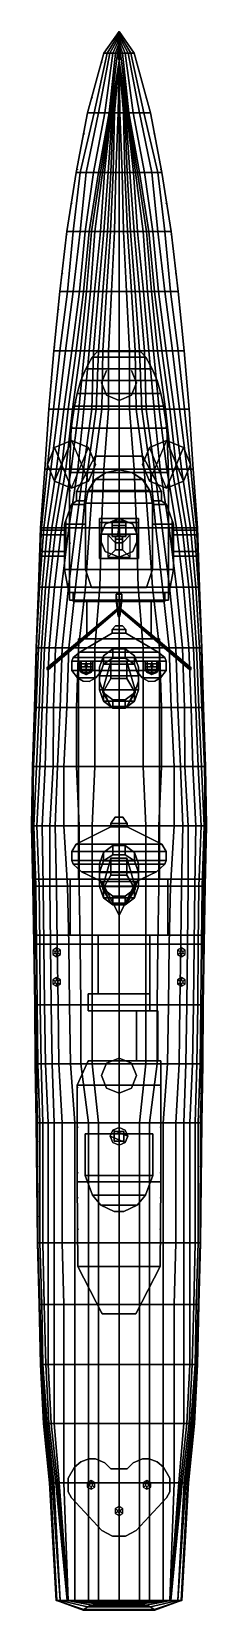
# Model space of a CAD drawing. Extents: x -6 to 6, y -57 to 57.
import ezdxf

# ---------------------------------------------------------------- set-up
doc = ezdxf.new("R2010")
doc.units = 0
doc.layers.get('0').update_dxf_attribs({"linetype": 'CONTINUOUS'})

msp = doc.modelspace()

# ---------------------------------------------------------------- linework, layer by layer
for points in [[(0, 57.37, 6.24), (0, 57.21, 5.69), (-0.86, 55.79, 5.69), (-1.1, 55.79, 6.16)], [(0, 57.37, 6.24), (0, 57.37, 6.24), (-1.1, 55.79, 6.16), (1.1, 55.79, 6.16)], [(1.1, 55.79, 6.16), (0.86, 55.79, 5.69), (0, 57.21, 5.69), (0, 57.37, 6.24)], [(0, 57.21, 5.69), (0, 57.02, 5.23), (-0.68, 55.79, 5.23), (-0.86, 55.79, 5.69)], [(0, 57.02, 5.23), (0, 56.81, 4.51), (-0.44, 55.79, 4.51), (-0.68, 55.79, 5.23)], [(0, 56.81, 4.51), (0, 56.56, 3.52), (-0.26, 55.79, 3.52), (-0.44, 55.79, 4.51)], [(0, 56.56, 3.52), (0, 56.31, 2.31), (-0.11, 55.79, 2.31), (-0.26, 55.79, 3.52)], [(0, 55.24, -3.62), (-0.11, 55.79, 2.31), (0, 56.31, 2.31), (0, 56.01, 1)], [(0, 57.33, 6.23), (-0.08, 57.25, 6.23), (-0.08, 57.25, 10.38), (0, 57.33, 10.38)], [(0.08, 57.25, 10.38), (0, 57.33, 10.38), (-0.08, 57.25, 10.38), (0, 57.17, 10.38)], [(-0.08, 57.25, 6.23), (0, 57.17, 6.23), (0, 57.17, 10.38), (-0.08, 57.25, 10.38)], [(0.08, 57.25, 6.23), (0, 57.33, 6.23), (0, 57.33, 10.38), (0.08, 57.25, 10.38)], [(0, 57.17, 6.23), (0.08, 57.25, 6.23), (0.08, 57.25, 10.38), (0, 57.17, 10.38)], [(0.86, 55.79, 5.69), (0.68, 55.79, 5.23), (0, 57.02, 5.23), (0, 57.21, 5.69)], [(0.68, 55.79, 5.23), (0.44, 55.79, 4.51), (0, 56.81, 4.51), (0, 57.02, 5.23)], [(0.44, 55.79, 4.51), (0.26, 55.79, 3.52), (0, 56.56, 3.52), (0, 56.81, 4.51)], [(0.26, 55.79, 3.52), (0.11, 55.79, 2.31), (0, 56.31, 2.31), (0, 56.56, 3.52)], [(0, 56.01, 1), (0, 56.31, 2.31), (0.11, 55.79, 2.31), (0, 55.24, -3.62)], [(-1.1, 55.79, 6.16), (-0.86, 55.79, 5.69), (-1.8, 51.46, 5.18), (-2.29, 51.46, 5.96)], [(1.1, 55.79, 6.16), (-1.1, 55.79, 6.16), (-2.29, 51.46, 5.96), (2.29, 51.46, 5.96)], [(-0.86, 55.79, 5.69), (-0.68, 55.79, 5.23), (-1.49, 51.46, 4.48), (-1.8, 51.46, 5.18)], [(-0.68, 55.79, 5.23), (-0.44, 55.79, 4.51), (-1.04, 51.46, 3.08), (-1.49, 51.46, 4.48)], [(-1.25, 55.17, 6.13), (-1.28, 55.15, 6.13), (-1.28, 55.15, 7.13), (-1.25, 55.17, 7.13)], [(-1.28, 55.15, 6.13), (-1.25, 55.13, 6.13), (-1.25, 55.13, 7.13), (-1.28, 55.15, 7.13)], [(-1.25, 55.13, 6.13), (-1.25, 55.17, 6.13), (-1.25, 55.17, 7.13), (-1.25, 55.13, 7.13)], [(-0.44, 55.79, 4.51), (-0.26, 55.79, 3.52), (-0.72, 51.46, 1.23), (-1.04, 51.46, 3.08)], [(-0.26, 55.79, 3.52), (-0.11, 55.79, 2.31), (-0.65, 51.46, 0.2), (-0.72, 51.46, 1.23)], [(-0.11, 55.79, 2.31), (0, 55.24, -3.62), (-0.6, 51.46, -1.17), (-0.65, 51.46, 0.2)], [(0, 55.24, -3.62), (0, 55.24, -3.62), (-0.56, 51.46, -2.09), (-0.6, 51.46, -1.17)], [(0, 55.24, -3.62), (0, 55.24, -3.62), (-0.5, 51.46, -2.9), (-0.56, 51.46, -2.09)], [(0, 55.24, -3.62), (0, 55.24, -3.62), (-0.42, 51.46, -3.28), (-0.5, 51.46, -2.9)], [(0, 55.24, -3.62), (0, 55.24, -3.62), (-0.33, 51.46, -3.53), (-0.42, 51.46, -3.28)], [(0, 55.24, -3.62), (0, 55.24, -3.62), (-0.05, 51.46, -3.8), (-0.33, 51.46, -3.53)], [(0, 51.46, -3.83), (-0.05, 51.46, -3.8), (0, 55.24, -3.62)], [(0.65, 51.46, 0.2), (0.6, 51.46, -1.17), (0, 55.24, -3.62), (0.11, 55.79, 2.31)], [(0.56, 51.46, -2.09), (0.5, 51.46, -2.9), (0, 55.24, -3.62)], [(0.5, 51.46, -2.9), (0.42, 51.46, -3.28), (0, 55.24, -3.62)], [(0.33, 51.46, -3.53), (0.05, 51.46, -3.8), (0, 55.24, -3.62)], [(0, 55.24, -3.62), (0, 55.24, -3.62), (0.05, 51.46, -3.8), (0, 51.46, -3.83)], [(0.42, 51.46, -3.28), (0.33, 51.46, -3.53), (0, 55.24, -3.62)], [(0.6, 51.46, -1.17), (0.56, 51.46, -2.09), (0, 55.24, -3.62)], [(0.72, 51.46, 1.23), (0.65, 51.46, 0.2), (0.11, 55.79, 2.31), (0.26, 55.79, 3.52)], [(1.04, 51.46, 3.08), (0.72, 51.46, 1.23), (0.26, 55.79, 3.52), (0.44, 55.79, 4.51)], [(1.49, 51.46, 4.48), (1.04, 51.46, 3.08), (0.44, 55.79, 4.51), (0.68, 55.79, 5.23)], [(1.8, 51.46, 5.18), (1.49, 51.46, 4.48), (0.68, 55.79, 5.23), (0.86, 55.79, 5.69)], [(2.29, 51.46, 5.96), (1.8, 51.46, 5.18), (0.86, 55.79, 5.69), (1.1, 55.79, 6.16)], [(1.27, 55.17, 6.13), (1.24, 55.15, 6.13), (1.24, 55.15, 7.13), (1.27, 55.17, 7.13)], [(1.24, 55.15, 6.13), (1.27, 55.13, 6.13), (1.27, 55.13, 7.13), (1.24, 55.15, 7.13)], [(1.27, 55.13, 6.13), (1.27, 55.17, 6.13), (1.27, 55.17, 7.13), (1.27, 55.13, 7.13)], [(-1.96, 52.57, 6), (-1.99, 52.55, 6), (-1.99, 52.55, 7), (-1.96, 52.57, 7)], [(-1.99, 52.55, 6), (-1.96, 52.53, 6), (-1.96, 52.53, 7), (-1.99, 52.55, 7)], [(-1.96, 52.53, 6), (-1.96, 52.57, 6), (-1.96, 52.57, 7), (-1.96, 52.53, 7)], [(1.98, 52.57, 6), (1.95, 52.55, 6), (1.95, 52.55, 7), (1.98, 52.57, 7)], [(1.95, 52.55, 6), (1.98, 52.53, 6), (1.98, 52.53, 7), (1.95, 52.55, 7)], [(1.98, 52.53, 6), (1.98, 52.57, 6), (1.98, 52.57, 7), (1.98, 52.53, 7)], [(-2.29, 51.46, 5.96), (-1.8, 51.46, 5.18), (-2.82, 47.13, 5.29), (-3.11, 47.13, 5.75)], [(2.29, 51.46, 5.96), (-2.29, 51.46, 5.96), (-3.11, 47.13, 5.75), (3.11, 47.13, 5.75)], [(-1.8, 51.46, 5.18), (-1.49, 51.46, 4.48), (-2.4, 47.13, 4.48), (-2.82, 47.13, 5.29)], [(-1.49, 51.46, 4.48), (-1.04, 51.46, 3.08), (-1.87, 47.13, 3.08), (-2.4, 47.13, 4.48)], [(-1.04, 51.46, 3.08), (-0.72, 51.46, 1.23), (-1.49, 47.13, 1.23), (-1.87, 47.13, 3.08)], [(-0.72, 51.46, 1.23), (-0.65, 51.46, 0.2), (-1.34, 47.13, 0.2), (-1.49, 47.13, 1.23)], [(-0.65, 51.46, 0.2), (-0.6, 51.46, -1.17), (-1.21, 47.13, -1.17), (-1.34, 47.13, 0.2)], [(-0.6, 51.46, -1.17), (-0.56, 51.46, -2.09), (-1.05, 47.13, -2.09), (-1.21, 47.13, -1.17)], [(-0.56, 51.46, -2.09), (-0.5, 51.46, -2.9), (-0.79, 47.13, -2.9), (-1.05, 47.13, -2.09)], [(-0.5, 51.46, -2.9), (-0.42, 51.46, -3.28), (-0.6, 47.13, -3.28), (-0.79, 47.13, -2.9)], [(-0.42, 51.46, -3.28), (-0.33, 51.46, -3.53), (-0.42, 47.13, -3.53), (-0.6, 47.13, -3.28)], [(-0.33, 51.46, -3.53), (-0.05, 51.46, -3.8), (-0.22, 47.13, -3.8), (-0.42, 47.13, -3.53)], [(0, 47.13, -3.93), (-0.22, 47.13, -3.8), (-0.05, 51.46, -3.8), (0, 51.46, -3.83)], [(0, 51.46, -3.83), (0.05, 51.46, -3.8), (0.22, 47.13, -3.8), (0, 47.13, -3.93)], [(0.42, 47.13, -3.53), (0.22, 47.13, -3.8), (0.05, 51.46, -3.8), (0.33, 51.46, -3.53)], [(0.6, 47.13, -3.28), (0.42, 47.13, -3.53), (0.33, 51.46, -3.53), (0.42, 51.46, -3.28)], [(0.79, 47.13, -2.9), (0.6, 47.13, -3.28), (0.42, 51.46, -3.28), (0.5, 51.46, -2.9)], [(1.05, 47.13, -2.09), (0.79, 47.13, -2.9), (0.5, 51.46, -2.9), (0.56, 51.46, -2.09)], [(1.21, 47.13, -1.17), (1.05, 47.13, -2.09), (0.56, 51.46, -2.09), (0.6, 51.46, -1.17)], [(1.34, 47.13, 0.2), (1.21, 47.13, -1.17), (0.6, 51.46, -1.17), (0.65, 51.46, 0.2)], [(1.49, 47.13, 1.23), (1.34, 47.13, 0.2), (0.65, 51.46, 0.2), (0.72, 51.46, 1.23)], [(1.87, 47.13, 3.08), (1.49, 47.13, 1.23), (0.72, 51.46, 1.23), (1.04, 51.46, 3.08)], [(2.4, 47.13, 4.48), (1.87, 47.13, 3.08), (1.04, 51.46, 3.08), (1.49, 51.46, 4.48)], [(2.82, 47.13, 5.29), (2.4, 47.13, 4.48), (1.49, 51.46, 4.48), (1.8, 51.46, 5.18)], [(3.11, 47.13, 5.75), (2.82, 47.13, 5.29), (1.8, 51.46, 5.18), (2.29, 51.46, 5.96)], [(-2.55, 49.96, 5.88), (-2.58, 49.94, 5.88), (-2.58, 49.94, 6.88), (-2.55, 49.96, 6.88)], [(-2.58, 49.94, 5.88), (-2.55, 49.92, 5.88), (-2.55, 49.92, 6.88), (-2.58, 49.94, 6.88)], [(-2.55, 49.92, 5.88), (-2.55, 49.96, 5.88), (-2.55, 49.96, 6.88), (-2.55, 49.92, 6.88)], [(2.57, 49.96, 5.88), (2.54, 49.94, 5.88), (2.54, 49.94, 6.88), (2.57, 49.96, 6.88)], [(2.54, 49.94, 5.88), (2.57, 49.92, 5.88), (2.57, 49.92, 6.88), (2.54, 49.94, 6.88)], [(2.57, 49.92, 5.88), (2.57, 49.96, 5.88), (2.57, 49.96, 6.88), (2.57, 49.92, 6.88)], [(-3.11, 47.13, 5.75), (-2.82, 47.13, 5.29), (-3.35, 42.83, 4.78), (-3.79, 42.83, 5.52)], [(3.11, 47.13, 5.75), (-3.11, 47.13, 5.75), (-3.79, 42.83, 5.52), (3.79, 42.83, 5.52)], [(-2.82, 47.13, 5.29), (-2.4, 47.13, 4.48), (-2.83, 42.83, 3.57), (-3.35, 42.83, 4.78)], [(-3.03, 47.36, 5.75), (-3.06, 47.34, 5.75), (-3.06, 47.34, 6.75), (-3.03, 47.36, 6.75)], [(-3.06, 47.34, 5.75), (-3.03, 47.32, 5.75), (-3.03, 47.32, 6.75), (-3.06, 47.34, 6.75)], [(-3.03, 47.32, 5.75), (-3.03, 47.36, 5.75), (-3.03, 47.36, 6.75), (-3.03, 47.32, 6.75)], [(-2.4, 47.13, 4.48), (-1.87, 47.13, 3.08), (-2.47, 42.83, 2.4), (-2.83, 42.83, 3.57)], [(-1.87, 47.13, 3.08), (-1.49, 47.13, 1.23), (-2.18, 42.83, 1.23), (-2.47, 42.83, 2.4)], [(-1.49, 47.13, 1.23), (-1.34, 47.13, 0.2), (-2, 42.83, 0.2), (-2.18, 42.83, 1.23)], [(-1.34, 47.13, 0.2), (-1.21, 47.13, -1.17), (-1.75, 42.83, -1.17), (-2, 42.83, 0.2)], [(-1.21, 47.13, -1.17), (-1.05, 47.13, -2.09), (-1.36, 42.83, -2.42), (-1.75, 42.83, -1.17)], [(-1.05, 47.13, -2.09), (-0.79, 47.13, -2.9), (-1.1, 42.83, -2.9), (-1.36, 42.83, -2.42)], [(-0.79, 47.13, -2.9), (-0.6, 47.13, -3.28), (-0.85, 42.83, -3.28), (-1.1, 42.83, -2.9)], [(-0.6, 47.13, -3.28), (-0.42, 47.13, -3.53), (-0.61, 42.83, -3.53), (-0.85, 42.83, -3.28)], [(-0.42, 47.13, -3.53), (-0.22, 47.13, -3.8), (-0.32, 42.83, -3.8), (-0.61, 42.83, -3.53)], [(0, 42.83, -3.97), (-0.32, 42.83, -3.8), (-0.22, 47.13, -3.8), (0, 47.13, -3.93)], [(0, 47.13, -3.93), (0.22, 47.13, -3.8), (0.32, 42.83, -3.8), (0, 42.83, -3.97)], [(0.61, 42.83, -3.53), (0.32, 42.83, -3.8), (0.22, 47.13, -3.8), (0.42, 47.13, -3.53)], [(0.85, 42.83, -3.28), (0.61, 42.83, -3.53), (0.42, 47.13, -3.53), (0.6, 47.13, -3.28)], [(1.1, 42.83, -2.9), (0.85, 42.83, -3.28), (0.6, 47.13, -3.28), (0.79, 47.13, -2.9)], [(1.36, 42.83, -2.42), (1.1, 42.83, -2.9), (0.79, 47.13, -2.9), (1.05, 47.13, -2.09)], [(1.75, 42.83, -1.17), (1.36, 42.83, -2.42), (1.05, 47.13, -2.09), (1.21, 47.13, -1.17)], [(2, 42.83, 0.2), (1.75, 42.83, -1.17), (1.21, 47.13, -1.17), (1.34, 47.13, 0.2)], [(2.18, 42.83, 1.23), (2, 42.83, 0.2), (1.34, 47.13, 0.2), (1.49, 47.13, 1.23)], [(2.47, 42.83, 2.4), (2.18, 42.83, 1.23), (1.49, 47.13, 1.23), (1.87, 47.13, 3.08)], [(2.83, 42.83, 3.57), (2.47, 42.83, 2.4), (1.87, 47.13, 3.08), (2.4, 47.13, 4.48)], [(3.35, 42.83, 4.78), (2.83, 42.83, 3.57), (2.4, 47.13, 4.48), (2.82, 47.13, 5.29)], [(3.79, 42.83, 5.52), (3.35, 42.83, 4.78), (2.82, 47.13, 5.29), (3.11, 47.13, 5.75)], [(3.05, 47.36, 5.75), (3.02, 47.34, 5.75), (3.02, 47.34, 6.75), (3.05, 47.36, 6.75)], [(3.02, 47.34, 5.75), (3.05, 47.32, 5.75), (3.05, 47.32, 6.75), (3.02, 47.34, 6.75)], [(3.05, 47.32, 5.75), (3.05, 47.36, 5.75), (3.05, 47.36, 6.75), (3.05, 47.32, 6.75)], [(-3.43, 44.91, 5.63), (-3.46, 44.89, 5.63), (-3.46, 44.89, 6.63), (-3.43, 44.91, 6.63)], [(-3.46, 44.89, 5.63), (-3.43, 44.87, 5.63), (-3.43, 44.87, 6.63), (-3.46, 44.89, 6.63)], [(-3.43, 44.87, 5.63), (-3.43, 44.91, 5.63), (-3.43, 44.91, 6.63), (-3.43, 44.87, 6.63)], [(3.45, 44.91, 5.63), (3.42, 44.89, 5.63), (3.42, 44.89, 6.63), (3.45, 44.91, 6.63)], [(3.42, 44.89, 5.63), (3.45, 44.87, 5.63), (3.45, 44.87, 6.63), (3.42, 44.89, 6.63)], [(3.45, 44.87, 5.63), (3.45, 44.91, 5.63), (3.45, 44.91, 6.63), (3.45, 44.87, 6.63)], [(-3.79, 42.83, 5.52), (-3.35, 42.83, 4.78), (-3.75, 38.47, 4), (-4.32, 38.47, 5.29)], [(3.79, 42.83, 5.52), (-3.79, 42.83, 5.52), (-4.32, 38.47, 5.29), (4.32, 38.47, 5.29)], [(-3.79, 42.63, 5.51), (-3.82, 42.61, 5.51), (-3.82, 42.61, 6.51), (-3.79, 42.63, 6.51)], [(-3.82, 42.61, 5.51), (-3.79, 42.59, 5.51), (-3.79, 42.59, 6.51), (-3.82, 42.61, 6.51)], [(-3.79, 42.59, 5.51), (-3.79, 42.63, 5.51), (-3.79, 42.63, 6.51), (-3.79, 42.59, 6.51)], [(-3.35, 42.83, 4.78), (-2.83, 42.83, 3.57), (-3.34, 38.47, 2.88), (-3.75, 38.47, 4)], [(-2.83, 42.83, 3.57), (-2.47, 42.83, 2.4), (-2.89, 38.47, 1.28), (-3.34, 38.47, 2.88)], [(-2.47, 42.83, 2.4), (-2.18, 42.83, 1.23), (-2.58, 38.47, -0.07), (-2.89, 38.47, 1.28)], [(-2.18, 42.83, 1.23), (-2, 42.83, 0.2), (-2.36, 38.47, -0.99), (-2.58, 38.47, -0.07)], [(-2, 42.83, 0.2), (-1.75, 42.83, -1.17), (-2.08, 38.47, -1.83), (-2.36, 38.47, -0.99)], [(-1.75, 42.83, -1.17), (-1.36, 42.83, -2.42), (-1.79, 38.47, -2.42), (-2.08, 38.47, -1.83)], [(-1.36, 42.83, -2.42), (-1.1, 42.83, -2.9), (-1.5, 38.47, -2.9), (-1.79, 38.47, -2.42)], [(-1.1, 42.83, -2.9), (-0.85, 42.83, -3.28), (-1.19, 38.47, -3.28), (-1.5, 38.47, -2.9)], [(-0.85, 42.83, -3.28), (-0.61, 42.83, -3.53), (-0.91, 38.47, -3.53), (-1.19, 38.47, -3.28)], [(-0.61, 42.83, -3.53), (-0.32, 42.83, -3.8), (-0.54, 38.47, -3.8), (-0.91, 38.47, -3.53)], [(0, 38.47, -3.97), (-0.54, 38.47, -3.8), (-0.32, 42.83, -3.8), (0, 42.83, -3.97)], [(0, 42.83, -3.97), (0.32, 42.83, -3.8), (0.54, 38.47, -3.8), (0, 38.47, -3.97)], [(0.91, 38.47, -3.53), (0.54, 38.47, -3.8), (0.32, 42.83, -3.8), (0.61, 42.83, -3.53)], [(1.19, 38.47, -3.28), (0.91, 38.47, -3.53), (0.61, 42.83, -3.53), (0.85, 42.83, -3.28)], [(1.5, 38.47, -2.9), (1.19, 38.47, -3.28), (0.85, 42.83, -3.28), (1.1, 42.83, -2.9)], [(1.79, 38.47, -2.42), (1.5, 38.47, -2.9), (1.1, 42.83, -2.9), (1.36, 42.83, -2.42)], [(2.08, 38.47, -1.83), (1.79, 38.47, -2.42), (1.36, 42.83, -2.42), (1.75, 42.83, -1.17)], [(2.36, 38.47, -0.99), (2.08, 38.47, -1.83), (1.75, 42.83, -1.17), (2, 42.83, 0.2)], [(2.58, 38.47, -0.07), (2.36, 38.47, -0.99), (2, 42.83, 0.2), (2.18, 42.83, 1.23)], [(2.89, 38.47, 1.28), (2.58, 38.47, -0.07), (2.18, 42.83, 1.23), (2.47, 42.83, 2.4)], [(3.34, 38.47, 2.88), (2.89, 38.47, 1.28), (2.47, 42.83, 2.4), (2.83, 42.83, 3.57)], [(3.75, 38.47, 4), (3.34, 38.47, 2.88), (2.83, 42.83, 3.57), (3.35, 42.83, 4.78)], [(4.32, 38.47, 5.29), (3.75, 38.47, 4), (3.35, 42.83, 4.78), (3.79, 42.83, 5.52)], [(3.81, 42.63, 5.51), (3.78, 42.61, 5.51), (3.78, 42.61, 6.51), (3.81, 42.63, 6.51)], [(3.78, 42.61, 5.51), (3.81, 42.59, 5.51), (3.81, 42.59, 6.51), (3.78, 42.61, 6.51)], [(3.81, 42.59, 5.51), (3.81, 42.63, 5.51), (3.81, 42.63, 6.51), (3.81, 42.59, 6.51)], [(-4.12, 39.82, 5.36), (-4.15, 39.8, 5.36), (-4.15, 39.8, 6.36), (-4.12, 39.82, 6.36)], [(-4.15, 39.8, 5.36), (-4.12, 39.78, 5.36), (-4.12, 39.78, 6.36), (-4.15, 39.8, 6.36)], [(-4.12, 39.78, 5.36), (-4.12, 39.82, 5.36), (-4.12, 39.82, 6.36), (-4.12, 39.78, 6.36)], [(4.14, 39.82, 5.36), (4.11, 39.8, 5.36), (4.11, 39.8, 6.36), (4.14, 39.82, 6.36)], [(4.11, 39.8, 5.36), (4.14, 39.78, 5.36), (4.14, 39.78, 6.36), (4.11, 39.8, 6.36)], [(4.14, 39.78, 5.36), (4.14, 39.82, 5.36), (4.14, 39.82, 6.36), (4.14, 39.78, 6.36)], [(-4.32, 38.47, 5.29), (-3.75, 38.47, 4), (-4.3, 34.18, 4), (-4.76, 34.18, 5.06)], [(4.32, 38.47, 5.29), (-4.32, 38.47, 5.29), (-4.76, 34.18, 5.06), (4.76, 34.18, 5.06)], [(-3.75, 38.47, 4), (-3.34, 38.47, 2.88), (-3.9, 34.18, 2.88), (-4.3, 34.18, 4)], [(-3.34, 38.47, 2.88), (-2.89, 38.47, 1.28), (-3.43, 34.18, 1.28), (-3.9, 34.18, 2.88)], [(-2.89, 38.47, 1.28), (-2.58, 38.47, -0.07), (-3.13, 34.18, -0.07), (-3.43, 34.18, 1.28)], [(-2.58, 38.47, -0.07), (-2.36, 38.47, -0.99), (-2.81, 34.18, -0.99), (-3.13, 34.18, -0.07)], [(-2.36, 38.47, -0.99), (-2.08, 38.47, -1.83), (-2.51, 34.18, -1.83), (-2.81, 34.18, -0.99)], [(-2.08, 38.47, -1.83), (-1.79, 38.47, -2.42), (-2.17, 34.18, -2.42), (-2.51, 34.18, -1.83)], [(-1.79, 38.47, -2.42), (-1.5, 38.47, -2.9), (-1.86, 34.18, -2.9), (-2.17, 34.18, -2.42)], [(-1.5, 38.47, -2.9), (-1.19, 38.47, -3.28), (-1.5, 34.18, -3.28), (-1.86, 34.18, -2.9)], [(-1.19, 38.47, -3.28), (-0.91, 38.47, -3.53), (-1.19, 34.18, -3.53), (-1.5, 34.18, -3.28)], [(-0.91, 38.47, -3.53), (-0.54, 38.47, -3.8), (-0.77, 34.18, -3.8), (-1.19, 34.18, -3.53)], [(0, 34.18, -3.97), (-0.77, 34.18, -3.8), (-0.54, 38.47, -3.8), (0, 38.47, -3.97)], [(0, 38.47, -3.97), (0.54, 38.47, -3.8), (0.77, 34.18, -3.8), (0, 34.18, -3.97)], [(1.19, 34.18, -3.53), (0.77, 34.18, -3.8), (0.54, 38.47, -3.8), (0.91, 38.47, -3.53)], [(1.5, 34.18, -3.28), (1.19, 34.18, -3.53), (0.91, 38.47, -3.53), (1.19, 38.47, -3.28)], [(1.86, 34.18, -2.9), (1.5, 34.18, -3.28), (1.19, 38.47, -3.28), (1.5, 38.47, -2.9)], [(2.17, 34.18, -2.42), (1.86, 34.18, -2.9), (1.5, 38.47, -2.9), (1.79, 38.47, -2.42)], [(2.51, 34.18, -1.83), (2.17, 34.18, -2.42), (1.79, 38.47, -2.42), (2.08, 38.47, -1.83)], [(2.81, 34.18, -0.99), (2.51, 34.18, -1.83), (2.08, 38.47, -1.83), (2.36, 38.47, -0.99)], [(3.13, 34.18, -0.07), (2.81, 34.18, -0.99), (2.36, 38.47, -0.99), (2.58, 38.47, -0.07)], [(3.43, 34.18, 1.28), (3.13, 34.18, -0.07), (2.58, 38.47, -0.07), (2.89, 38.47, 1.28)], [(3.9, 34.18, 2.88), (3.43, 34.18, 1.28), (2.89, 38.47, 1.28), (3.34, 38.47, 2.88)], [(4.3, 34.18, 4), (3.9, 34.18, 2.88), (3.34, 38.47, 2.88), (3.75, 38.47, 4)], [(4.76, 34.18, 5.06), (4.3, 34.18, 4), (3.75, 38.47, 4), (4.32, 38.47, 5.29)], [(-4.42, 37.2, 5.22), (-4.45, 37.18, 5.22), (-4.45, 37.18, 6.22), (-4.42, 37.2, 6.22)], [(-4.45, 37.18, 5.22), (-4.42, 37.16, 5.22), (-4.42, 37.16, 6.22), (-4.45, 37.18, 6.22)], [(-4.42, 37.16, 5.22), (-4.42, 37.2, 5.22), (-4.42, 37.2, 6.22), (-4.42, 37.16, 6.22)], [(4.44, 37.2, 5.22), (4.41, 37.18, 5.22), (4.41, 37.18, 6.22), (4.44, 37.2, 6.22)], [(4.41, 37.18, 5.22), (4.44, 37.16, 5.22), (4.44, 37.16, 6.22), (4.41, 37.18, 6.22)], [(4.44, 37.16, 5.22), (4.44, 37.2, 5.22), (4.44, 37.2, 6.22), (4.44, 37.16, 6.22)], [(-4.7, 34.46, 5.07), (-4.73, 34.44, 5.07), (-4.73, 34.44, 6.07), (-4.7, 34.46, 6.07)], [(-4.73, 34.44, 5.07), (-4.7, 34.42, 5.07), (-4.7, 34.42, 6.07), (-4.73, 34.44, 6.07)], [(-4.7, 34.42, 5.07), (-4.7, 34.46, 5.07), (-4.7, 34.46, 6.07), (-4.7, 34.42, 6.07)], [(4.72, 34.46, 5.07), (4.69, 34.44, 5.07), (4.69, 34.44, 6.07), (4.72, 34.46, 6.07)], [(4.69, 34.44, 5.07), (4.72, 34.42, 5.07), (4.72, 34.42, 6.07), (4.69, 34.44, 6.07)], [(4.72, 34.42, 5.07), (4.72, 34.46, 5.07), (4.72, 34.46, 6.07), (4.72, 34.42, 6.07)], [(-4.76, 34.18, 5.06), (-4.3, 34.18, 4), (-4.78, 29.92, 4), (-5.12, 29.92, 4.85)], [(4.76, 34.18, 5.06), (-4.76, 34.18, 5.06), (-5.12, 29.92, 4.85), (5.12, 29.92, 4.85)], [(-4.3, 34.18, 4), (-3.9, 34.18, 2.88), (-4.42, 29.92, 2.88), (-4.78, 29.92, 4)], [(-3.9, 34.18, 2.88), (-3.43, 34.18, 1.28), (-4.01, 29.92, 1.28), (-4.42, 29.92, 2.88)], [(-3.43, 34.18, 1.28), (-3.13, 34.18, -0.07), (-3.71, 29.92, -0.07), (-4.01, 29.92, 1.28)], [(-3.13, 34.18, -0.07), (-2.81, 34.18, -0.99), (-3.39, 29.92, -0.99), (-3.71, 29.92, -0.07)], [(-2.81, 34.18, -0.99), (-2.51, 34.18, -1.83), (-2.93, 29.92, -1.83), (-3.39, 29.92, -0.99)], [(-2.51, 34.18, -1.83), (-2.17, 34.18, -2.42), (-2.57, 29.92, -2.42), (-2.93, 29.92, -1.83)], [(-2.17, 34.18, -2.42), (-1.86, 34.18, -2.9), (-1.97, 29.92, -3.03), (-2.57, 29.92, -2.42)], [(2.42, 32.87, 7.11), (1.96, 33.71, 7.11), (-1.96, 33.71, 7.11), (-2.42, 32.87, 7.11)], [(-1.96, 33.71, 7.11), (-1.96, 33.71, 5.03), (-2.42, 32.87, 4.99), (-2.42, 32.87, 7.11)], [(-1.86, 34.18, -2.9), (-1.5, 34.18, -3.28), (-1.66, 29.92, -3.28), (-1.97, 29.92, -3.03)], [(-1.57, 34.13, 7.11), (-1.57, 34.13, 5.05), (-1.96, 33.71, 5.03), (-1.96, 33.71, 7.11)], [(1.96, 33.71, 7.11), (1.57, 34.13, 7.11), (-1.57, 34.13, 7.11), (-1.96, 33.71, 7.11)], [(-1.5, 34.18, -3.28), (-1.19, 34.18, -3.53), (-1.26, 29.92, -3.53), (-1.66, 29.92, -3.28)], [(1.57, 34.13, 7.11), (1.57, 34.13, 5.05), (-1.57, 34.13, 5.05), (-1.57, 34.13, 7.11)], [(-1.54, 34.13, 7.11), (-1.57, 34.11, 7.11), (-1.57, 34.11, 8.11), (-1.54, 34.13, 8.11)], [(-1.57, 34.11, 7.11), (-1.54, 34.09, 7.11), (-1.54, 34.09, 8.11), (-1.57, 34.11, 8.11)], [(-1.54, 34.09, 7.11), (-1.54, 34.13, 7.11), (-1.54, 34.13, 8.11), (-1.54, 34.09, 8.11)], [(-1.19, 34.18, -3.53), (-0.77, 34.18, -3.8), (-0.77, 29.92, -3.8), (-1.26, 29.92, -3.53)], [(0, 29.92, -3.97), (-0.77, 29.92, -3.8), (-0.77, 34.18, -3.8), (0, 34.18, -3.97)], [(0, 34.18, -3.97), (0.77, 34.18, -3.8), (0.77, 29.92, -3.8), (0, 29.92, -3.97)], [(1.26, 29.92, -3.53), (0.77, 29.92, -3.8), (0.77, 34.18, -3.8), (1.19, 34.18, -3.53)], [(1.66, 29.92, -3.28), (1.26, 29.92, -3.53), (1.19, 34.18, -3.53), (1.5, 34.18, -3.28)], [(1.97, 29.92, -3.03), (1.66, 29.92, -3.28), (1.5, 34.18, -3.28), (1.86, 34.18, -2.9)], [(1.56, 34.13, 7.11), (1.53, 34.11, 7.11), (1.53, 34.11, 8.11), (1.56, 34.13, 8.11)], [(1.53, 34.11, 7.11), (1.56, 34.09, 7.11), (1.56, 34.09, 8.11), (1.53, 34.11, 8.11)], [(1.56, 34.09, 7.11), (1.56, 34.13, 7.11), (1.56, 34.13, 8.11), (1.56, 34.09, 8.11)], [(1.96, 33.71, 5.03), (1.57, 34.13, 5.05), (1.57, 34.13, 7.11), (1.96, 33.71, 7.11)], [(2.57, 29.92, -2.42), (1.97, 29.92, -3.03), (1.86, 34.18, -2.9), (2.17, 34.18, -2.42)], [(2.42, 32.87, 4.99), (1.96, 33.71, 5.03), (1.96, 33.71, 7.11), (2.42, 32.87, 7.11)], [(2.93, 29.92, -1.83), (2.57, 29.92, -2.42), (2.17, 34.18, -2.42), (2.51, 34.18, -1.83)], [(3.39, 29.92, -0.99), (2.93, 29.92, -1.83), (2.51, 34.18, -1.83), (2.81, 34.18, -0.99)], [(3.71, 29.92, -0.07), (3.39, 29.92, -0.99), (2.81, 34.18, -0.99), (3.13, 34.18, -0.07)], [(4.01, 29.92, 1.28), (3.71, 29.92, -0.07), (3.13, 34.18, -0.07), (3.43, 34.18, 1.28)], [(4.42, 29.92, 2.88), (4.01, 29.92, 1.28), (3.43, 34.18, 1.28), (3.9, 34.18, 2.88)], [(4.78, 29.92, 4), (4.42, 29.92, 2.88), (3.9, 34.18, 2.88), (4.3, 34.18, 4)], [(5.12, 29.92, 4.85), (4.78, 29.92, 4), (4.3, 34.18, 4), (4.76, 34.18, 5.06)], [(2.78, 32.02, 7.11), (2.42, 32.87, 7.11), (-2.42, 32.87, 7.11), (-2.78, 32.02, 7.11)], [(-2.42, 32.87, 7.11), (-2.42, 32.87, 4.99), (-2.78, 32.02, 4.95), (-2.78, 32.02, 7.11)], [(-2.38, 32.9, 7.11), (-2.41, 32.88, 7.11), (-2.41, 32.88, 8.11), (-2.38, 32.9, 8.11)], [(-2.41, 32.88, 7.11), (-2.38, 32.86, 7.11), (-2.38, 32.86, 8.11), (-2.41, 32.88, 8.11)], [(-2.38, 32.86, 7.11), (-2.38, 32.9, 7.11), (-2.38, 32.9, 8.11), (-2.38, 32.86, 8.11)], [(-0.9, 32.74, 7.11), (-1.27, 31.84, 7.08), (-1.27, 31.84, 7.11), (-0.9, 32.74, 7.11)], [(1.27, 31.84, 7.08), (0.9, 32.74, 7.11), (0.9, 32.74, 7.11), (1.27, 31.84, 7.11)], [(2.4, 32.9, 7.11), (2.37, 32.88, 7.11), (2.37, 32.88, 8.11), (2.4, 32.9, 8.11)], [(2.37, 32.88, 7.11), (2.4, 32.86, 7.11), (2.4, 32.86, 8.11), (2.37, 32.88, 8.11)], [(2.4, 32.86, 7.11), (2.4, 32.9, 7.11), (2.4, 32.9, 8.11), (2.4, 32.86, 8.11)], [(2.78, 32.02, 4.95), (2.42, 32.87, 4.99), (2.42, 32.87, 7.11), (2.78, 32.02, 7.11)], [(-4.92, 31.96, 4.94), (-4.95, 31.94, 4.94), (-4.95, 31.94, 5.94), (-4.92, 31.96, 5.94)], [(-4.95, 31.94, 4.94), (-4.92, 31.92, 4.94), (-4.92, 31.92, 5.94), (-4.95, 31.94, 5.94)], [(-4.92, 31.92, 4.94), (-4.92, 31.96, 4.94), (-4.92, 31.96, 5.94), (-4.92, 31.92, 5.94)], [(3.24, 30.16, 7), (3.06, 31.08, 7.04), (-3.06, 31.08, 7.04), (-3.24, 30.16, 7)], [(-3.06, 31.08, 7.04), (-3.06, 31.08, 4.9), (-3.24, 30.16, 4.85), (-3.24, 30.16, 7)], [(3.06, 31.08, 7.04), (2.78, 32.02, 7.11), (-2.78, 32.02, 7.11), (-3.06, 31.08, 7.04)], [(-2.78, 32.02, 7.11), (-2.78, 32.02, 4.95), (-3.06, 31.08, 4.9), (-3.06, 31.08, 7.04)], [(-2.76, 31.98, 7.1), (-2.79, 31.96, 7.1), (-2.79, 31.96, 8.1), (-2.76, 31.98, 8.1)], [(-2.79, 31.96, 7.1), (-2.76, 31.94, 7.1), (-2.76, 31.94, 8.1), (-2.79, 31.96, 8.1)], [(-2.76, 31.94, 7.1), (-2.76, 31.98, 7.1), (-2.76, 31.98, 8.1), (-2.76, 31.94, 8.1)], [(-1.27, 31.84, 7.08), (-0.9, 30.94, 7.03), (-0.9, 30.94, 7.11), (-1.27, 31.84, 7.11)], [(0.9, 30.94, 7.03), (1.27, 31.84, 7.08), (1.27, 31.84, 7.11), (0.9, 30.94, 7.11)], [(2.78, 31.98, 7.1), (2.75, 31.96, 7.1), (2.75, 31.96, 8.1), (2.78, 31.98, 8.1)], [(2.75, 31.96, 7.1), (2.78, 31.94, 7.1), (2.78, 31.94, 8.1), (2.75, 31.96, 8.1)], [(3.06, 31.08, 4.9), (2.78, 32.02, 4.95), (2.78, 32.02, 7.11), (3.06, 31.08, 7.04)], [(2.78, 31.94, 7.1), (2.78, 31.98, 7.1), (2.78, 31.98, 8.1), (2.78, 31.94, 8.1)], [(3.24, 30.16, 4.85), (3.06, 31.08, 4.9), (3.06, 31.08, 7.04), (3.24, 30.16, 7)], [(4.94, 31.96, 4.94), (4.91, 31.94, 4.94), (4.91, 31.94, 5.94), (4.94, 31.96, 5.94)], [(4.91, 31.94, 4.94), (4.94, 31.92, 4.94), (4.94, 31.92, 5.94), (4.91, 31.94, 5.94)], [(4.94, 31.92, 4.94), (4.94, 31.96, 4.94), (4.94, 31.96, 5.94), (4.94, 31.92, 5.94)], [(-5.12, 29.92, 4.85), (-4.78, 29.92, 4), (-5.23, 25.58, 3.47), (-5.4, 25.58, 4.65)], [(5.12, 29.92, 4.85), (-5.12, 29.92, 4.85), (-5.4, 25.58, 4.65), (5.4, 25.58, 4.65)], [(-4.78, 29.92, 4), (-4.42, 29.92, 2.88), (-4.96, 25.58, 1.96), (-5.23, 25.58, 3.47)], [(-4.42, 29.92, 2.88), (-4.01, 29.92, 1.28), (-4.56, 25.58, 0.4), (-4.96, 25.58, 1.96)], [(-4.01, 29.92, 1.28), (-3.71, 29.92, -0.07), (-4.2, 25.58, -0.71), (-4.56, 25.58, 0.4)], [(-3.71, 29.92, -0.07), (-3.39, 29.92, -0.99), (-3.88, 25.58, -1.43), (-4.2, 25.58, -0.71)], [(-3.39, 29.92, -0.99), (-2.93, 29.92, -1.83), (-3.48, 25.58, -2.11), (-3.88, 25.58, -1.43)], [(3.49, 28.54, 6.92), (3.24, 30.16, 7), (-3.24, 30.16, 7), (-3.49, 28.54, 6.92)], [(-3.24, 30.16, 7), (-3.24, 30.16, 4.85), (-3.49, 28.54, 4.78), (-3.49, 28.54, 6.92)], [(-2.93, 29.92, -1.83), (-2.57, 29.92, -2.42), (-2.99, 25.58, -2.67), (-3.48, 25.58, -2.11)], [(-3.15, 30.45, 7.01), (-3.18, 30.43, 7.01), (-3.18, 30.43, 8.01), (-3.15, 30.45, 8.01)], [(-3.18, 30.43, 7.01), (-3.15, 30.41, 7.01), (-3.15, 30.41, 8.01), (-3.18, 30.43, 8.01)], [(-3.15, 30.41, 7.01), (-3.15, 30.45, 7.01), (-3.15, 30.45, 8.01), (-3.15, 30.41, 8.01)], [(-2.57, 29.92, -2.42), (-1.97, 29.92, -3.03), (-2.59, 25.58, -3.03), (-2.99, 25.58, -2.67)], [(-1.97, 29.92, -3.03), (-1.66, 29.92, -3.28), (-2.26, 25.58, -3.28), (-2.59, 25.58, -3.03)], [(-1.66, 29.92, -3.28), (-1.26, 29.92, -3.53), (-1.83, 25.58, -3.53), (-2.26, 25.58, -3.28)], [(-1.26, 29.92, -3.53), (-0.77, 29.92, -3.8), (-1.11, 25.58, -3.8), (-1.83, 25.58, -3.53)], [(0, 25.58, -3.97), (-1.11, 25.58, -3.8), (-0.77, 29.92, -3.8), (0, 29.92, -3.97)], [(-0.9, 30.94, 7.03), (0, 30.57, 7.01), (0, 30.57, 7.11), (-0.9, 30.94, 7.11)], [(0, 30.57, 7.01), (0.9, 30.94, 7.03), (0.9, 30.94, 7.11), (0, 30.57, 7.11)], [(0, 29.92, -3.97), (0.77, 29.92, -3.8), (1.11, 25.58, -3.8), (0, 25.58, -3.97)], [(1.83, 25.58, -3.53), (1.11, 25.58, -3.8), (0.77, 29.92, -3.8), (1.26, 29.92, -3.53)], [(2.26, 25.58, -3.28), (1.83, 25.58, -3.53), (1.26, 29.92, -3.53), (1.66, 29.92, -3.28)], [(2.59, 25.58, -3.03), (2.26, 25.58, -3.28), (1.66, 29.92, -3.28), (1.97, 29.92, -3.03)], [(2.99, 25.58, -2.67), (2.59, 25.58, -3.03), (1.97, 29.92, -3.03), (2.57, 29.92, -2.42)], [(3.48, 25.58, -2.11), (2.99, 25.58, -2.67), (2.57, 29.92, -2.42), (2.93, 29.92, -1.83)], [(3.88, 25.58, -1.43), (3.48, 25.58, -2.11), (2.93, 29.92, -1.83), (3.39, 29.92, -0.99)], [(3.17, 30.45, 7.01), (3.14, 30.43, 7.01), (3.14, 30.43, 8.01), (3.17, 30.45, 8.01)], [(3.14, 30.43, 7.01), (3.17, 30.41, 7.01), (3.17, 30.41, 8.01), (3.14, 30.43, 8.01)], [(3.17, 30.41, 7.01), (3.17, 30.45, 7.01), (3.17, 30.45, 8.01), (3.17, 30.41, 8.01)], [(3.49, 28.54, 4.78), (3.24, 30.16, 4.85), (3.24, 30.16, 7), (3.49, 28.54, 6.92)], [(4.2, 25.58, -0.71), (3.88, 25.58, -1.43), (3.39, 29.92, -0.99), (3.71, 29.92, -0.07)], [(4.56, 25.58, 0.4), (4.2, 25.58, -0.71), (3.71, 29.92, -0.07), (4.01, 29.92, 1.28)], [(4.96, 25.58, 1.96), (4.56, 25.58, 0.4), (4.01, 29.92, 1.28), (4.42, 29.92, 2.88)], [(5.23, 25.58, 3.47), (4.96, 25.58, 1.96), (4.42, 29.92, 2.88), (4.78, 29.92, 4)], [(5.4, 25.58, 4.65), (5.23, 25.58, 3.47), (4.78, 29.92, 4), (5.12, 29.92, 4.85)], [(-5.15, 29.01, 4.8), (-5.18, 28.99, 4.8), (-5.18, 28.99, 5.8), (-5.15, 29.01, 5.8)], [(-5.18, 28.99, 4.8), (-5.15, 28.97, 4.8), (-5.15, 28.97, 5.8), (-5.18, 28.99, 5.8)], [(-5.15, 28.97, 4.8), (-5.15, 29.01, 4.8), (-5.15, 29.01, 5.8), (-5.15, 28.97, 5.8)], [(5.17, 29.01, 4.8), (5.14, 28.99, 4.8), (5.14, 28.99, 5.8), (5.17, 29.01, 5.8)], [(5.14, 28.99, 4.8), (5.17, 28.97, 4.8), (5.17, 28.97, 5.8), (5.14, 28.99, 5.8)], [(5.17, 28.97, 4.8), (5.17, 29.01, 4.8), (5.17, 29.01, 5.8), (5.17, 28.97, 5.8)], [(-4.69, 24.69, 6.71), (-3.46, 27.66, 6.86), (-4.69, 27.15, 6.84), (-5.2, 25.92, 6.77)], [(-3.46, 27.66, 6.86), (-4.69, 27.15, 6.84), (-4.69, 27.15, 7.78), (-3.46, 27.66, 7.78)], [(-4.69, 27.15, 6.84), (-3.46, 27.66, 6.86), (-3.46, 27.66, 7.78), (-4.69, 27.15, 7.78)], [(-3.46, 24.18, 6.7), (-4.69, 27.15, 6.84), (-3.46, 27.66, 6.86), (-2.23, 24.69, 6.71)], [(-3.46, 24.18, 6.7), (-2.23, 27.15, 6.84), (-3.46, 27.66, 6.86), (-4.69, 24.69, 6.71)], [(3.6, 25.32, 6.73), (3.49, 28.54, 6.92), (-3.49, 28.54, 6.92), (-3.6, 25.32, 6.73)], [(-3.49, 28.54, 6.92), (-3.49, 28.54, 4.78), (-3.6, 25.32, 4.63), (-3.6, 25.32, 6.73)], [(-3.43, 28.66, 6.92), (-3.46, 28.64, 6.92), (-3.46, 28.64, 7.92), (-3.43, 28.66, 7.92)], [(-3.46, 28.64, 6.92), (-3.43, 28.62, 6.92), (-3.43, 28.62, 7.92), (-3.46, 28.64, 7.92)], [(-2.23, 27.15, 6.84), (-3.46, 27.66, 6.86), (-3.46, 27.66, 7.78), (-2.23, 27.15, 7.78)], [(-3.46, 27.66, 6.86), (-2.23, 27.15, 6.84), (-2.23, 27.15, 7.78), (-3.46, 27.66, 7.78)], [(-3.43, 28.62, 6.92), (-3.43, 28.66, 6.92), (-3.43, 28.66, 7.92), (-3.43, 28.62, 7.92)], [(3.46, 27.66, 6.86), (2.23, 27.15, 6.84), (2.23, 27.15, 7.78), (3.46, 27.66, 7.78)], [(3.46, 24.18, 6.7), (2.23, 27.15, 6.84), (3.46, 27.66, 6.86), (4.69, 24.69, 6.71)], [(2.23, 27.15, 6.84), (3.46, 27.66, 6.86), (3.46, 27.66, 7.78), (2.23, 27.15, 7.78)], [(3.46, 24.18, 6.7), (4.69, 27.15, 6.84), (3.46, 27.66, 6.86), (2.23, 24.69, 6.71)], [(3.45, 28.66, 6.92), (3.42, 28.64, 6.92), (3.42, 28.64, 7.92), (3.45, 28.66, 7.92)], [(3.42, 28.64, 6.92), (3.45, 28.62, 6.92), (3.45, 28.62, 7.92), (3.42, 28.64, 7.92)], [(3.45, 28.62, 6.92), (3.45, 28.66, 6.92), (3.45, 28.66, 7.92), (3.45, 28.62, 7.92)], [(4.69, 27.15, 6.84), (3.46, 27.66, 6.86), (3.46, 27.66, 7.78), (4.69, 27.15, 7.78)], [(4.69, 24.69, 6.71), (3.46, 27.66, 6.86), (4.69, 27.15, 6.84), (5.2, 25.92, 6.77)], [(3.46, 27.66, 6.86), (4.69, 27.15, 6.84), (4.69, 27.15, 7.78), (3.46, 27.66, 7.78)], [(3.6, 25.32, 4.63), (3.49, 28.54, 4.78), (3.49, 28.54, 6.92), (3.6, 25.32, 6.73)], [(-4.69, 27.15, 6.84), (-5.2, 25.92, 6.77), (-5.2, 25.92, 7.78), (-4.69, 27.15, 7.78)], [(-5.2, 25.92, 6.77), (-4.69, 27.15, 6.84), (-4.69, 27.15, 7.78), (-5.2, 25.92, 7.78)], [(-4.69, 24.69, 6.71), (-5.2, 25.92, 6.77), (-4.69, 27.15, 6.84), (-3.46, 24.18, 6.7)], [(-1.72, 25.92, 6.77), (-2.23, 27.15, 6.84), (-2.23, 27.15, 7.78), (-1.72, 25.92, 7.78)], [(-2.23, 27.15, 6.84), (-1.72, 25.92, 6.77), (-1.72, 25.92, 7.78), (-2.23, 27.15, 7.78)], [(2.23, 27.15, 6.84), (1.72, 25.92, 6.77), (1.72, 25.92, 7.78), (2.23, 27.15, 7.78)], [(1.72, 25.92, 6.77), (2.23, 27.15, 6.84), (2.23, 27.15, 7.78), (1.72, 25.92, 7.78)], [(4.69, 24.69, 6.71), (5.2, 25.92, 6.77), (4.69, 27.15, 6.84), (3.46, 24.18, 6.7)], [(5.2, 25.92, 6.77), (4.69, 27.15, 6.84), (4.69, 27.15, 7.78), (5.2, 25.92, 7.78)], [(4.69, 27.15, 6.84), (5.2, 25.92, 6.77), (5.2, 25.92, 7.78), (4.69, 27.15, 7.78)], [(-5.4, 25.58, 4.65), (-5.23, 25.58, 3.47), (-5.65, 21.32, 3.47), (-5.71, 21.32, 4.36)], [(5.4, 25.58, 4.65), (-5.4, 25.58, 4.65), (-5.71, 21.32, 4.36), (5.71, 21.32, 4.36)], [(-5.23, 25.58, 3.47), (-4.96, 25.58, 1.96), (-5.48, 21.32, 1.96), (-5.65, 21.32, 3.47)], [(-4.96, 25.58, 1.96), (-4.56, 25.58, 0.4), (-5.2, 21.32, 0.4), (-5.48, 21.32, 1.96)], [(-5.34, 26.03, 4.66), (-5.37, 26.01, 4.66), (-5.37, 26.01, 5.66), (-5.34, 26.03, 5.66)], [(-5.37, 26.01, 4.66), (-5.34, 25.99, 4.66), (-5.34, 25.99, 5.66), (-5.37, 26.01, 5.66)], [(-5.34, 25.99, 4.66), (-5.34, 26.03, 4.66), (-5.34, 26.03, 5.66), (-5.34, 25.99, 5.66)], [(-5.2, 25.92, 6.77), (-4.69, 24.69, 6.71), (-4.69, 24.69, 7.78), (-5.2, 25.92, 7.78)], [(-4.69, 24.69, 6.71), (-5.2, 25.92, 6.77), (-5.2, 25.92, 7.78), (-4.69, 24.69, 7.78)], [(-4.56, 25.58, 0.4), (-4.2, 25.58, -0.71), (-4.89, 21.32, -0.71), (-5.2, 21.32, 0.4)], [(-4.2, 25.58, -0.71), (-3.88, 25.58, -1.43), (-4.6, 21.32, -1.43), (-4.89, 21.32, -0.71)], [(-3.88, 25.58, -1.43), (-3.48, 25.58, -2.11), (-4.18, 21.32, -2.11), (-4.6, 21.32, -1.43)], [(-3.48, 25.58, -2.11), (-2.99, 25.58, -2.67), (-3.65, 21.32, -2.67), (-4.18, 21.32, -2.11)], [(-2.99, 25.58, -2.67), (-2.59, 25.58, -3.03), (-3.14, 21.32, -3.03), (-3.65, 21.32, -2.67)], [(3.6, 16.04, 6.49), (3.6, 25.32, 6.73), (-3.6, 25.32, 6.73), (-3.6, 16.04, 6.49)], [(-3.6, 25.32, 6.73), (-3.6, 25.32, 4.47), (-3.6, 16.04, 4.19), (-3.6, 16.04, 6.49)], [(-2.59, 25.58, -3.03), (-2.26, 25.58, -3.28), (-2.68, 21.32, -3.28), (-3.14, 21.32, -3.03)], [(-2.26, 25.58, -3.28), (-1.83, 25.58, -3.53), (-2.14, 21.32, -3.53), (-2.68, 21.32, -3.28)], [(-2.23, 24.69, 6.71), (-1.72, 25.92, 6.77), (-1.72, 25.92, 7.78), (-2.23, 24.69, 7.78)], [(-1.72, 25.92, 6.77), (-2.23, 24.69, 6.71), (-2.23, 24.69, 7.78), (-1.72, 25.92, 7.78)], [(-1.83, 25.58, -3.53), (-1.11, 25.58, -3.8), (-1.28, 21.32, -3.8), (-2.14, 21.32, -3.53)], [(-0.93, 25.34, 6.72), (-1.73, 24.82, 6.71), (-1.73, 24.82, 11.63), (-0.93, 25.34, 11.63)], [(1.73, 24.82, 11.63), (0.93, 25.34, 11.63), (-0.93, 25.34, 11.63), (-1.73, 24.82, 11.63)], [(0, 21.32, -3.97), (-1.28, 21.32, -3.8), (-1.11, 25.58, -3.8), (0, 25.58, -3.97)], [(0, 25.53, 6.74), (-0.93, 25.34, 6.72), (-0.93, 25.34, 11.63), (0, 25.53, 11.63)], [(0.93, 25.34, 11.63), (0, 25.53, 11.63), (0, 25.53, 11.63), (-0.93, 25.34, 11.63)], [(0, 25.58, -3.97), (1.11, 25.58, -3.8), (1.28, 21.32, -3.8), (0, 21.32, -3.97)], [(0.93, 25.34, 6.72), (0, 25.53, 6.74), (0, 25.53, 11.63), (0.93, 25.34, 11.63)], [(1.73, 24.82, 6.71), (0.93, 25.34, 6.72), (0.93, 25.34, 11.63), (1.73, 24.82, 11.63)], [(2.14, 21.32, -3.53), (1.28, 21.32, -3.8), (1.11, 25.58, -3.8), (1.83, 25.58, -3.53)], [(1.72, 25.92, 6.77), (2.23, 24.69, 6.71), (2.23, 24.69, 7.78), (1.72, 25.92, 7.78)], [(2.23, 24.69, 6.71), (1.72, 25.92, 6.77), (1.72, 25.92, 7.78), (2.23, 24.69, 7.78)], [(2.68, 21.32, -3.28), (2.14, 21.32, -3.53), (1.83, 25.58, -3.53), (2.26, 25.58, -3.28)], [(3.14, 21.32, -3.03), (2.68, 21.32, -3.28), (2.26, 25.58, -3.28), (2.59, 25.58, -3.03)], [(3.65, 21.32, -2.67), (3.14, 21.32, -3.03), (2.59, 25.58, -3.03), (2.99, 25.58, -2.67)], [(4.18, 21.32, -2.11), (3.65, 21.32, -2.67), (2.99, 25.58, -2.67), (3.48, 25.58, -2.11)], [(4.6, 21.32, -1.43), (4.18, 21.32, -2.11), (3.48, 25.58, -2.11), (3.88, 25.58, -1.43)], [(3.6, 16.04, 4.19), (3.6, 25.32, 4.47), (3.6, 25.32, 6.73), (3.6, 16.04, 6.49)], [(4.89, 21.32, -0.71), (4.6, 21.32, -1.43), (3.88, 25.58, -1.43), (4.2, 25.58, -0.71)], [(5.2, 21.32, 0.4), (4.89, 21.32, -0.71), (4.2, 25.58, -0.71), (4.56, 25.58, 0.4)], [(5.48, 21.32, 1.96), (5.2, 21.32, 0.4), (4.56, 25.58, 0.4), (4.96, 25.58, 1.96)], [(4.69, 24.69, 6.71), (5.2, 25.92, 6.77), (5.2, 25.92, 7.78), (4.69, 24.69, 7.78)], [(5.2, 25.92, 6.77), (4.69, 24.69, 6.71), (4.69, 24.69, 7.78), (5.2, 25.92, 7.78)], [(5.65, 21.32, 3.47), (5.48, 21.32, 1.96), (4.96, 25.58, 1.96), (5.23, 25.58, 3.47)], [(5.71, 21.32, 4.36), (5.65, 21.32, 3.47), (5.23, 25.58, 3.47), (5.4, 25.58, 4.65)], [(5.36, 26.03, 4.66), (5.33, 26.01, 4.66), (5.33, 26.01, 5.66), (5.36, 26.03, 5.66)], [(5.33, 26.01, 4.66), (5.36, 25.99, 4.66), (5.36, 25.99, 5.66), (5.33, 26.01, 5.66)], [(5.36, 25.99, 4.66), (5.36, 26.03, 4.66), (5.36, 26.03, 5.66), (5.36, 25.99, 5.66)], [(-4.69, 24.69, 6.71), (-3.46, 24.18, 6.7), (-3.46, 24.18, 7.78), (-4.69, 24.69, 7.78)], [(-3.46, 24.18, 6.7), (-4.69, 24.69, 6.71), (-4.69, 24.69, 7.78), (-3.46, 24.18, 7.78)], [(-3.46, 24.18, 6.7), (-2.23, 24.69, 6.71), (-2.23, 24.69, 7.78), (-3.46, 24.18, 7.78)], [(-2.23, 24.69, 6.71), (-3.46, 24.18, 6.7), (-3.46, 24.18, 7.78), (-2.23, 24.69, 7.78)], [(-1.73, 24.82, 6.71), (-2.25, 24.02, 6.69), (-2.25, 24.02, 11.63), (-1.73, 24.82, 11.63)], [(2.25, 24.02, 11.63), (1.73, 24.82, 11.63), (-1.73, 24.82, 11.63), (-2.25, 24.02, 11.63)], [(2.25, 24.02, 6.69), (1.73, 24.82, 6.71), (1.73, 24.82, 11.63), (2.25, 24.02, 11.63)], [(2.23, 24.69, 6.71), (3.46, 24.18, 6.7), (3.46, 24.18, 7.78), (2.23, 24.69, 7.78)], [(3.46, 24.18, 6.7), (2.23, 24.69, 6.71), (2.23, 24.69, 7.78), (3.46, 24.18, 7.78)], [(3.46, 24.18, 6.7), (4.69, 24.69, 6.71), (4.69, 24.69, 7.78), (3.46, 24.18, 7.78)], [(4.69, 24.69, 6.71), (3.46, 24.18, 6.7), (3.46, 24.18, 7.78), (4.69, 24.69, 7.78)], [(-5.52, 23.42, 4.5), (-5.55, 23.4, 4.5), (-5.55, 23.4, 5.5), (-5.52, 23.42, 5.5)], [(-5.55, 23.4, 4.5), (-5.52, 23.38, 4.5), (-5.52, 23.38, 5.5), (-5.55, 23.4, 5.5)], [(-5.52, 23.38, 4.5), (-5.52, 23.42, 4.5), (-5.52, 23.42, 5.5), (-5.52, 23.38, 5.5)], [(-2.44, 21.57, 9.36), (-2.44, 23.01, 9.36), (-3.45, 23.01, 9.36), (-3.96, 21.57, 9.36)], [(-3.96, 21.57, 9.36), (-3.45, 23.01, 9.36), (-2.44, 23.01, 9.36), (-2.44, 21.57, 9.36)], [(-3.96, 21.57, 11), (-3.45, 23.01, 11), (-3.45, 23.01, 9.36), (-3.96, 21.57, 9.36)], [(-3.96, 21.57, 9.36), (-3.45, 23.01, 9.36), (-3.45, 23.01, 11), (-3.96, 21.57, 11)], [(-3.57, 24.01, 6.69), (-3.6, 23.99, 6.69), (-3.6, 23.99, 7.69), (-3.57, 24.01, 7.69)], [(-3.6, 23.99, 6.69), (-3.57, 23.97, 6.69), (-3.57, 23.97, 7.69), (-3.6, 23.99, 7.69)], [(-3.57, 23.97, 6.69), (-3.57, 24.01, 6.69), (-3.57, 24.01, 7.69), (-3.57, 23.97, 7.69)], [(-2.44, 23.01, 9.36), (-2.4, 23.27, 9.36), (-3.09, 23.27, 9.36), (-3.45, 23.01, 9.36)], [(-3.45, 23.01, 9.36), (-3.09, 23.27, 9.36), (-2.4, 23.27, 9.36), (-2.44, 23.01, 9.36)], [(-3.45, 23.01, 9.36), (-3.09, 23.27, 9.36), (-3.09, 23.27, 11), (-3.45, 23.01, 11)], [(-3.45, 23.01, 11), (-3.09, 23.27, 11), (-3.09, 23.27, 9.36), (-3.45, 23.01, 9.36)], [(-3.09, 23.27, 9.36), (-2.4, 23.27, 9.36), (-2.4, 23.27, 9.97), (-3.09, 23.27, 9.97)], [(-3.09, 23.27, 9.97), (-2.4, 23.27, 9.97), (-2.4, 23.27, 9.36), (-3.09, 23.27, 9.36)], [(-2.25, 24.02, 6.69), (-2.44, 23.09, 6.67), (-2.44, 23.09, 11.63), (-2.25, 24.02, 11.63)], [(2.44, 23.09, 11.63), (2.25, 24.02, 11.63), (-2.25, 24.02, 11.63), (-2.44, 23.09, 11.63)], [(2.44, 18.28, 11.63), (2.44, 23.09, 11.63), (-2.44, 23.09, 11.63), (-2.44, 18.28, 11.63)], [(-2.44, 23.09, 11.63), (-2.44, 23.09, 6.67), (-2.44, 18.28, 6.54), (-2.44, 18.28, 11.63)], [(2.44, 23.09, 6.67), (2.25, 24.02, 6.69), (2.25, 24.02, 11.63), (2.44, 23.09, 11.63)], [(2.44, 23.01, 9.36), (2.4, 23.27, 9.36), (3.09, 23.27, 9.36), (3.45, 23.01, 9.36)], [(3.45, 23.01, 9.36), (3.09, 23.27, 9.36), (2.4, 23.27, 9.36), (2.44, 23.01, 9.36)], [(3.09, 23.27, 9.97), (2.4, 23.27, 9.97), (2.4, 23.27, 9.36), (3.09, 23.27, 9.36)], [(3.09, 23.27, 9.36), (2.4, 23.27, 9.36), (2.4, 23.27, 9.97), (3.09, 23.27, 9.97)], [(2.44, 18.28, 6.54), (2.44, 23.09, 6.67), (2.44, 23.09, 11.63), (2.44, 18.28, 11.63)], [(2.44, 21.57, 9.36), (2.44, 23.01, 9.36), (3.45, 23.01, 9.36), (3.96, 21.57, 9.36)], [(3.96, 21.57, 9.36), (3.45, 23.01, 9.36), (2.44, 23.01, 9.36), (2.44, 21.57, 9.36)], [(3.45, 23.01, 9.36), (3.09, 23.27, 9.36), (3.09, 23.27, 11), (3.45, 23.01, 11)], [(3.45, 23.01, 11), (3.09, 23.27, 11), (3.09, 23.27, 9.36), (3.45, 23.01, 9.36)], [(3.96, 21.57, 11), (3.45, 23.01, 11), (3.45, 23.01, 9.36), (3.96, 21.57, 9.36)], [(3.96, 21.57, 9.36), (3.45, 23.01, 9.36), (3.45, 23.01, 11), (3.96, 21.57, 11)], [(3.59, 24.01, 6.69), (3.56, 23.99, 6.69), (3.56, 23.99, 7.69), (3.59, 24.01, 7.69)], [(3.56, 23.99, 6.69), (3.59, 23.97, 6.69), (3.59, 23.97, 7.69), (3.56, 23.99, 7.69)], [(3.59, 23.97, 6.69), (3.59, 24.01, 6.69), (3.59, 24.01, 7.69), (3.59, 23.97, 7.69)], [(5.54, 23.42, 4.5), (5.51, 23.4, 4.5), (5.51, 23.4, 5.5), (5.54, 23.42, 5.5)], [(5.51, 23.4, 4.5), (5.54, 23.38, 4.5), (5.54, 23.38, 5.5), (5.51, 23.4, 5.5)], [(5.54, 23.38, 4.5), (5.54, 23.42, 4.5), (5.54, 23.42, 5.5), (5.54, 23.38, 5.5)], [(-3.87, 21.51, 4.37), (-3.87, 21.81, 4.39), (-3.87, 21.81, 9.36), (-3.87, 21.51, 9.36)], [(-3.87, 21.51, 9.36), (-3.87, 21.81, 9.36), (-3.87, 21.81, 4.39), (-3.87, 21.51, 4.37)], [(-3.87, 19.68, 9.36), (-3.87, 19.98, 9.36), (-3.87, 21.81, 6.64), (-3.87, 21.51, 6.63)], [(-3.87, 21.51, 6.63), (-3.87, 21.81, 6.64), (-3.87, 19.98, 9.36), (-3.87, 19.68, 9.36)], [(-1.41, 21.99, 15.04), (-1.41, 21.99, 14.14), (-1.41, 19.09, 14.14), (-1.41, 19.09, 16.07)], [(1.41, 21.99, 15.04), (1.41, 21.99, 14.14), (-1.41, 21.99, 14.14), (-1.41, 21.99, 15.04)], [(-1.41, 19.09, 14.14), (-1.41, 21.99, 14.14), (1.41, 21.99, 14.14), (1.41, 19.09, 14.14)], [(-1.41, 21.7, 15.56), (-1.41, 21.99, 15.04), (-1.41, 19.09, 16.07), (-1.41, 20.85, 16.07)], [(1.41, 21.7, 15.56), (1.41, 21.99, 15.04), (-1.41, 21.99, 15.04), (-1.41, 21.7, 15.56)], [(0, 21.99, 11.63), (-1, 21.58, 11.63), (-1, 21.58, 14.14), (0, 21.99, 14.14)], [(0.5, 20.67, 17.41), (0.5, 21.8, 16.92), (-0.5, 21.8, 16.92), (-0.5, 20.67, 17.41)], [(-0.5, 20.67, 17.41), (-0.5, 21.8, 16.92), (0.5, 21.8, 16.92), (0.5, 20.67, 17.41)], [(1, 21.58, 11.63), (0, 21.99, 11.63), (0, 21.99, 14.14), (1, 21.58, 14.14)], [(1.41, 19.09, 14.14), (1.41, 21.99, 14.14), (1.41, 21.99, 15.04), (1.41, 19.09, 16.07)], [(1.41, 19.09, 16.07), (1.41, 21.99, 15.04), (1.41, 21.7, 15.56), (1.41, 20.85, 16.07)], [(3.87, 19.68, 9.36), (3.87, 19.98, 9.36), (3.87, 21.81, 6.64), (3.87, 21.51, 6.63)], [(3.87, 21.51, 6.63), (3.87, 21.81, 6.64), (3.87, 19.98, 9.36), (3.87, 19.68, 9.36)], [(3.87, 21.51, 9.36), (3.87, 21.81, 9.36), (3.87, 21.81, 4.39), (3.87, 21.51, 4.37)], [(3.87, 21.51, 4.37), (3.87, 21.81, 4.39), (3.87, 21.81, 9.36), (3.87, 21.51, 9.36)], [(-5.65, 21.32, 3.47), (-5.48, 21.32, 1.96), (-5.8, 16.99, 1.96), (-5.86, 16.99, 3.47)], [(-5.71, 21.32, 4.36), (-5.65, 21.32, 3.47), (-5.86, 16.99, 3.47), (-5.86, 16.99, 4.24)], [(5.71, 21.32, 4.36), (-5.71, 21.32, 4.36), (-5.86, 16.99, 4.24), (5.86, 16.99, 4.24)], [(-5.48, 21.32, 1.96), (-5.2, 21.32, 0.4), (-5.6, 16.99, 0.4), (-5.8, 16.99, 1.96)], [(-3.96, 20.81, 9.36), (-3.96, 21.15, 9.36), (-5.72, 21.15, 9.36), (-5.73, 20.81, 9.36)], [(-5.73, 20.81, 9.36), (-5.72, 21.15, 9.36), (-3.96, 21.15, 9.36), (-3.96, 20.81, 9.36)], [(-5.2, 21.32, 0.4), (-4.89, 21.32, -0.71), (-5.35, 16.99, -0.71), (-5.6, 16.99, 0.4)], [(-4.89, 21.32, -0.71), (-4.6, 21.32, -1.43), (-5.08, 16.99, -1.43), (-5.35, 16.99, -0.71)], [(-4.6, 21.32, -1.43), (-4.18, 21.32, -2.11), (-4.7, 16.99, -2.11), (-5.08, 16.99, -1.43)], [(-4.18, 21.32, -2.11), (-3.65, 21.32, -2.67), (-4.18, 16.99, -2.69), (-4.7, 16.99, -2.11)], [(-3.65, 21.32, -2.67), (-3.14, 21.32, -3.03), (-3.69, 16.99, -3.03), (-4.18, 16.99, -2.69)], [(-2.44, 18.28, 9.36), (-2.44, 21.57, 9.36), (-3.96, 21.57, 9.36), (-3.96, 18.28, 9.36)], [(-3.96, 18.28, 9.36), (-3.96, 21.57, 9.36), (-2.44, 21.57, 9.36), (-2.44, 18.28, 9.36)], [(-3.96, 18.28, 9.36), (-3.96, 21.57, 9.36), (-3.96, 21.57, 10.82), (-3.96, 18.28, 10.77)], [(-3.96, 18.28, 10.77), (-3.96, 21.57, 10.82), (-3.96, 21.57, 9.36), (-3.96, 18.28, 9.36)], [(-3.14, 21.32, -3.03), (-2.68, 21.32, -3.28), (-3.16, 16.99, -3.28), (-3.69, 16.99, -3.03)], [(-2.68, 21.32, -3.28), (-2.14, 21.32, -3.53), (-2.43, 16.99, -3.53), (-3.16, 16.99, -3.28)], [(-2.14, 21.32, -3.53), (-1.28, 21.32, -3.8), (-1.39, 16.99, -3.8), (-2.43, 16.99, -3.53)], [(1.41, 20.85, 16.07), (1.41, 21.7, 15.56), (-1.41, 21.7, 15.56), (-1.41, 20.85, 16.07)], [(-1, 21.58, 11.63), (-1.41, 20.58, 11.63), (-1.41, 20.58, 14.14), (-1, 21.58, 14.14)], [(-1.41, 20.85, 16.07), (-1.41, 19.09, 16.07), (1.41, 19.09, 16.07), (1.41, 20.85, 16.07)], [(0, 16.99, -3.97), (-1.39, 16.99, -3.8), (-1.28, 21.32, -3.8), (0, 21.32, -3.97)], [(-0.25, 20.22, 16.99), (-0.81, 20.79, 16.07), (-0.81, 19.17, 16.07), (-0.25, 19.72, 16.99)], [(0.25, 20.22, 16.99), (0.81, 20.79, 16.07), (-0.81, 20.79, 16.07), (-0.25, 20.22, 16.99)], [(0.5, 20.67, 18.31), (0.5, 21.48, 19), (-0.5, 21.48, 19), (-0.5, 20.67, 18.31)], [(-0.5, 20.67, 18.31), (-0.5, 21.48, 19), (0.5, 21.48, 19), (0.5, 20.67, 18.31)], [(-0.5, 20.67, 18.31), (-0.5, 20.67, 17.41), (0.5, 20.67, 17.41), (0.5, 20.67, 18.31)], [(0.5, 20.67, 18.31), (0.5, 20.67, 17.41), (-0.5, 20.67, 17.41), (-0.5, 20.67, 18.31)], [(-0.25, 20.67, 18.31), (-0.25, 20.67, 17.41), (-0.25, 20.49, 17.41), (-0.25, 20.49, 18)], [(0.25, 20.49, 18), (0.25, 20.67, 18.31), (-0.25, 20.67, 18.31), (-0.25, 20.49, 18)], [(-0.25, 20.49, 17.41), (-0.25, 20.67, 17.41), (0.25, 20.67, 17.41), (0.25, 20.49, 17.41)], [(-0.1, 20.67, 17.96), (0.05, 20.67, 18.05), (0, 21.5, 17.96)], [(0.05, 20.67, 17.87), (-0.1, 20.67, 17.96), (0, 21.5, 17.96)], [(0.05, 20.67, 18.05), (0.05, 20.67, 17.87), (0, 21.5, 17.96)], [(0, 21.32, -3.97), (1.28, 21.32, -3.8), (1.39, 16.99, -3.8), (0, 16.99, -3.97)], [(0.81, 19.17, 16.07), (0.81, 20.79, 16.07), (0.25, 20.22, 16.99), (0.25, 19.72, 16.99)], [(0.25, 20.49, 17.41), (0.25, 20.67, 17.41), (0.25, 20.67, 18.31), (0.25, 20.49, 18)], [(1.41, 20.58, 11.63), (1, 21.58, 11.63), (1, 21.58, 14.14), (1.41, 20.58, 14.14)], [(2.43, 16.99, -3.53), (1.39, 16.99, -3.8), (1.28, 21.32, -3.8), (2.14, 21.32, -3.53)], [(3.16, 16.99, -3.28), (2.43, 16.99, -3.53), (2.14, 21.32, -3.53), (2.68, 21.32, -3.28)], [(3.96, 18.28, 9.36), (3.96, 21.57, 9.36), (2.44, 21.57, 9.36), (2.44, 18.28, 9.36)], [(2.44, 18.28, 9.36), (2.44, 21.57, 9.36), (3.96, 21.57, 9.36), (3.96, 18.28, 9.36)], [(3.69, 16.99, -3.03), (3.16, 16.99, -3.28), (2.68, 21.32, -3.28), (3.14, 21.32, -3.03)], [(4.18, 16.99, -2.69), (3.69, 16.99, -3.03), (3.14, 21.32, -3.03), (3.65, 21.32, -2.67)], [(4.7, 16.99, -2.11), (4.18, 16.99, -2.69), (3.65, 21.32, -2.67), (4.18, 21.32, -2.11)], [(3.96, 18.28, 10.77), (3.96, 21.57, 10.82), (3.96, 21.57, 9.36), (3.96, 18.28, 9.36)], [(3.96, 18.28, 9.36), (3.96, 21.57, 9.36), (3.96, 21.57, 10.82), (3.96, 18.28, 10.77)], [(3.96, 20.81, 9.36), (3.96, 21.15, 9.36), (5.72, 21.15, 9.36), (5.73, 20.81, 9.36)], [(5.73, 20.81, 9.36), (5.72, 21.15, 9.36), (3.96, 21.15, 9.36), (3.96, 20.81, 9.36)], [(5.08, 16.99, -1.43), (4.7, 16.99, -2.11), (4.18, 21.32, -2.11), (4.6, 21.32, -1.43)], [(5.35, 16.99, -0.71), (5.08, 16.99, -1.43), (4.6, 21.32, -1.43), (4.89, 21.32, -0.71)], [(5.6, 16.99, 0.4), (5.35, 16.99, -0.71), (4.89, 21.32, -0.71), (5.2, 21.32, 0.4)], [(5.8, 16.99, 1.96), (5.6, 16.99, 0.4), (5.2, 21.32, 0.4), (5.48, 21.32, 1.96)], [(5.86, 16.99, 3.47), (5.8, 16.99, 1.96), (5.48, 21.32, 1.96), (5.65, 21.32, 3.47)], [(5.86, 16.99, 4.24), (5.86, 16.99, 3.47), (5.65, 21.32, 3.47), (5.71, 21.32, 4.36)], [(-3.96, 19.25, 9.36), (-3.96, 19.59, 9.36), (-5.77, 19.59, 9.36), (-5.78, 19.25, 9.36)], [(-5.78, 19.25, 9.36), (-5.77, 19.59, 9.36), (-3.96, 19.59, 9.36), (-3.96, 19.25, 9.36)], [(-3.87, 19.68, 4.31), (-3.87, 19.98, 4.32), (-3.87, 19.98, 9.36), (-3.87, 19.68, 9.36)], [(-3.87, 19.68, 9.36), (-3.87, 19.98, 9.36), (-3.87, 19.98, 4.32), (-3.87, 19.68, 4.31)], [(-3.57, 20.22, 6.59), (-3.6, 20.2, 6.59), (-3.6, 20.2, 7.59), (-3.57, 20.22, 7.59)], [(-3.6, 20.2, 6.59), (-3.57, 20.18, 6.59), (-3.57, 20.18, 7.59), (-3.6, 20.2, 7.59)], [(-3.57, 20.18, 6.59), (-3.57, 20.22, 6.59), (-3.57, 20.22, 7.59), (-3.57, 20.18, 7.59)], [(-1.41, 20.58, 11.63), (-1, 19.58, 11.63), (-1, 19.58, 14.14), (-1.41, 20.58, 14.14)], [(-1, 19.58, 11.63), (0, 19.17, 11.63), (0, 19.17, 14.14), (-1, 19.58, 14.14)], [(-0.25, 19.72, 16.99), (-0.81, 19.17, 16.07), (0.81, 19.17, 16.07), (0.25, 19.72, 16.99)], [(-0.25, 20.49, 17.41), (-0.25, 20.22, 16.99), (-0.25, 19.72, 16.99), (-0.25, 20.49, 18)], [(0.25, 20.49, 17.41), (0.25, 20.22, 16.99), (-0.25, 20.22, 16.99), (-0.25, 20.49, 17.41)], [(-0.25, 20.49, 18), (-0.25, 19.72, 16.99), (0.25, 19.72, 16.99), (0.25, 20.49, 18)], [(0, 19.17, 11.63), (1, 19.58, 11.63), (1, 19.58, 14.14), (0, 19.17, 14.14)], [(0.25, 19.72, 16.99), (0.25, 20.22, 16.99), (0.25, 20.49, 17.41), (0.25, 20.49, 18)], [(1, 19.58, 11.63), (1.41, 20.58, 11.63), (1.41, 20.58, 14.14), (1, 19.58, 14.14)], [(3.59, 20.22, 6.59), (3.56, 20.2, 6.59), (3.56, 20.2, 7.59), (3.59, 20.22, 7.59)], [(3.56, 20.2, 6.59), (3.59, 20.18, 6.59), (3.59, 20.18, 7.59), (3.56, 20.2, 7.59)], [(3.59, 20.18, 6.59), (3.59, 20.22, 6.59), (3.59, 20.22, 7.59), (3.59, 20.18, 7.59)], [(3.87, 19.68, 4.31), (3.87, 19.98, 4.32), (3.87, 19.98, 9.36), (3.87, 19.68, 9.36)], [(3.87, 19.68, 9.36), (3.87, 19.98, 9.36), (3.87, 19.98, 4.32), (3.87, 19.68, 4.31)], [(3.96, 19.25, 9.36), (3.96, 19.59, 9.36), (5.77, 19.59, 9.36), (5.78, 19.25, 9.36)], [(5.78, 19.25, 9.36), (5.77, 19.59, 9.36), (3.96, 19.59, 9.36), (3.96, 19.25, 9.36)], [(-5.74, 19.23, 4.3), (-5.77, 19.21, 4.3), (-5.77, 19.21, 5.3), (-5.74, 19.23, 5.3)], [(-5.77, 19.21, 4.3), (-5.74, 19.19, 4.3), (-5.74, 19.19, 5.3), (-5.77, 19.21, 5.3)], [(-5.74, 19.19, 4.3), (-5.74, 19.23, 4.3), (-5.74, 19.23, 5.3), (-5.74, 19.19, 5.3)], [(-1.41, 19.09, 16.07), (-1.41, 19.09, 14.14), (1.41, 19.09, 14.14), (1.41, 19.09, 16.07)], [(5.76, 19.23, 4.3), (5.73, 19.21, 4.3), (5.73, 19.21, 5.3), (5.76, 19.23, 5.3)], [(5.73, 19.21, 4.3), (5.76, 19.19, 4.3), (5.76, 19.19, 5.3), (5.73, 19.21, 5.3)], [(5.76, 19.19, 4.3), (5.76, 19.23, 4.3), (5.76, 19.23, 5.3), (5.76, 19.19, 5.3)], [(3.65, 16.6, 9.36), (3.96, 18.28, 9.36), (-3.96, 18.28, 9.36), (-3.65, 16.6, 9.36)], [(-3.65, 16.6, 9.36), (-3.96, 18.28, 9.36), (3.96, 18.28, 9.36), (3.65, 16.6, 9.36)], [(-3.65, 16.6, 10.77), (-3.96, 18.28, 10.77), (-3.96, 18.28, 9.36), (-3.65, 16.6, 9.36)], [(-3.65, 16.6, 9.36), (-3.96, 18.28, 9.36), (-3.96, 18.28, 10.77), (-3.65, 16.6, 10.77)], [(-2.44, 18.28, 11.63), (-2.44, 18.28, 6.54), (-2, 16.98, 6.51), (-2, 16.98, 11.63)], [(2, 16.98, 11.63), (2.44, 18.28, 11.63), (-2.44, 18.28, 11.63), (-2, 16.98, 11.63)], [(2, 16.98, 6.51), (2.44, 18.28, 6.54), (2.44, 18.28, 11.63), (2, 16.98, 11.63)], [(3.65, 16.6, 9.36), (3.96, 18.28, 9.36), (3.96, 18.28, 10.77), (3.65, 16.6, 10.77)], [(3.65, 16.6, 10.77), (3.96, 18.28, 10.77), (3.96, 18.28, 9.36), (3.65, 16.6, 9.36)], [(-5.8, 16.99, 1.96), (-5.6, 16.99, 0.4), (-5.87, 12.59, 0.4), (-6.04, 12.59, 1.96)], [(-5.86, 16.99, 3.47), (-5.8, 16.99, 1.96), (-6.04, 12.59, 1.96), (-6.04, 12.59, 3.62)], [(-5.86, 16.99, 4.24), (-5.86, 16.99, 3.47), (-6.04, 12.59, 3.62), (-6, 12.59, 4.02)], [(5.86, 16.99, 4.24), (-5.86, 16.99, 4.24), (-6, 12.59, 4.02), (6, 12.59, 4.02)], [(-5.6, 16.99, 0.4), (-5.35, 16.99, -0.71), (-5.65, 12.59, -0.75), (-5.87, 12.59, 0.4)], [(-5.35, 16.99, -0.71), (-5.08, 16.99, -1.43), (-5.43, 12.59, -1.43), (-5.65, 12.59, -0.75)], [(-5.08, 16.99, -1.43), (-4.7, 16.99, -2.11), (-5.1, 12.59, -2.11), (-5.43, 12.59, -1.43)], [(-4.7, 16.99, -2.11), (-4.18, 16.99, -2.69), (-4.62, 12.59, -2.69), (-5.1, 12.59, -2.11)], [(-4.18, 16.99, -2.69), (-3.69, 16.99, -3.03), (-4.15, 12.59, -3.03), (-4.62, 12.59, -2.69)], [(-3.69, 16.99, -3.03), (-3.16, 16.99, -3.28), (-3.66, 12.59, -3.28), (-4.15, 12.59, -3.03)], [(-3.16, 16.99, -3.28), (-2.43, 16.99, -3.53), (-2.95, 12.59, -3.53), (-3.66, 12.59, -3.28)], [(-3.35, 16.6, 9.36), (-3.65, 16.6, 9.36), (-3.65, 16.6, 10.77), (-3.35, 16.6, 10.77)], [(-3.35, 16.6, 10.77), (-3.65, 16.6, 10.77), (-3.65, 16.6, 9.36), (-3.35, 16.6, 9.36)], [(3.35, 15.95, 9.36), (3.35, 16.6, 9.36), (-3.35, 16.6, 9.36), (-3.35, 15.95, 9.36)], [(-3.35, 15.95, 9.36), (-3.35, 16.6, 9.36), (3.35, 16.6, 9.36), (3.35, 15.95, 9.36)], [(-3.35, 15.95, 10.77), (-3.35, 16.6, 10.77), (-3.35, 16.6, 9.36), (-3.35, 15.95, 9.36)], [(-3.35, 15.95, 9.36), (-3.35, 16.6, 9.36), (-3.35, 16.6, 10.77), (-3.35, 15.95, 10.77)], [(-2.43, 16.99, -3.53), (-1.39, 16.99, -3.8), (-1.77, 12.59, -3.8), (-2.95, 12.59, -3.53)], [(-2, 16.98, 11.63), (-2, 16.98, 6.51), (2, 16.98, 6.51), (2, 16.98, 11.63)], [(0, 12.59, -3.97), (-1.77, 12.59, -3.8), (-1.39, 16.99, -3.8), (0, 16.99, -3.97)], [(-0.2, 16.48, 11.63), (-0.2, 16.48, 6.5), (-0.2, 16.08, 6.49), (-0.2, 16.08, 11.63)], [(0.2, 16.48, 11.63), (0.2, 16.48, 6.5), (-0.2, 16.48, 6.5), (-0.2, 16.48, 11.63)], [(-0.06, 14.99, 25.33), (-0.2, 16.48, 11.63), (-0.2, 16.08, 11.63), (-0.06, 14.87, 25.33)], [(0.06, 14.99, 25.33), (0.2, 16.48, 11.63), (-0.2, 16.48, 11.63), (-0.06, 14.99, 25.33)], [(-0.2, 16.08, 11.63), (-0.2, 16.08, 6.49), (0.2, 16.08, 6.49), (0.2, 16.08, 11.63)], [(-0.06, 14.87, 25.33), (-0.2, 16.08, 11.63), (0.2, 16.08, 11.63), (0.06, 14.87, 25.33)], [(0, 16.99, -3.97), (1.39, 16.99, -3.8), (1.77, 12.59, -3.8), (0, 12.59, -3.97)], [(0.2, 16.08, 11.63), (0.2, 16.48, 11.63), (0.06, 14.99, 25.33), (0.06, 14.87, 25.33)], [(0.2, 16.08, 6.49), (0.2, 16.48, 6.5), (0.2, 16.48, 11.63), (0.2, 16.08, 11.63)], [(2.95, 12.59, -3.53), (1.77, 12.59, -3.8), (1.39, 16.99, -3.8), (2.43, 16.99, -3.53)], [(3.66, 12.59, -3.28), (2.95, 12.59, -3.53), (2.43, 16.99, -3.53), (3.16, 16.99, -3.28)], [(4.15, 12.59, -3.03), (3.66, 12.59, -3.28), (3.16, 16.99, -3.28), (3.69, 16.99, -3.03)], [(3.35, 16.6, 10.77), (3.65, 16.6, 10.77), (3.65, 16.6, 9.36), (3.35, 16.6, 9.36)], [(3.35, 16.6, 9.36), (3.65, 16.6, 9.36), (3.65, 16.6, 10.77), (3.35, 16.6, 10.77)], [(3.35, 15.95, 9.36), (3.35, 16.6, 9.36), (3.35, 16.6, 10.77), (3.35, 15.95, 10.77)], [(3.35, 15.95, 10.77), (3.35, 16.6, 10.77), (3.35, 16.6, 9.36), (3.35, 15.95, 9.36)], [(4.62, 12.59, -2.69), (4.15, 12.59, -3.03), (3.69, 16.99, -3.03), (4.18, 16.99, -2.69)], [(5.1, 12.59, -2.11), (4.62, 12.59, -2.69), (4.18, 16.99, -2.69), (4.7, 16.99, -2.11)], [(5.43, 12.59, -1.43), (5.1, 12.59, -2.11), (4.7, 16.99, -2.11), (5.08, 16.99, -1.43)], [(5.65, 12.59, -0.75), (5.43, 12.59, -1.43), (5.08, 16.99, -1.43), (5.35, 16.99, -0.71)], [(5.87, 12.59, 0.4), (5.65, 12.59, -0.75), (5.35, 16.99, -0.71), (5.6, 16.99, 0.4)], [(6.04, 12.59, 1.96), (5.87, 12.59, 0.4), (5.6, 16.99, 0.4), (5.8, 16.99, 1.96)], [(6.04, 12.59, 3.62), (6.04, 12.59, 1.96), (5.8, 16.99, 1.96), (5.86, 16.99, 3.47)], [(6, 12.59, 4.02), (6.04, 12.59, 3.62), (5.86, 16.99, 3.47), (5.86, 16.99, 4.24)], [(-5.26, 11.13, 3.96), (-5.26, 11.01, 3.95), (-0.04, 15.42, 19.82), (-0.04, 15.49, 19.82)], [(0.04, 15.49, 19.82), (-5.14, 11.13, 3.96), (-5.26, 11.13, 3.96), (-0.04, 15.49, 19.82)], [(-0.04, 15.42, 19.82), (-5.26, 11.01, 3.95), (-5.14, 11.01, 3.95), (0.04, 15.42, 19.82)], [(0.04, 15.42, 19.82), (-5.14, 11.01, 3.95), (-5.14, 11.13, 3.96), (0.04, 15.49, 19.82)], [(-3.6, 16.04, 6.49), (-3.6, 16.04, 4.19), (-2.34, 16.04, 4.19), (-2.34, 16.04, 6.49)], [(3.35, 15.95, 9.36), (-3.35, 15.95, 9.36), (-3.35, 15.95, 10.77), (3.35, 15.95, 10.77)], [(3.35, 15.95, 10.77), (-3.35, 15.95, 10.77), (-3.35, 15.95, 9.36), (3.35, 15.95, 9.36)], [(2.34, 13.24, 6.2), (2.34, 16.04, 6.49), (-2.34, 16.04, 6.49), (-2.34, 13.24, 6.2)], [(-2.34, 16.04, 6.49), (-2.34, 16.04, 4.19), (-2.34, 13.24, 4.05), (-2.34, 13.24, 6.2)], [(0.04, 15.49, 19.82), (5.26, 11.13, 3.96), (5.14, 11.13, 3.96), (-0.06, 15.49, 19.82)], [(0.06, 14.87, 25.33), (0.06, 14.99, 25.33), (-0.06, 14.99, 25.33), (-0.06, 14.87, 25.33)], [(5.14, 11.13, 3.96), (5.14, 11.01, 3.95), (-0.04, 15.42, 19.82), (-0.04, 15.49, 19.82)], [(-0.04, 15.42, 19.82), (5.14, 11.01, 3.95), (5.26, 11.01, 3.95), (0.04, 15.42, 19.82)], [(0.04, 15.42, 19.82), (5.26, 11.01, 3.95), (5.26, 11.13, 3.96), (0.04, 15.49, 19.82)], [(2.34, 16.04, 6.49), (2.34, 16.04, 4.19), (3.6, 16.04, 4.19), (3.6, 16.04, 6.49)], [(2.34, 13.24, 4.05), (2.34, 16.04, 4.19), (2.34, 16.04, 6.49), (2.34, 13.24, 6.2)], [(-0.51, 13.92, 9.26), (-0.25, 14.18, 9.26), (0.25, 14.18, 9.26), (0.51, 13.92, 9.26)], [(0.51, 13.92, 9.26), (0.25, 14.18, 9.26), (-0.25, 14.18, 9.26), (-0.51, 13.92, 9.26)], [(-0.51, 13.66, 9.26), (-0.51, 13.92, 9.26), (0.51, 13.92, 9.26), (0.51, 13.66, 9.26)], [(0.51, 13.66, 9.26), (0.51, 13.92, 9.26), (-0.51, 13.92, 9.26), (-0.51, 13.66, 9.26)], [(-2.95, 13.24, 6.2), (-2.95, 13.24, 4.01), (-2.95, -4.23, 3.33), (-2.95, -4.23, 5.58)], [(2.95, -4.23, 5.58), (2.95, 13.24, 6.2), (-2.95, 13.24, 6.2), (-2.95, -4.23, 5.58)], [(-2.34, 13.24, 6.2), (-2.34, 13.24, 4.01), (-2.95, 13.24, 4.01), (-2.95, 13.24, 6.2)], [(2.86, 12.27, 9.26), (0.51, 13.66, 9.26), (-0.51, 13.66, 9.26), (-2.86, 12.27, 9.26)], [(-2.86, 12.27, 9.26), (-0.51, 13.66, 9.26), (0.51, 13.66, 9.26), (2.86, 12.27, 9.26)], [(2.95, 13.24, 6.2), (2.95, 13.24, 4.01), (2.34, 13.24, 4.01), (2.34, 13.24, 6.2)], [(2.95, -4.23, 3.33), (2.95, 13.24, 4.01), (2.95, 13.24, 6.2), (2.95, -4.23, 5.58)], [(-6.04, 12.59, 1.96), (-5.87, 12.59, 0.4), (-6.03, 8.26, 0.4), (-6.16, 8.26, 1.96)], [(-6.04, 12.59, 3.62), (-6.04, 12.59, 1.96), (-6.16, 8.26, 1.96), (-6.16, 8.26, 2.93)], [(-6, 12.59, 4.02), (-6.04, 12.59, 3.62), (-6.16, 8.26, 2.93), (-6.12, 8.26, 3.84)], [(6, 12.59, 4.02), (-6, 12.59, 4.02), (-6.12, 8.26, 3.84), (6.12, 8.26, 3.84)], [(-5.87, 12.59, 0.4), (-5.65, 12.59, -0.75), (-5.82, 8.26, -0.75), (-6.03, 8.26, 0.4)], [(-5.65, 12.59, -0.75), (-5.43, 12.59, -1.43), (-5.6, 8.26, -1.43), (-5.82, 8.26, -0.75)], [(-5.43, 12.59, -1.43), (-5.1, 12.59, -2.11), (-5.25, 8.26, -2.11), (-5.6, 8.26, -1.43)], [(-5.1, 12.59, -2.11), (-4.62, 12.59, -2.69), (-4.78, 8.26, -2.69), (-5.25, 8.26, -2.11)], [(-4.62, 12.59, -2.69), (-4.15, 12.59, -3.03), (-4.28, 8.26, -3.03), (-4.78, 8.26, -2.69)], [(-4.15, 12.59, -3.03), (-3.66, 12.59, -3.28), (-3.79, 8.26, -3.28), (-4.28, 8.26, -3.03)], [(-3.66, 12.59, -3.28), (-2.95, 12.59, -3.53), (-3.1, 8.26, -3.53), (-3.79, 8.26, -3.28)], [(3.44, 11.61, 9.26), (3.34, 11.88, 9.26), (-3.34, 11.88, 9.26), (-3.44, 11.61, 9.26)], [(-3.44, 11.61, 9.26), (-3.34, 11.88, 9.26), (3.34, 11.88, 9.26), (3.44, 11.61, 9.26)], [(-3.44, 10.93, 9.26), (-3.44, 11.61, 9.26), (3.44, 11.61, 9.26), (3.44, 10.93, 9.26)], [(3.44, 10.93, 9.26), (3.44, 11.61, 9.26), (-3.44, 11.61, 9.26), (-3.44, 10.93, 9.26)], [(-3.34, 11.88, 9.26), (-2.86, 12.27, 9.26), (2.86, 12.27, 9.26), (3.34, 11.88, 9.26)], [(3.34, 11.88, 9.26), (2.86, 12.27, 9.26), (-2.86, 12.27, 9.26), (-3.34, 11.88, 9.26)], [(-2.95, 12.59, -3.53), (-1.77, 12.59, -3.8), (-1.77, 8.26, -3.85), (-3.1, 8.26, -3.53)], [(-2.89, 11.01, 10.79), (-2.75, 11.01, 11.14), (-2.75, 11.61, 11.14), (-2.89, 11.61, 10.79)], [(-2.89, 11.61, 10.79), (-2.05, 11.61, 10.44), (-2.4, 11.61, 10.3), (-2.75, 11.61, 10.44)], [(-2.75, 11.61, 11.14), (-1.91, 11.61, 10.79), (-2.05, 11.61, 10.44), (-2.89, 11.61, 10.79)], [(-2.75, 11.01, 10.44), (-2.89, 11.01, 10.79), (-2.89, 11.61, 10.79), (-2.75, 11.61, 10.44)], [(-2.4, 11.61, 11.28), (-2.05, 11.61, 11.14), (-1.91, 11.61, 10.79), (-2.75, 11.61, 11.14)], [(-2.75, 11.01, 11.14), (-2.4, 11.01, 11.28), (-2.4, 11.61, 11.28), (-2.75, 11.61, 11.14)], [(-2.4, 11.01, 10.3), (-2.75, 11.01, 10.44), (-2.75, 11.61, 10.44), (-2.4, 11.61, 10.3)], [(-2.4, 11.01, 11.28), (-2.05, 11.01, 11.14), (-2.05, 11.61, 11.14), (-2.4, 11.61, 11.28)], [(-2.05, 11.01, 10.44), (-2.4, 11.01, 10.3), (-2.4, 11.61, 10.3), (-2.05, 11.61, 10.44)], [(-2.05, 11.01, 11.14), (-1.91, 11.01, 10.79), (-1.91, 11.61, 10.79), (-2.05, 11.61, 11.14)], [(-1.91, 11.01, 10.79), (-2.05, 11.01, 10.44), (-2.05, 11.61, 10.44), (-1.91, 11.61, 10.79)], [(0, 8.26, -3.97), (-1.77, 8.26, -3.85), (-1.77, 12.59, -3.8), (0, 12.59, -3.97)], [(-1.14, 12.01, 7.08), (-1.41, 11.18, 7.08), (-1.41, 10.56, 12.96), (-1.14, 11.39, 13.03)], [(-1.14, 12.01, 6.15), (-1.41, 11.18, 6.12), (-1.41, 11.18, 7.08), (-1.14, 12.01, 7.08)], [(-0.59, 11.6, 13.04), (-1.17, 9.53, 12.86), (-1.17, 9.34, 14.06), (-0.59, 10.35, 14.75)], [(-1.17, 9.53, 12.86), (-0.59, 11.6, 13.04), (-0.59, 10.35, 14.75), (-1.17, 9.34, 14.06)], [(-0.44, 12.52, 7.08), (-1.14, 12.01, 7.08), (-1.14, 11.39, 13.03), (-0.44, 11.83, 13.07)], [(-0.44, 12.52, 6.17), (-1.14, 12.01, 6.15), (-1.14, 12.01, 7.08), (-0.44, 12.52, 7.08)], [(-1.14, 11.39, 13.03), (1.14, 11.39, 13.03), (0.44, 11.83, 13.07), (-0.44, 11.83, 13.07)], [(0.58, 11.6, 13.04), (-0.59, 11.6, 13.04), (-0.59, 10.35, 14.75), (0.58, 10.35, 14.75)], [(-0.59, 11.6, 13.04), (0.58, 11.6, 13.04), (0.58, 10.35, 14.75), (-0.59, 10.35, 14.75)], [(0.44, 12.52, 7.08), (-0.44, 12.52, 7.08), (-0.44, 11.83, 13.07), (0.44, 11.83, 13.07)], [(0.44, 12.52, 6.17), (-0.44, 12.52, 6.17), (-0.44, 12.52, 7.08), (0.44, 12.52, 7.08)], [(0, 12.59, -3.97), (1.77, 12.59, -3.8), (1.77, 8.26, -3.85), (0, 8.26, -3.97)], [(1.14, 12.01, 7.08), (0.44, 12.52, 7.08), (0.44, 11.83, 13.07), (1.14, 11.39, 13.03)], [(1.14, 12.01, 6.15), (0.44, 12.52, 6.17), (0.44, 12.52, 7.08), (1.14, 12.01, 7.08)], [(1.17, 9.53, 12.86), (0.58, 11.6, 13.04), (0.58, 10.35, 14.75), (1.17, 9.34, 14.06)], [(0.58, 11.6, 13.04), (1.17, 9.53, 12.86), (1.17, 9.34, 14.06), (0.58, 10.35, 14.75)], [(1.41, 11.18, 7.08), (1.14, 12.01, 7.08), (1.14, 11.39, 13.03), (1.41, 10.56, 12.96)], [(1.41, 11.18, 6.12), (1.14, 12.01, 6.15), (1.14, 12.01, 7.08), (1.41, 11.18, 7.08)], [(3.1, 8.26, -3.53), (1.77, 8.26, -3.85), (1.77, 12.59, -3.8), (2.95, 12.59, -3.53)], [(1.91, 11.01, 10.79), (2.05, 11.01, 11.14), (2.05, 11.61, 11.14), (1.91, 11.61, 10.79)], [(2.05, 11.01, 10.44), (1.91, 11.01, 10.79), (1.91, 11.61, 10.79), (2.05, 11.61, 10.44)], [(2.05, 11.61, 11.14), (2.89, 11.61, 10.79), (2.75, 11.61, 10.44), (1.91, 11.61, 10.79)], [(1.91, 11.61, 10.79), (2.75, 11.61, 10.44), (2.4, 11.61, 10.3), (2.05, 11.61, 10.44)], [(2.05, 11.01, 11.14), (2.4, 11.01, 11.28), (2.4, 11.61, 11.28), (2.05, 11.61, 11.14)], [(2.4, 11.01, 10.3), (2.05, 11.01, 10.44), (2.05, 11.61, 10.44), (2.4, 11.61, 10.3)], [(2.4, 11.61, 11.28), (2.75, 11.61, 11.14), (2.89, 11.61, 10.79), (2.05, 11.61, 11.14)], [(2.4, 11.01, 11.28), (2.75, 11.01, 11.14), (2.75, 11.61, 11.14), (2.4, 11.61, 11.28)], [(2.75, 11.01, 10.44), (2.4, 11.01, 10.3), (2.4, 11.61, 10.3), (2.75, 11.61, 10.44)], [(2.75, 11.01, 11.14), (2.89, 11.01, 10.79), (2.89, 11.61, 10.79), (2.75, 11.61, 11.14)], [(2.89, 11.01, 10.79), (2.75, 11.01, 10.44), (2.75, 11.61, 10.44), (2.89, 11.61, 10.79)], [(3.79, 8.26, -3.28), (3.1, 8.26, -3.53), (2.95, 12.59, -3.53), (3.66, 12.59, -3.28)], [(4.28, 8.26, -3.03), (3.79, 8.26, -3.28), (3.66, 12.59, -3.28), (4.15, 12.59, -3.03)], [(4.78, 8.26, -2.69), (4.28, 8.26, -3.03), (4.15, 12.59, -3.03), (4.62, 12.59, -2.69)], [(5.25, 8.26, -2.11), (4.78, 8.26, -2.69), (4.62, 12.59, -2.69), (5.1, 12.59, -2.11)], [(5.6, 8.26, -1.43), (5.25, 8.26, -2.11), (5.1, 12.59, -2.11), (5.43, 12.59, -1.43)], [(5.82, 8.26, -0.75), (5.6, 8.26, -1.43), (5.43, 12.59, -1.43), (5.65, 12.59, -0.75)], [(6.03, 8.26, 0.4), (5.82, 8.26, -0.75), (5.65, 12.59, -0.75), (5.87, 12.59, 0.4)], [(6.16, 8.26, 1.96), (6.03, 8.26, 0.4), (5.87, 12.59, 0.4), (6.04, 12.59, 1.96)], [(6.12, 8.26, 3.84), (6.16, 8.26, 2.93), (6.04, 12.59, 3.62), (6, 12.59, 4.02)], [(6.16, 8.26, 2.93), (6.16, 8.26, 1.96), (6.04, 12.59, 1.96), (6.04, 12.59, 3.62)], [(-1.7, 10.4, 9.26), (-1.24, 10.93, 9.26), (-3.44, 10.93, 9.26), (-3.02, 10.4, 9.26)], [(-3.02, 10.4, 9.26), (-3.44, 10.93, 9.26), (-1.24, 10.93, 9.26), (-1.7, 10.4, 9.26)], [(-2.17, 10.15, 9.26), (-1.7, 10.4, 9.26), (-3.02, 10.4, 9.26), (-2.61, 10.16, 9.26)], [(-2.61, 10.16, 9.26), (-3.02, 10.4, 9.26), (-1.7, 10.4, 9.26), (-2.17, 10.15, 9.26)], [(-1.91, 11.21, 10.26), (-1.91, 11.43, 10.26), (-2.89, 11.43, 10.26), (-2.89, 11.21, 10.26)], [(-2.89, 11.21, 10.26), (-2.89, 11.43, 10.26), (-1.91, 11.43, 10.26), (-1.91, 11.21, 10.26)], [(-2.89, 11.21, 10.26), (-2.89, 11.43, 10.26), (-2.89, 11.43, 10.87), (-2.89, 11.21, 10.87)], [(-2.89, 11.21, 10.87), (-2.89, 11.43, 10.87), (-2.89, 11.43, 10.26), (-2.89, 11.21, 10.26)], [(-2.64, 10.8, 11.04), (-2.75, 11.01, 11.14), (-2.89, 11.01, 10.79), (-2.75, 10.8, 10.79)], [(-2.75, 10.8, 10.79), (-2.89, 11.01, 10.79), (-2.75, 11.01, 10.44), (-2.64, 10.8, 10.54)], [(-2.4, 10.8, 11.14), (-2.4, 11.01, 11.28), (-2.75, 11.01, 11.14), (-2.64, 10.8, 11.04)], [(-2.64, 10.8, 10.54), (-2.75, 11.01, 10.44), (-2.4, 11.01, 10.3), (-2.4, 10.8, 10.44)], [(-2.4, 10.66, 10.79), (-2.64, 10.8, 11.04), (-2.75, 10.8, 10.79), (-2.4, 10.66, 10.79)], [(-2.4, 10.66, 10.79), (-2.75, 10.8, 10.79), (-2.64, 10.8, 10.54), (-2.4, 10.66, 10.79)], [(-2.4, 10.66, 10.79), (-2.4, 10.8, 11.14), (-2.64, 10.8, 11.04), (-2.4, 10.66, 10.79)], [(-2.4, 10.66, 10.79), (-2.64, 10.8, 10.54), (-2.4, 10.8, 10.44), (-2.4, 10.66, 10.79)], [(-2.4, 11.41, 9.26), (-2.5, 11.31, 9.26), (-2.5, 11.31, 10.26), (-2.4, 11.41, 10.26)], [(-2.5, 11.31, 9.26), (-2.4, 11.21, 9.26), (-2.4, 11.21, 10.26), (-2.5, 11.31, 10.26)], [(-2.3, 11.31, 9.26), (-2.4, 11.41, 9.26), (-2.4, 11.41, 10.26), (-2.3, 11.31, 10.26)], [(-2.4, 11.21, 9.26), (-2.3, 11.31, 9.26), (-2.3, 11.31, 10.26), (-2.4, 11.21, 10.26)], [(-2.15, 10.8, 11.03), (-2.05, 11.01, 11.14), (-2.4, 11.01, 11.28), (-2.4, 10.8, 11.14)], [(-2.4, 10.8, 10.44), (-2.4, 11.01, 10.3), (-2.05, 11.01, 10.44), (-2.15, 10.8, 10.54)], [(-2.4, 10.66, 10.79), (-2.15, 10.8, 11.03), (-2.4, 10.8, 11.14), (-2.4, 10.66, 10.79)], [(-2.4, 10.66, 10.79), (-2.05, 10.8, 10.79), (-2.15, 10.8, 11.03), (-2.4, 10.66, 10.79)], [(-2.4, 10.66, 10.79), (-2.15, 10.8, 10.54), (-2.05, 10.8, 10.79), (-2.4, 10.66, 10.79)], [(-2.4, 10.66, 10.79), (-2.4, 10.8, 10.44), (-2.15, 10.8, 10.54), (-2.4, 10.66, 10.79)], [(-2.05, 10.8, 10.79), (-1.91, 11.01, 10.79), (-2.05, 11.01, 11.14), (-2.15, 10.8, 11.03)], [(-2.15, 10.8, 10.54), (-2.05, 11.01, 10.44), (-1.91, 11.01, 10.79), (-2.05, 10.8, 10.79)], [(-1.91, 11.21, 10.87), (-1.91, 11.43, 10.87), (-1.91, 11.43, 10.26), (-1.91, 11.21, 10.26)], [(-1.91, 11.21, 10.26), (-1.91, 11.43, 10.26), (-1.91, 11.43, 10.87), (-1.91, 11.21, 10.87)], [(-1.41, 10.56, 12.96), (1.41, 10.56, 12.96), (1.14, 11.39, 13.03), (-1.14, 11.39, 13.03)], [(-1.41, 11.18, 7.08), (-1.41, 10.16, 7.08), (-1.41, 9.53, 12.86), (-1.41, 10.56, 12.96)], [(-1.41, 11.18, 6.12), (-1.41, 10.16, 6.08), (-1.41, 10.16, 7.08), (-1.41, 11.18, 7.08)], [(-1.41, 9.53, 12.86), (1.41, 9.53, 12.86), (1.41, 10.56, 12.96), (-1.41, 10.56, 12.96)], [(3.02, 10.4, 9.26), (3.44, 10.93, 9.26), (1.24, 10.93, 9.26), (1.7, 10.4, 9.26)], [(1.7, 10.4, 9.26), (1.24, 10.93, 9.26), (3.44, 10.93, 9.26), (3.02, 10.4, 9.26)], [(1.41, 10.16, 6.08), (1.41, 11.18, 6.12), (1.41, 11.18, 7.08), (1.41, 10.16, 7.08)], [(1.41, 10.16, 7.08), (1.41, 11.18, 7.08), (1.41, 10.56, 12.96), (1.41, 9.53, 12.86)], [(2.17, 10.15, 9.26), (1.7, 10.4, 9.26), (3.02, 10.4, 9.26), (2.61, 10.16, 9.26)], [(2.61, 10.16, 9.26), (3.02, 10.4, 9.26), (1.7, 10.4, 9.26), (2.17, 10.15, 9.26)], [(1.91, 11.21, 10.87), (1.91, 11.43, 10.87), (1.91, 11.43, 10.26), (1.91, 11.21, 10.26)], [(1.91, 11.21, 10.26), (1.91, 11.43, 10.26), (1.91, 11.43, 10.87), (1.91, 11.21, 10.87)], [(2.89, 11.21, 10.26), (2.89, 11.43, 10.26), (1.91, 11.43, 10.26), (1.91, 11.21, 10.26)], [(1.91, 11.21, 10.26), (1.91, 11.43, 10.26), (2.89, 11.43, 10.26), (2.89, 11.21, 10.26)], [(2.16, 10.8, 11.04), (2.05, 11.01, 11.14), (1.91, 11.01, 10.79), (2.05, 10.8, 10.79)], [(2.05, 10.8, 10.79), (1.91, 11.01, 10.79), (2.05, 11.01, 10.44), (2.16, 10.8, 10.54)], [(2.4, 10.8, 11.14), (2.4, 11.01, 11.28), (2.05, 11.01, 11.14), (2.16, 10.8, 11.04)], [(2.16, 10.8, 10.54), (2.05, 11.01, 10.44), (2.4, 11.01, 10.3), (2.4, 10.8, 10.44)], [(2.4, 10.66, 10.79), (2.16, 10.8, 11.04), (2.05, 10.8, 10.79), (2.4, 10.66, 10.79)], [(2.4, 10.66, 10.79), (2.05, 10.8, 10.79), (2.16, 10.8, 10.54), (2.4, 10.66, 10.79)], [(2.4, 10.66, 10.79), (2.4, 10.8, 11.14), (2.16, 10.8, 11.04), (2.4, 10.66, 10.79)], [(2.4, 10.66, 10.79), (2.16, 10.8, 10.54), (2.4, 10.8, 10.44), (2.4, 10.66, 10.79)], [(2.4, 11.41, 9.26), (2.3, 11.31, 9.26), (2.3, 11.31, 10.26), (2.4, 11.41, 10.26)], [(2.3, 11.31, 9.26), (2.4, 11.21, 9.26), (2.4, 11.21, 10.26), (2.3, 11.31, 10.26)], [(2.5, 11.31, 9.26), (2.4, 11.41, 9.26), (2.4, 11.41, 10.26), (2.5, 11.31, 10.26)], [(2.4, 11.21, 9.26), (2.5, 11.31, 9.26), (2.5, 11.31, 10.26), (2.4, 11.21, 10.26)], [(2.65, 10.8, 11.03), (2.75, 11.01, 11.14), (2.4, 11.01, 11.28), (2.4, 10.8, 11.14)], [(2.4, 10.8, 10.44), (2.4, 11.01, 10.3), (2.75, 11.01, 10.44), (2.65, 10.8, 10.54)], [(2.4, 10.66, 10.79), (2.75, 10.8, 10.79), (2.65, 10.8, 11.03), (2.4, 10.66, 10.79)], [(2.4, 10.66, 10.79), (2.65, 10.8, 11.03), (2.4, 10.8, 11.14), (2.4, 10.66, 10.79)], [(2.4, 10.66, 10.79), (2.4, 10.8, 10.44), (2.65, 10.8, 10.54), (2.4, 10.66, 10.79)], [(2.4, 10.66, 10.79), (2.65, 10.8, 10.54), (2.75, 10.8, 10.79), (2.4, 10.66, 10.79)], [(2.75, 10.8, 10.79), (2.89, 11.01, 10.79), (2.75, 11.01, 11.14), (2.65, 10.8, 11.03)], [(2.65, 10.8, 10.54), (2.75, 11.01, 10.44), (2.89, 11.01, 10.79), (2.75, 10.8, 10.79)], [(2.89, 11.21, 10.26), (2.89, 11.43, 10.26), (2.89, 11.43, 10.87), (2.89, 11.21, 10.87)], [(2.89, 11.21, 10.87), (2.89, 11.43, 10.87), (2.89, 11.43, 10.26), (2.89, 11.21, 10.26)], [(-1.41, 10.16, 7.08), (-1.14, 9.33, 7.08), (-1.14, 8.71, 12.8), (-1.41, 9.53, 12.86)], [(-1.41, 10.16, 6.08), (-1.14, 9.33, 6.06), (-1.14, 9.33, 7.08), (-1.41, 10.16, 7.08)], [(-1.14, 8.71, 12.8), (1.14, 8.71, 12.8), (1.41, 9.53, 12.86), (-1.41, 9.53, 12.86)], [(-1.17, 9.53, 12.86), (-0.59, 8.33, 12.77), (-0.59, 8.33, 13.39), (-1.17, 9.34, 14.06)], [(-0.59, 8.33, 12.77), (-1.17, 9.53, 12.86), (-1.17, 9.34, 14.06), (-0.59, 8.33, 13.39)], [(-1.14, 9.33, 7.08), (-0.44, 8.82, 7.08), (-0.44, 8.2, 12.76), (-1.14, 8.71, 12.8)], [(-1.14, 9.33, 6.06), (-0.44, 8.82, 6.04), (-0.44, 8.82, 7.08), (-1.14, 9.33, 7.08)], [(0.44, 8.82, 7.08), (1.14, 9.33, 7.08), (1.14, 8.71, 12.8), (0.44, 8.2, 12.76)], [(0.44, 8.82, 6.04), (1.14, 9.33, 6.06), (1.14, 9.33, 7.08), (0.44, 8.82, 7.08)], [(0.58, 8.33, 12.77), (1.17, 9.53, 12.86), (1.17, 9.34, 14.06), (0.58, 8.33, 13.39)], [(1.17, 9.53, 12.86), (0.58, 8.33, 12.77), (0.58, 8.33, 13.39), (1.17, 9.34, 14.06)], [(1.14, 9.33, 7.08), (1.41, 10.16, 7.08), (1.41, 9.53, 12.86), (1.14, 8.71, 12.8)], [(1.14, 9.33, 6.06), (1.41, 10.16, 6.08), (1.41, 10.16, 7.08), (1.14, 9.33, 7.08)], [(-6.16, 8.26, 1.96), (-6.03, 8.26, 0.4), (-6.24, 3.96, 0.4), (-6.31, 3.96, 1.68)], [(-6.12, 8.26, 3.84), (-6.16, 8.26, 2.93), (-6.31, 3.96, 2.52), (-6.25, 3.96, 3.66)], [(-6.16, 8.26, 2.93), (-6.16, 8.26, 1.96), (-6.31, 3.96, 1.68), (-6.31, 3.96, 2.52)], [(6.12, 8.26, 3.84), (-6.12, 8.26, 3.84), (-6.25, 3.96, 3.66), (6.25, 3.96, 3.66)], [(-6.03, 8.26, 0.4), (-5.82, 8.26, -0.75), (-6.02, 3.96, -0.75), (-6.24, 3.96, 0.4)], [(-5.82, 8.26, -0.75), (-5.6, 8.26, -1.43), (-5.78, 3.96, -1.43), (-6.02, 3.96, -0.75)], [(-5.6, 8.26, -1.43), (-5.25, 8.26, -2.11), (-5.39, 3.96, -2.11), (-5.78, 3.96, -1.43)], [(-5.25, 8.26, -2.11), (-4.78, 8.26, -2.69), (-4.8, 3.96, -2.79), (-5.39, 3.96, -2.11)], [(-4.78, 8.26, -2.69), (-4.28, 8.26, -3.03), (-4.49, 3.96, -3.03), (-4.8, 3.96, -2.79)], [(-4.28, 8.26, -3.03), (-3.79, 8.26, -3.28), (-4.02, 3.96, -3.28), (-4.49, 3.96, -3.03)], [(-3.79, 8.26, -3.28), (-3.1, 8.26, -3.53), (-3.1, 3.96, -3.63), (-4.02, 3.96, -3.28)], [(-3.1, 8.26, -3.53), (-1.77, 8.26, -3.85), (-1.77, 3.96, -3.89), (-3.1, 3.96, -3.63)], [(0, 3.96, -3.97), (-1.77, 3.96, -3.89), (-1.77, 8.26, -3.85), (0, 8.26, -3.97)], [(-0.44, 8.2, 12.76), (0.44, 8.2, 12.76), (1.14, 8.71, 12.8), (-1.14, 8.71, 12.8)], [(-0.59, 8.33, 12.77), (0.58, 8.33, 12.77), (0.58, 8.33, 13.39), (-0.59, 8.33, 13.39)], [(0.58, 8.33, 12.77), (-0.59, 8.33, 12.77), (-0.59, 8.33, 13.39), (0.58, 8.33, 13.39)], [(-0.44, 8.82, 7.08), (0.44, 8.82, 7.08), (0.44, 8.2, 12.76), (-0.44, 8.2, 12.76)], [(-0.44, 8.82, 6.04), (0.44, 8.82, 6.04), (0.44, 8.82, 7.08), (-0.44, 8.82, 7.08)], [(0, 8.26, -3.97), (1.77, 8.26, -3.85), (1.77, 3.96, -3.89), (0, 3.96, -3.97)], [(3.1, 3.96, -3.63), (1.77, 3.96, -3.89), (1.77, 8.26, -3.85), (3.1, 8.26, -3.53)], [(4.02, 3.96, -3.28), (3.1, 3.96, -3.63), (3.1, 8.26, -3.53), (3.79, 8.26, -3.28)], [(4.49, 3.96, -3.03), (4.02, 3.96, -3.28), (3.79, 8.26, -3.28), (4.28, 8.26, -3.03)], [(4.8, 3.96, -2.79), (4.49, 3.96, -3.03), (4.28, 8.26, -3.03), (4.78, 8.26, -2.69)], [(5.39, 3.96, -2.11), (4.8, 3.96, -2.79), (4.78, 8.26, -2.69), (5.25, 8.26, -2.11)], [(5.78, 3.96, -1.43), (5.39, 3.96, -2.11), (5.25, 8.26, -2.11), (5.6, 8.26, -1.43)], [(6.02, 3.96, -0.75), (5.78, 3.96, -1.43), (5.6, 8.26, -1.43), (5.82, 8.26, -0.75)], [(6.24, 3.96, 0.4), (6.02, 3.96, -0.75), (5.82, 8.26, -0.75), (6.03, 8.26, 0.4)], [(6.31, 3.96, 1.68), (6.24, 3.96, 0.4), (6.03, 8.26, 0.4), (6.16, 8.26, 1.96)], [(6.25, 3.96, 3.66), (6.31, 3.96, 2.52), (6.16, 8.26, 2.93), (6.12, 8.26, 3.84)], [(6.31, 3.96, 2.52), (6.31, 3.96, 1.68), (6.16, 8.26, 1.96), (6.16, 8.26, 2.93)], [(-6.25, 3.96, 3.66), (-6.31, 3.96, 2.52), (-6.38, -0.35, 1.91), (-6.25, -0.35, 3.55)], [(-6.31, 3.96, 2.52), (-6.31, 3.96, 1.68), (-6.38, -0.35, 0.92), (-6.38, -0.35, 1.91)], [(-6.31, 3.96, 1.68), (-6.24, 3.96, 0.4), (-6.31, -0.35, 0.06), (-6.38, -0.35, 0.92)], [(-6.24, 3.96, 0.4), (-6.02, 3.96, -0.75), (-6.2, -0.35, -0.75), (-6.31, -0.35, 0.06)], [(6.25, 3.96, 3.66), (-6.25, 3.96, 3.66), (-6.25, -0.35, 3.55), (6.25, -0.35, 3.55)], [(-6.02, 3.96, -0.75), (-5.78, 3.96, -1.43), (-5.98, -0.35, -1.43), (-6.2, -0.35, -0.75)], [(-5.78, 3.96, -1.43), (-5.39, 3.96, -2.11), (-5.61, -0.35, -2.11), (-5.98, -0.35, -1.43)], [(-5.39, 3.96, -2.11), (-4.8, 3.96, -2.79), (-5.03, -0.35, -2.79), (-5.61, -0.35, -2.11)], [(-4.8, 3.96, -2.79), (-4.49, 3.96, -3.03), (-4.66, -0.35, -3.03), (-5.03, -0.35, -2.79)], [(-4.49, 3.96, -3.03), (-4.02, 3.96, -3.28), (-4.02, -0.35, -3.36), (-4.66, -0.35, -3.03)], [(-4.02, 3.96, -3.28), (-3.1, 3.96, -3.63), (-2.91, -0.35, -3.66), (-4.02, -0.35, -3.36)], [(-3.1, 3.96, -3.63), (-1.77, 3.96, -3.89), (-1.96, -0.35, -3.83), (-2.91, -0.35, -3.66)], [(0, -0.35, -3.97), (-1.96, -0.35, -3.83), (-1.77, 3.96, -3.89), (0, 3.96, -3.97)], [(0, 3.96, -3.97), (1.77, 3.96, -3.89), (1.96, -0.35, -3.83), (0, -0.35, -3.97)], [(2.91, -0.35, -3.66), (1.96, -0.35, -3.83), (1.77, 3.96, -3.89), (3.1, 3.96, -3.63)], [(4.02, -0.35, -3.36), (2.91, -0.35, -3.66), (3.1, 3.96, -3.63), (4.02, 3.96, -3.28)], [(4.66, -0.35, -3.03), (4.02, -0.35, -3.36), (4.02, 3.96, -3.28), (4.49, 3.96, -3.03)], [(5.03, -0.35, -2.79), (4.66, -0.35, -3.03), (4.49, 3.96, -3.03), (4.8, 3.96, -2.79)], [(5.61, -0.35, -2.11), (5.03, -0.35, -2.79), (4.8, 3.96, -2.79), (5.39, 3.96, -2.11)], [(5.98, -0.35, -1.43), (5.61, -0.35, -2.11), (5.39, 3.96, -2.11), (5.78, 3.96, -1.43)], [(6.2, -0.35, -0.75), (5.98, -0.35, -1.43), (5.78, 3.96, -1.43), (6.02, 3.96, -0.75)], [(6.31, -0.35, 0.06), (6.2, -0.35, -0.75), (6.02, 3.96, -0.75), (6.24, 3.96, 0.4)], [(6.38, -0.35, 0.92), (6.31, -0.35, 0.06), (6.24, 3.96, 0.4), (6.31, 3.96, 1.68)], [(6.25, -0.35, 3.55), (6.38, -0.35, 1.91), (6.31, 3.96, 2.52), (6.25, 3.96, 3.66)], [(6.38, -0.35, 1.91), (6.38, -0.35, 0.92), (6.31, 3.96, 1.68), (6.31, 3.96, 2.52)], [(-0.6, -0.17, 9.04), (-0.27, 0.28, 9.04), (0.27, 0.28, 9.04), (0.6, -0.17, 9.04)], [(0.6, -0.17, 9.04), (0.27, 0.28, 9.04), (-0.27, 0.28, 9.04), (-0.6, -0.17, 9.04)], [(-6.25, -0.35, 3.55), (-6.38, -0.35, 1.91), (-6.28, -4.72, 1.91), (-6.21, -4.72, 3.4)], [(-6.38, -0.35, 1.91), (-6.38, -0.35, 0.92), (-6.26, -4.72, 0.92), (-6.28, -4.72, 1.91)], [(-6.38, -0.35, 0.92), (-6.31, -0.35, 0.06), (-6.19, -4.72, 0.06), (-6.26, -4.72, 0.92)], [(-6.31, -0.35, 0.06), (-6.2, -0.35, -0.75), (-6.06, -4.72, -0.75), (-6.19, -4.72, 0.06)], [(6.25, -0.35, 3.55), (-6.25, -0.35, 3.55), (-6.21, -4.72, 3.4), (6.21, -4.72, 3.4)], [(-6.21, -0.62, 3.53), (-6.24, -0.64, 3.53), (-6.24, -0.64, 4.53), (-6.21, -0.62, 4.53)], [(-6.24, -0.64, 3.53), (-6.21, -0.66, 3.53), (-6.21, -0.66, 4.53), (-6.24, -0.64, 4.53)], [(-6.21, -0.66, 3.53), (-6.21, -0.62, 3.53), (-6.21, -0.62, 4.53), (-6.21, -0.66, 4.53)], [(-6.2, -0.35, -0.75), (-5.98, -0.35, -1.43), (-5.82, -4.72, -1.43), (-6.06, -4.72, -0.75)], [(-5.98, -0.35, -1.43), (-5.61, -0.35, -2.11), (-5.52, -4.72, -2.02), (-5.82, -4.72, -1.43)], [(-5.61, -0.35, -2.11), (-5.03, -0.35, -2.79), (-5.03, -4.72, -2.58), (-5.52, -4.72, -2.02)], [(-5.03, -0.35, -2.79), (-4.66, -0.35, -3.03), (-4.55, -4.72, -2.97), (-5.03, -4.72, -2.58)], [(-4.66, -0.35, -3.03), (-4.02, -0.35, -3.36), (-3.75, -4.72, -3.36), (-4.55, -4.72, -2.97)], [(-4.02, -0.35, -3.36), (-2.91, -0.35, -3.66), (-2.91, -4.72, -3.58), (-3.75, -4.72, -3.36)], [(3.11, -1.68, 9.04), (0.6, -0.43, 9.04), (-0.6, -0.43, 9.04), (-3.11, -1.68, 9.04)], [(-3.11, -1.68, 9.04), (-0.6, -0.43, 9.04), (0.6, -0.43, 9.04), (3.11, -1.68, 9.04)], [(-2.91, -0.35, -3.66), (-1.96, -0.35, -3.83), (-1.96, -4.72, -3.78), (-2.91, -4.72, -3.58)], [(0, -4.72, -3.97), (-1.96, -4.72, -3.78), (-1.96, -0.35, -3.83), (0, -0.35, -3.97)], [(-0.6, -0.43, 9.04), (-0.6, -0.17, 9.04), (0.6, -0.17, 9.04), (0.6, -0.43, 9.04)], [(0.6, -0.43, 9.04), (0.6, -0.17, 9.04), (-0.6, -0.17, 9.04), (-0.6, -0.43, 9.04)], [(0, -0.35, -3.97), (1.96, -0.35, -3.83), (1.96, -4.72, -3.78), (0, -4.72, -3.97)], [(2.91, -4.72, -3.58), (1.96, -4.72, -3.78), (1.96, -0.35, -3.83), (2.91, -0.35, -3.66)], [(3.75, -4.72, -3.36), (2.91, -4.72, -3.58), (2.91, -0.35, -3.66), (4.02, -0.35, -3.36)], [(4.55, -4.72, -2.97), (3.75, -4.72, -3.36), (4.02, -0.35, -3.36), (4.66, -0.35, -3.03)], [(5.03, -4.72, -2.58), (4.55, -4.72, -2.97), (4.66, -0.35, -3.03), (5.03, -0.35, -2.79)], [(5.52, -4.72, -2.02), (5.03, -4.72, -2.58), (5.03, -0.35, -2.79), (5.61, -0.35, -2.11)], [(5.82, -4.72, -1.43), (5.52, -4.72, -2.02), (5.61, -0.35, -2.11), (5.98, -0.35, -1.43)], [(6.06, -4.72, -0.75), (5.82, -4.72, -1.43), (5.98, -0.35, -1.43), (6.2, -0.35, -0.75)], [(6.19, -4.72, 0.06), (6.06, -4.72, -0.75), (6.2, -0.35, -0.75), (6.31, -0.35, 0.06)], [(6.26, -4.72, 0.92), (6.19, -4.72, 0.06), (6.31, -0.35, 0.06), (6.38, -0.35, 0.92)], [(6.23, -0.62, 3.53), (6.2, -0.64, 3.53), (6.2, -0.64, 4.53), (6.23, -0.62, 4.53)], [(6.2, -0.64, 3.53), (6.23, -0.66, 3.53), (6.23, -0.66, 4.53), (6.2, -0.64, 4.53)], [(6.21, -4.72, 3.4), (6.28, -4.72, 1.91), (6.38, -0.35, 1.91), (6.25, -0.35, 3.55)], [(6.23, -0.66, 3.53), (6.23, -0.62, 3.53), (6.23, -0.62, 4.53), (6.23, -0.66, 4.53)], [(6.28, -4.72, 1.91), (6.26, -4.72, 0.92), (6.38, -0.35, 0.92), (6.38, -0.35, 1.91)], [(-3.44, -2.2, 9.04), (-3.11, -1.68, 9.04), (3.11, -1.68, 9.04), (3.44, -2.2, 9.04)], [(3.44, -2.2, 9.04), (3.11, -1.68, 9.04), (-3.11, -1.68, 9.04), (-3.44, -2.2, 9.04)], [(3.44, -2.87, 9.04), (3.44, -2.2, 9.04), (-3.44, -2.2, 9.04), (-3.44, -2.87, 9.04)], [(-3.44, -2.87, 9.04), (-3.44, -2.2, 9.04), (3.44, -2.2, 9.04), (3.44, -2.87, 9.04)], [(-1.14, -2.28, 6.35), (-1.41, -3.11, 6.35), (-1.41, -3.73, 12.23), (-1.14, -2.9, 12.3)], [(-1.14, -2.28, 5.64), (-1.41, -3.11, 5.61), (-1.41, -3.11, 6.35), (-1.14, -2.28, 6.35)], [(-0.44, -1.77, 6.35), (-1.14, -2.28, 6.35), (-1.14, -2.9, 12.3), (-0.44, -2.46, 12.34)], [(-0.44, -1.77, 5.66), (-1.14, -2.28, 5.64), (-1.14, -2.28, 6.35), (-0.44, -1.77, 6.35)], [(0.44, -1.77, 6.35), (-0.44, -1.77, 6.35), (-0.44, -2.46, 12.34), (0.44, -2.46, 12.34)], [(0.44, -1.77, 5.66), (-0.44, -1.77, 5.66), (-0.44, -1.77, 6.35), (0.44, -1.77, 6.35)], [(1.14, -2.28, 6.35), (0.44, -1.77, 6.35), (0.44, -2.46, 12.34), (1.14, -2.9, 12.3)], [(1.14, -2.28, 5.64), (0.44, -1.77, 5.66), (0.44, -1.77, 6.35), (1.14, -2.28, 6.35)], [(1.41, -3.11, 6.35), (1.14, -2.28, 6.35), (1.14, -2.9, 12.3), (1.41, -3.73, 12.23)], [(1.41, -3.11, 5.61), (1.14, -2.28, 5.64), (1.14, -2.28, 6.35), (1.41, -3.11, 6.35)], [(-3.34, -3.13, 9.04), (-3.44, -2.87, 9.04), (3.44, -2.87, 9.04), (3.34, -3.13, 9.04)], [(3.34, -3.13, 9.04), (3.44, -2.87, 9.04), (-3.44, -2.87, 9.04), (-3.34, -3.13, 9.04)], [(2.73, -3.69, 9.04), (3.34, -3.13, 9.04), (-3.34, -3.13, 9.04), (-2.73, -3.69, 9.04)], [(-2.73, -3.69, 9.04), (-3.34, -3.13, 9.04), (3.34, -3.13, 9.04), (2.73, -3.69, 9.04)], [(-1.41, -3.73, 12.23), (1.41, -3.73, 12.23), (1.14, -2.9, 12.3), (-1.14, -2.9, 12.3)], [(-1.41, -3.11, 6.35), (-1.41, -4.13, 6.35), (-1.41, -4.76, 12.13), (-1.41, -3.73, 12.23)], [(-1.41, -3.11, 5.61), (-1.41, -4.13, 5.58), (-1.41, -4.13, 6.35), (-1.41, -3.11, 6.35)], [(-1.17, -4.76, 12.13), (-0.59, -2.69, 12.31), (-0.59, -3.94, 14.02), (-1.17, -4.95, 13.33)], [(-0.59, -2.69, 12.31), (-1.17, -4.76, 12.13), (-1.17, -4.95, 13.33), (-0.59, -3.94, 14.02)], [(-1.14, -2.9, 12.3), (1.14, -2.9, 12.3), (0.44, -2.46, 12.34), (-0.44, -2.46, 12.34)], [(-0.59, -2.69, 12.31), (0.58, -2.69, 12.31), (0.58, -3.94, 14.02), (-0.59, -3.94, 14.02)], [(0.58, -2.69, 12.31), (-0.59, -2.69, 12.31), (-0.59, -3.94, 14.02), (0.58, -3.94, 14.02)], [(0.58, -2.69, 12.31), (1.17, -4.76, 12.13), (1.17, -4.95, 13.33), (0.58, -3.94, 14.02)], [(1.17, -4.76, 12.13), (0.58, -2.69, 12.31), (0.58, -3.94, 14.02), (1.17, -4.95, 13.33)], [(1.41, -4.13, 6.35), (1.41, -3.11, 6.35), (1.41, -3.73, 12.23), (1.41, -4.76, 12.13)], [(1.41, -4.13, 5.58), (1.41, -3.11, 5.61), (1.41, -3.11, 6.35), (1.41, -4.13, 6.35)], [(-3.55, -8.28, 5.46), (-3.55, -4.23, 5.58), (-6.15, -4.23, 5.58), (-6.15, -8.28, 5.46)], [(-6.15, -8.28, 5.46), (-6.15, -4.23, 5.58), (-3.55, -4.23, 5.58), (-3.55, -8.28, 5.46)], [(-6.15, -8.28, 5.46), (-6.15, -4.23, 5.58), (-6.15, -4.23, 6.48), (-6.15, -8.28, 6.4)], [(-6.15, -8.28, 6.4), (-6.15, -4.23, 6.48), (-6.15, -4.23, 5.58), (-6.15, -8.28, 5.46)], [(-6.15, -4.23, 5.58), (-2.95, -4.23, 5.58), (-2.95, -4.23, 6.48), (-6.15, -4.23, 6.48)], [(-6.15, -4.23, 6.48), (-2.95, -4.23, 6.48), (-2.95, -4.23, 5.58), (-6.15, -4.23, 5.58)], [(-3.55, -4.23, 5.58), (-3.55, -4.23, 3.41), (-3.55, -8.28, 3.24), (-3.55, -8.28, 5.46)], [(3.55, -8.28, 5.46), (3.55, -4.23, 5.58), (-3.55, -4.23, 5.58), (-3.55, -8.28, 5.46)], [(-2.95, -4.23, 3.33), (-3.55, -4.23, 3.41), (-3.55, -4.23, 5.58), (-2.95, -4.23, 5.58)], [(-1.24, -4.4, 9.04), (-2.73, -3.69, 9.04), (2.73, -3.69, 9.04), (1.24, -4.4, 9.04)], [(1.24, -4.4, 9.04), (2.73, -3.69, 9.04), (-2.73, -3.69, 9.04), (-1.24, -4.4, 9.04)], [(-1.41, -4.76, 12.13), (1.41, -4.76, 12.13), (1.41, -3.73, 12.23), (-1.41, -3.73, 12.23)], [(-1.41, -4.13, 6.35), (-1.14, -4.96, 6.35), (-1.14, -5.58, 12.07), (-1.41, -4.76, 12.13)], [(-1.41, -4.13, 5.58), (-1.14, -4.96, 5.55), (-1.14, -4.96, 6.35), (-1.41, -4.13, 6.35)], [(0, -6.84, 9.04), (1.24, -4.4, 9.04), (-1.24, -4.4, 9.04), (0, -6.84, 9.04)], [(0, -6.84, 9.04), (-1.24, -4.4, 9.04), (1.24, -4.4, 9.04), (0, -6.84, 9.04)], [(1.14, -4.96, 6.35), (1.41, -4.13, 6.35), (1.41, -4.76, 12.13), (1.14, -5.58, 12.07)], [(1.14, -4.96, 5.55), (1.41, -4.13, 5.58), (1.41, -4.13, 6.35), (1.14, -4.96, 6.35)], [(3.55, -4.23, 3.41), (2.95, -4.23, 3.33), (2.95, -4.23, 5.58), (3.55, -4.23, 5.58)], [(6.15, -4.23, 6.48), (2.95, -4.23, 6.48), (2.95, -4.23, 5.58), (6.15, -4.23, 5.58)], [(6.15, -4.23, 5.58), (2.95, -4.23, 5.58), (2.95, -4.23, 6.48), (6.15, -4.23, 6.48)], [(3.55, -8.28, 3.24), (3.55, -4.23, 3.41), (3.55, -4.23, 5.58), (3.55, -8.28, 5.46)], [(6.15, -8.28, 5.46), (6.15, -4.23, 5.58), (3.55, -4.23, 5.58), (3.55, -8.28, 5.46)], [(3.55, -8.28, 5.46), (3.55, -4.23, 5.58), (6.15, -4.23, 5.58), (6.15, -8.28, 5.46)], [(6.15, -8.28, 6.4), (6.15, -4.23, 6.48), (6.15, -4.23, 5.58), (6.15, -8.28, 5.46)], [(6.15, -8.28, 5.46), (6.15, -4.23, 5.58), (6.15, -4.23, 6.48), (6.15, -8.28, 6.4)], [(-6.21, -4.72, 3.4), (-6.28, -4.72, 1.91), (-6.2, -8.95, 1.91), (-6.15, -8.95, 3.22)], [(-6.28, -4.72, 1.91), (-6.26, -4.72, 0.92), (-6.2, -8.95, 0.92), (-6.2, -8.95, 1.91)], [(-6.26, -4.72, 0.92), (-6.19, -4.72, 0.06), (-6.13, -8.95, 0.06), (-6.2, -8.95, 0.92)], [(6.21, -4.72, 3.4), (-6.21, -4.72, 3.4), (-6.15, -8.95, 3.22), (6.15, -8.95, 3.22)], [(-6.19, -4.72, 0.06), (-6.06, -4.72, -0.75), (-6.01, -8.95, -0.75), (-6.13, -8.95, 0.06)], [(-6.06, -4.72, -0.75), (-5.82, -4.72, -1.43), (-5.78, -8.95, -1.43), (-6.01, -8.95, -0.75)], [(-5.82, -4.72, -1.43), (-5.52, -4.72, -2.02), (-5.48, -8.95, -2.02), (-5.78, -8.95, -1.43)], [(-5.52, -4.72, -2.02), (-5.03, -4.72, -2.58), (-5, -8.95, -2.58), (-5.48, -8.95, -2.02)], [(-5.03, -4.72, -2.58), (-4.55, -4.72, -2.97), (-4.5, -8.95, -2.97), (-5, -8.95, -2.58)], [(-4.55, -4.72, -2.97), (-3.75, -4.72, -3.36), (-3.66, -8.95, -3.36), (-4.5, -8.95, -2.97)], [(-3.75, -4.72, -3.36), (-2.91, -4.72, -3.58), (-2.84, -8.95, -3.58), (-3.66, -8.95, -3.36)], [(-2.91, -4.72, -3.58), (-1.96, -4.72, -3.78), (-1.96, -8.95, -3.76), (-2.84, -8.95, -3.58)], [(0, -8.95, -3.97), (-1.96, -8.95, -3.76), (-1.96, -4.72, -3.78), (0, -4.72, -3.97)], [(-1.14, -5.58, 12.07), (1.14, -5.58, 12.07), (1.41, -4.76, 12.13), (-1.41, -4.76, 12.13)], [(-0.59, -5.96, 12.04), (-1.17, -4.76, 12.13), (-1.17, -4.95, 13.33), (-0.59, -5.96, 12.66)], [(-1.17, -4.76, 12.13), (-0.59, -5.96, 12.04), (-0.59, -5.96, 12.66), (-1.17, -4.95, 13.33)], [(-1.14, -4.96, 6.35), (-0.44, -5.47, 6.35), (-0.44, -6.09, 12.03), (-1.14, -5.58, 12.07)], [(-1.14, -4.96, 5.55), (-0.44, -5.47, 5.54), (-0.44, -5.47, 6.35), (-1.14, -4.96, 6.35)], [(-0.44, -6.09, 12.03), (0.44, -6.09, 12.03), (1.14, -5.58, 12.07), (-1.14, -5.58, 12.07)], [(-0.44, -5.47, 6.35), (0.44, -5.47, 6.35), (0.44, -6.09, 12.03), (-0.44, -6.09, 12.03)], [(-0.44, -5.47, 5.54), (0.44, -5.47, 5.54), (0.44, -5.47, 6.35), (-0.44, -5.47, 6.35)], [(0, -4.72, -3.97), (1.96, -4.72, -3.78), (1.96, -8.95, -3.76), (0, -8.95, -3.97)], [(0.44, -5.47, 6.35), (1.14, -4.96, 6.35), (1.14, -5.58, 12.07), (0.44, -6.09, 12.03)], [(0.44, -5.47, 5.54), (1.14, -4.96, 5.55), (1.14, -4.96, 6.35), (0.44, -5.47, 6.35)], [(1.17, -4.76, 12.13), (0.58, -5.96, 12.04), (0.58, -5.96, 12.66), (1.17, -4.95, 13.33)], [(0.58, -5.96, 12.04), (1.17, -4.76, 12.13), (1.17, -4.95, 13.33), (0.58, -5.96, 12.66)], [(2.84, -8.95, -3.58), (1.96, -8.95, -3.76), (1.96, -4.72, -3.78), (2.91, -4.72, -3.58)], [(3.66, -8.95, -3.36), (2.84, -8.95, -3.58), (2.91, -4.72, -3.58), (3.75, -4.72, -3.36)], [(4.5, -8.95, -2.97), (3.66, -8.95, -3.36), (3.75, -4.72, -3.36), (4.55, -4.72, -2.97)], [(5, -8.95, -2.58), (4.5, -8.95, -2.97), (4.55, -4.72, -2.97), (5.03, -4.72, -2.58)], [(5.48, -8.95, -2.02), (5, -8.95, -2.58), (5.03, -4.72, -2.58), (5.52, -4.72, -2.02)], [(5.78, -8.95, -1.43), (5.48, -8.95, -2.02), (5.52, -4.72, -2.02), (5.82, -4.72, -1.43)], [(6.01, -8.95, -0.75), (5.78, -8.95, -1.43), (5.82, -4.72, -1.43), (6.06, -4.72, -0.75)], [(6.13, -8.95, 0.06), (6.01, -8.95, -0.75), (6.06, -4.72, -0.75), (6.19, -4.72, 0.06)], [(6.2, -8.95, 0.92), (6.13, -8.95, 0.06), (6.19, -4.72, 0.06), (6.26, -4.72, 0.92)], [(6.15, -8.95, 3.22), (6.2, -8.95, 1.91), (6.28, -4.72, 1.91), (6.21, -4.72, 3.4)], [(6.2, -8.95, 1.91), (6.2, -8.95, 0.92), (6.26, -4.72, 0.92), (6.28, -4.72, 1.91)], [(-6.12, -6.75, 3.31), (-6.15, -6.77, 3.31), (-6.15, -6.77, 4.31), (-6.12, -6.75, 4.31)], [(-6.15, -6.77, 3.31), (-6.12, -6.79, 3.31), (-6.12, -6.79, 4.31), (-6.15, -6.77, 4.31)], [(-6.12, -6.79, 3.31), (-6.12, -6.75, 3.31), (-6.12, -6.75, 4.31), (-6.12, -6.79, 4.31)], [(0.58, -5.96, 12.04), (-0.59, -5.96, 12.04), (-0.59, -5.96, 12.66), (0.58, -5.96, 12.66)], [(-0.59, -5.96, 12.04), (0.58, -5.96, 12.04), (0.58, -5.96, 12.66), (-0.59, -5.96, 12.66)], [(6.14, -6.75, 3.31), (6.11, -6.77, 3.31), (6.11, -6.77, 4.31), (6.14, -6.75, 4.31)], [(6.11, -6.77, 3.31), (6.14, -6.79, 3.31), (6.14, -6.79, 4.31), (6.11, -6.77, 4.31)], [(6.14, -6.79, 3.31), (6.14, -6.75, 3.31), (6.14, -6.75, 4.31), (6.14, -6.79, 4.31)], [(-6.15, -8.95, 3.22), (-6.2, -8.95, 1.91), (-6.14, -13.36, 1.91), (-6.08, -13.36, 3.07)], [(-6.2, -8.95, 1.91), (-6.2, -8.95, 0.92), (-6.12, -13.36, 0.92), (-6.14, -13.36, 1.91)], [(-6.2, -8.95, 0.92), (-6.13, -8.95, 0.06), (-6.1, -13.36, 0.06), (-6.12, -13.36, 0.92)], [(-6.15, -8.28, 5.46), (-2.95, -8.28, 5.46), (-2.95, -8.28, 6.4), (-6.15, -8.28, 6.4)], [(-6.15, -8.28, 6.4), (-2.95, -8.28, 6.4), (-2.95, -8.28, 5.46), (-6.15, -8.28, 5.46)], [(6.15, -8.95, 3.22), (-6.15, -8.95, 3.22), (-6.08, -13.36, 3.07), (6.08, -13.36, 3.07)], [(-6.13, -8.95, 0.06), (-6.01, -8.95, -0.75), (-5.97, -13.36, -0.75), (-6.1, -13.36, 0.06)], [(-6.01, -8.95, -0.75), (-5.78, -8.95, -1.43), (-5.74, -13.36, -1.43), (-5.97, -13.36, -0.75)], [(-5.78, -8.95, -1.43), (-5.48, -8.95, -2.02), (-5.43, -13.36, -2.02), (-5.74, -13.36, -1.43)], [(-5.48, -8.95, -2.02), (-5, -8.95, -2.58), (-4.95, -13.36, -2.58), (-5.43, -13.36, -2.02)], [(-5, -8.95, -2.58), (-4.5, -8.95, -2.97), (-4.44, -13.36, -2.97), (-4.95, -13.36, -2.58)], [(-4.5, -8.95, -2.97), (-3.66, -8.95, -3.36), (-3.6, -13.36, -3.36), (-4.44, -13.36, -2.97)], [(-3.66, -8.95, -3.36), (-2.84, -8.95, -3.58), (-2.78, -13.36, -3.58), (-3.6, -13.36, -3.36)], [(-3.55, -8.28, 5.46), (-3.55, -8.28, 3.24), (-1.52, -8.28, 3.24), (-1.52, -8.28, 5.46)], [(-2.84, -8.95, -3.58), (-1.96, -8.95, -3.76), (-1.96, -13.36, -3.74), (-2.78, -13.36, -3.58)], [(0, -13.36, -3.97), (-1.96, -13.36, -3.74), (-1.96, -8.95, -3.76), (0, -8.95, -3.97)], [(-1.52, -8.28, 5.46), (-1.52, -8.28, 3.24), (-1.52, -12.55, 3.09), (-1.52, -12.55, 5.32)], [(2.24, -12.55, 5.32), (2.24, -8.28, 5.46), (-1.52, -8.28, 5.46), (-1.52, -12.55, 5.32)], [(0, -8.95, -3.97), (1.96, -8.95, -3.76), (1.96, -13.36, -3.74), (0, -13.36, -3.97)], [(2.78, -13.36, -3.58), (1.96, -13.36, -3.74), (1.96, -8.95, -3.76), (2.84, -8.95, -3.58)], [(2.24, -8.28, 5.46), (2.24, -8.28, 3.24), (3.55, -8.28, 3.24), (3.55, -8.28, 5.46)], [(2.24, -12.55, 3.09), (2.24, -8.28, 3.24), (2.24, -8.28, 5.46), (2.24, -12.55, 5.32)], [(3.6, -13.36, -3.36), (2.78, -13.36, -3.58), (2.84, -8.95, -3.58), (3.66, -8.95, -3.36)], [(6.15, -8.28, 6.4), (2.95, -8.28, 6.4), (2.95, -8.28, 5.46), (6.15, -8.28, 5.46)], [(6.15, -8.28, 5.46), (2.95, -8.28, 5.46), (2.95, -8.28, 6.4), (6.15, -8.28, 6.4)], [(4.44, -13.36, -2.97), (3.6, -13.36, -3.36), (3.66, -8.95, -3.36), (4.5, -8.95, -2.97)], [(4.95, -13.36, -2.58), (4.44, -13.36, -2.97), (4.5, -8.95, -2.97), (5, -8.95, -2.58)], [(5.43, -13.36, -2.02), (4.95, -13.36, -2.58), (5, -8.95, -2.58), (5.48, -8.95, -2.02)], [(5.74, -13.36, -1.43), (5.43, -13.36, -2.02), (5.48, -8.95, -2.02), (5.78, -8.95, -1.43)], [(5.97, -13.36, -0.75), (5.74, -13.36, -1.43), (5.78, -8.95, -1.43), (6.01, -8.95, -0.75)], [(6.1, -13.36, 0.06), (5.97, -13.36, -0.75), (6.01, -8.95, -0.75), (6.13, -8.95, 0.06)], [(6.08, -13.36, 3.07), (6.14, -13.36, 1.91), (6.2, -8.95, 1.91), (6.15, -8.95, 3.22)], [(6.12, -13.36, 0.92), (6.1, -13.36, 0.06), (6.13, -8.95, 0.06), (6.2, -8.95, 0.92)], [(6.14, -13.36, 1.91), (6.12, -13.36, 0.92), (6.2, -8.95, 0.92), (6.2, -8.95, 1.91)], [(-4.65, -9.48, 4.63), (-4.55, -9.42, 4.63), (-4.55, -9.22, 3.21), (-4.83, -9.38, 3.2)], [(-4.65, -9.6, 4.63), (-4.65, -9.48, 4.63), (-4.83, -9.38, 3.2), (-4.83, -9.7, 3.19)], [(-4.55, -9.66, 4.63), (-4.65, -9.6, 4.63), (-4.83, -9.7, 3.19), (-4.55, -9.86, 3.19)], [(-4.55, -9.42, 4.63), (-4.45, -9.48, 4.63), (-4.27, -9.38, 3.2), (-4.55, -9.22, 3.21)], [(-4.45, -9.6, 4.63), (-4.55, -9.66, 4.63), (-4.55, -9.86, 3.19), (-4.27, -9.7, 3.19)], [(-4.45, -9.48, 4.63), (-4.45, -9.6, 4.63), (-4.27, -9.7, 3.19), (-4.27, -9.38, 3.2)], [(4.45, -9.48, 4.63), (4.55, -9.42, 4.63), (4.55, -9.22, 3.21), (4.27, -9.38, 3.2)], [(4.45, -9.6, 4.63), (4.45, -9.48, 4.63), (4.27, -9.38, 3.2), (4.27, -9.7, 3.19)], [(4.55, -9.66, 4.63), (4.45, -9.6, 4.63), (4.27, -9.7, 3.19), (4.55, -9.86, 3.19)], [(4.55, -9.42, 4.63), (4.65, -9.48, 4.63), (4.83, -9.38, 3.2), (4.55, -9.22, 3.21)], [(4.65, -9.6, 4.63), (4.55, -9.66, 4.63), (4.55, -9.86, 3.19), (4.83, -9.7, 3.19)], [(4.65, -9.48, 4.63), (4.65, -9.6, 4.63), (4.83, -9.7, 3.19), (4.83, -9.38, 3.2)], [(-4.65, -11.63, 4.61), (-4.55, -11.57, 4.61), (-4.55, -11.37, 3.14), (-4.83, -11.53, 3.13)], [(-4.55, -11.57, 4.61), (-4.45, -11.63, 4.61), (-4.27, -11.53, 3.13), (-4.55, -11.37, 3.14)], [(4.45, -11.63, 4.61), (4.55, -11.57, 4.61), (4.55, -11.37, 3.14), (4.27, -11.53, 3.13)], [(4.55, -11.57, 4.61), (4.65, -11.63, 4.61), (4.83, -11.53, 3.13), (4.55, -11.37, 3.14)], [(-4.65, -11.75, 4.61), (-4.65, -11.63, 4.61), (-4.83, -11.53, 3.13), (-4.83, -11.85, 3.12)], [(-4.55, -11.81, 4.61), (-4.65, -11.75, 4.61), (-4.83, -11.85, 3.12), (-4.55, -12.01, 3.11)], [(-4.45, -11.75, 4.61), (-4.55, -11.81, 4.61), (-4.55, -12.01, 3.11), (-4.27, -11.85, 3.12)], [(-4.45, -11.63, 4.61), (-4.45, -11.75, 4.61), (-4.27, -11.85, 3.12), (-4.27, -11.53, 3.13)], [(-2.24, -12.55, 5.32), (-2.24, -12.55, 3.09), (-2.24, -13.78, 3.06), (-2.24, -13.78, 5.32)], [(2.24, -13.78, 5.32), (2.24, -12.55, 5.32), (-2.24, -12.55, 5.32), (-2.24, -13.78, 5.32)], [(-1.52, -12.55, 5.32), (-1.52, -12.55, 3.09), (-2.24, -12.55, 3.09), (-2.24, -12.55, 5.32)], [(2.24, -13.78, 3.06), (2.24, -12.55, 3.09), (2.24, -12.55, 5.32), (2.24, -13.78, 5.32)], [(4.45, -11.75, 4.61), (4.45, -11.63, 4.61), (4.27, -11.53, 3.13), (4.27, -11.85, 3.12)], [(4.55, -11.81, 4.61), (4.45, -11.75, 4.61), (4.27, -11.85, 3.12), (4.55, -12.01, 3.11)], [(4.65, -11.75, 4.61), (4.55, -11.81, 4.61), (4.55, -12.01, 3.11), (4.83, -11.85, 3.12)], [(4.65, -11.63, 4.61), (4.65, -11.75, 4.61), (4.83, -11.85, 3.12), (4.83, -11.53, 3.13)], [(-6.08, -13.36, 3.07), (-6.14, -13.36, 1.91), (-6.1, -17.63, 1.91), (-6.01, -17.63, 2.97)], [(-6.14, -13.36, 1.91), (-6.12, -13.36, 0.92), (-6.1, -17.63, 0.92), (-6.1, -17.63, 1.91)], [(-6.12, -13.36, 0.92), (-6.1, -13.36, 0.06), (-6.04, -17.63, 0.06), (-6.1, -17.63, 0.92)], [(-6.1, -13.36, 0.06), (-5.97, -13.36, -0.75), (-5.92, -17.63, -0.75), (-6.04, -17.63, 0.06)], [(6.08, -13.36, 3.07), (-6.08, -13.36, 3.07), (-6.01, -17.63, 2.97), (6.01, -17.63, 2.97)], [(-6.05, -13.5, 3.06), (-6.08, -13.52, 3.06), (-6.08, -13.52, 4.06), (-6.05, -13.5, 4.06)], [(-6.08, -13.52, 3.06), (-6.05, -13.54, 3.06), (-6.05, -13.54, 4.06), (-6.08, -13.52, 4.06)], [(-6.05, -13.54, 3.06), (-6.05, -13.5, 3.06), (-6.05, -13.5, 4.06), (-6.05, -13.54, 4.06)], [(-5.97, -13.36, -0.75), (-5.74, -13.36, -1.43), (-5.67, -17.63, -1.43), (-5.92, -17.63, -0.75)], [(-5.74, -13.36, -1.43), (-5.43, -13.36, -2.02), (-5.36, -17.63, -2.02), (-5.67, -17.63, -1.43)], [(-5.43, -13.36, -2.02), (-4.95, -13.36, -2.58), (-4.88, -17.63, -2.58), (-5.36, -17.63, -2.02)], [(-4.95, -13.36, -2.58), (-4.44, -13.36, -2.97), (-4.38, -17.63, -2.97), (-4.88, -17.63, -2.58)], [(-4.44, -13.36, -2.97), (-3.6, -13.36, -3.36), (-3.53, -17.63, -3.36), (-4.38, -17.63, -2.97)], [(-3.6, -13.36, -3.36), (-2.78, -13.36, -3.58), (-2.78, -17.63, -3.55), (-3.53, -17.63, -3.36)], [(-2.78, -13.36, -3.58), (-1.96, -13.36, -3.74), (-1.96, -17.63, -3.72), (-2.78, -17.63, -3.55)], [(0, -17.63, -3.97), (-1.96, -17.63, -3.72), (-1.96, -13.36, -3.74), (0, -13.36, -3.97)], [(0, -13.36, -3.97), (1.96, -13.36, -3.74), (1.96, -17.63, -3.72), (0, -17.63, -3.97)], [(2.78, -17.63, -3.55), (1.96, -17.63, -3.72), (1.96, -13.36, -3.74), (2.78, -13.36, -3.58)], [(3.53, -17.63, -3.36), (2.78, -17.63, -3.55), (2.78, -13.36, -3.58), (3.6, -13.36, -3.36)], [(4.38, -17.63, -2.97), (3.53, -17.63, -3.36), (3.6, -13.36, -3.36), (4.44, -13.36, -2.97)], [(4.88, -17.63, -2.58), (4.38, -17.63, -2.97), (4.44, -13.36, -2.97), (4.95, -13.36, -2.58)], [(5.36, -17.63, -2.02), (4.88, -17.63, -2.58), (4.95, -13.36, -2.58), (5.43, -13.36, -2.02)], [(5.67, -17.63, -1.43), (5.36, -17.63, -2.02), (5.43, -13.36, -2.02), (5.74, -13.36, -1.43)], [(5.92, -17.63, -0.75), (5.67, -17.63, -1.43), (5.74, -13.36, -1.43), (5.97, -13.36, -0.75)], [(6.04, -17.63, 0.06), (5.92, -17.63, -0.75), (5.97, -13.36, -0.75), (6.1, -13.36, 0.06)], [(6.01, -17.63, 2.97), (6.1, -17.63, 1.91), (6.14, -13.36, 1.91), (6.08, -13.36, 3.07)], [(6.1, -17.63, 0.92), (6.04, -17.63, 0.06), (6.1, -13.36, 0.06), (6.12, -13.36, 0.92)], [(6.07, -13.5, 3.06), (6.04, -13.52, 3.06), (6.04, -13.52, 4.06), (6.07, -13.5, 4.06)], [(6.04, -13.52, 3.06), (6.07, -13.54, 3.06), (6.07, -13.54, 4.06), (6.04, -13.52, 4.06)], [(6.07, -13.54, 3.06), (6.07, -13.5, 3.06), (6.07, -13.5, 4.06), (6.07, -13.54, 4.06)], [(6.1, -17.63, 1.91), (6.1, -17.63, 0.92), (6.12, -13.36, 0.92), (6.14, -13.36, 1.91)], [(-2.24, -13.78, 5.32), (-2.24, -13.78, 3.06), (1.27, -13.78, 3.06), (1.27, -13.78, 5.32)], [(1.27, -13.78, 5.32), (1.27, -13.78, 3.06), (1.27, -17.42, 2.97), (1.27, -17.42, 5.32)], [(2.84, -17.42, 5.32), (2.84, -13.78, 5.32), (1.27, -13.78, 5.32), (1.27, -17.42, 5.32)], [(2.84, -13.78, 5.32), (2.84, -13.78, 3.06), (2.24, -13.78, 3.06), (2.24, -13.78, 5.32)], [(2.84, -17.42, 2.97), (2.84, -13.78, 3.06), (2.84, -13.78, 5.32), (2.84, -17.42, 5.32)], [(-6.01, -17.63, 2.97), (-6.1, -17.63, 1.91), (-6.02, -21.92, 1.91), (-5.96, -21.92, 2.95)], [(-6.1, -17.63, 1.91), (-6.1, -17.63, 0.92), (-6.03, -21.92, 0.92), (-6.02, -21.92, 1.91)], [(-6.1, -17.63, 0.92), (-6.04, -17.63, 0.06), (-5.95, -21.92, 0.06), (-6.03, -21.92, 0.92)], [(-6.04, -17.63, 0.06), (-5.92, -17.63, -0.75), (-5.78, -21.92, -0.75), (-5.95, -21.92, 0.06)], [(-5.99, -17.24, 2.97), (-6.02, -17.26, 2.97), (-6.02, -17.26, 3.97), (-5.99, -17.24, 3.97)], [(-6.02, -17.26, 2.97), (-5.99, -17.28, 2.97), (-5.99, -17.28, 3.97), (-6.02, -17.26, 3.97)], [(6.01, -17.63, 2.97), (-6.01, -17.63, 2.97), (-5.96, -21.92, 2.95), (5.96, -21.92, 2.95)], [(-5.99, -17.28, 2.97), (-5.99, -17.24, 2.97), (-5.99, -17.24, 3.97), (-5.99, -17.28, 3.97)], [(-5.92, -17.63, -0.75), (-5.67, -17.63, -1.43), (-5.55, -21.92, -1.43), (-5.78, -21.92, -0.75)], [(-5.67, -17.63, -1.43), (-5.36, -17.63, -2.02), (-5.15, -21.92, -2.02), (-5.55, -21.92, -1.43)], [(-5.36, -17.63, -2.02), (-4.88, -17.63, -2.58), (-4.72, -21.92, -2.43), (-5.15, -21.92, -2.02)], [(-4.88, -17.63, -2.58), (-4.38, -17.63, -2.97), (-4.15, -21.92, -2.76), (-4.72, -21.92, -2.43)], [(-4.38, -17.63, -2.97), (-3.53, -17.63, -3.36), (-3.22, -21.92, -3.17), (-4.15, -21.92, -2.76)], [(-3.53, -17.63, -3.36), (-2.78, -17.63, -3.55), (-2.23, -21.92, -3.4), (-3.22, -21.92, -3.17)], [(3.04, -19.19, 5.19), (3.04, -17.42, 5.32), (-2.24, -17.42, 5.32), (-3.04, -19.19, 5.19)], [(-2.24, -17.42, 5.32), (-2.24, -17.42, 2.97), (-3.04, -19.19, 2.95), (-3.04, -19.19, 5.19)], [(-2.78, -17.63, -3.55), (-1.96, -17.63, -3.72), (-1.49, -21.92, -3.54), (-2.23, -21.92, -3.4)], [(1.27, -17.42, 5.32), (1.27, -17.42, 2.97), (-2.24, -17.42, 2.97), (-2.24, -17.42, 5.32)], [(-2.21, -17.43, 5.32), (-2.24, -17.45, 5.32), (-2.24, -17.45, 6.32), (-2.21, -17.43, 6.32)], [(-2.24, -17.45, 5.32), (-2.21, -17.47, 5.32), (-2.21, -17.47, 6.32), (-2.24, -17.45, 6.32)], [(-2.21, -17.47, 5.32), (-2.21, -17.43, 5.32), (-2.21, -17.43, 6.32), (-2.21, -17.47, 6.32)], [(0, -21.92, -3.74), (-1.49, -21.92, -3.54), (-1.96, -17.63, -3.72), (0, -17.63, -3.97)], [(-0.9, -17.6, 5.3), (-1.27, -18.5, 5.21), (-1.27, -18.5, 5.32), (-0.9, -17.6, 5.32)], [(0, -17.23, 5.32), (-0.9, -17.6, 5.3), (-0.9, -17.6, 5.32), (0, -17.23, 5.32)], [(0.9, -17.6, 5.3), (0, -17.23, 5.32), (0, -17.23, 5.32), (0.9, -17.6, 5.32)], [(0, -17.63, -3.97), (1.96, -17.63, -3.72), (1.49, -21.92, -3.54), (0, -21.92, -3.74)], [(1.27, -18.5, 5.21), (0.9, -17.6, 5.3), (0.9, -17.6, 5.32), (1.27, -18.5, 5.32)], [(2.23, -21.92, -3.4), (1.49, -21.92, -3.54), (1.96, -17.63, -3.72), (2.78, -17.63, -3.55)], [(3.22, -21.92, -3.17), (2.23, -21.92, -3.4), (2.78, -17.63, -3.55), (3.53, -17.63, -3.36)], [(3.04, -17.42, 5.32), (3.04, -17.42, 2.97), (2.84, -17.42, 2.97), (2.84, -17.42, 5.32)], [(3.03, -17.43, 5.32), (3, -17.45, 5.32), (3, -17.45, 6.32), (3.03, -17.43, 6.32)], [(3, -17.45, 5.32), (3.03, -17.47, 5.32), (3.03, -17.47, 6.32), (3, -17.45, 6.32)], [(3.03, -17.47, 5.32), (3.03, -17.43, 5.32), (3.03, -17.43, 6.32), (3.03, -17.47, 6.32)], [(3.04, -19.19, 2.95), (3.04, -17.42, 2.97), (3.04, -17.42, 5.32), (3.04, -19.19, 5.19)], [(4.15, -21.92, -2.76), (3.22, -21.92, -3.17), (3.53, -17.63, -3.36), (4.38, -17.63, -2.97)], [(4.72, -21.92, -2.43), (4.15, -21.92, -2.76), (4.38, -17.63, -2.97), (4.88, -17.63, -2.58)], [(5.15, -21.92, -2.02), (4.72, -21.92, -2.43), (4.88, -17.63, -2.58), (5.36, -17.63, -2.02)], [(5.55, -21.92, -1.43), (5.15, -21.92, -2.02), (5.36, -17.63, -2.02), (5.67, -17.63, -1.43)], [(5.78, -21.92, -0.75), (5.55, -21.92, -1.43), (5.67, -17.63, -1.43), (5.92, -17.63, -0.75)], [(5.95, -21.92, 0.06), (5.78, -21.92, -0.75), (5.92, -17.63, -0.75), (6.04, -17.63, 0.06)], [(6.03, -21.92, 0.92), (5.95, -21.92, 0.06), (6.04, -17.63, 0.06), (6.1, -17.63, 0.92)], [(5.96, -21.92, 2.95), (6.02, -21.92, 1.91), (6.1, -17.63, 1.91), (6.01, -17.63, 2.97)], [(6.01, -17.24, 2.97), (5.98, -17.26, 2.97), (5.98, -17.26, 3.97), (6.01, -17.24, 3.97)], [(5.98, -17.26, 2.97), (6.01, -17.28, 2.97), (6.01, -17.28, 3.97), (5.98, -17.26, 3.97)], [(6.01, -17.28, 2.97), (6.01, -17.24, 2.97), (6.01, -17.24, 3.97), (6.01, -17.28, 3.97)], [(6.02, -21.92, 1.91), (6.03, -21.92, 0.92), (6.1, -17.63, 0.92), (6.1, -17.63, 1.91)], [(-3.04, -19.19, 5.19), (-3.04, -19.19, 2.95), (-3.04, -26.22, 2.9), (-3.04, -26.22, 5.08)], [(3.04, -26.22, 5.08), (3.04, -19.19, 5.19), (-3.04, -19.19, 5.19), (-3.04, -26.22, 5.08)], [(-3.01, -19.33, 5.18), (-3.04, -19.35, 5.18), (-3.04, -19.35, 6.18), (-3.01, -19.33, 6.18)], [(-3.04, -19.35, 5.18), (-3.01, -19.37, 5.18), (-3.01, -19.37, 6.18), (-3.04, -19.35, 6.18)], [(-3.01, -19.37, 5.18), (-3.01, -19.33, 5.18), (-3.01, -19.33, 6.18), (-3.01, -19.37, 6.18)], [(-1.27, -18.5, 5.21), (-0.9, -19.4, 5.18), (-0.9, -19.4, 5.32), (-1.27, -18.5, 5.32)], [(-0.9, -19.4, 5.18), (0, -19.77, 5.18), (0, -19.77, 5.32), (-0.9, -19.4, 5.32)], [(0, -19.77, 5.18), (0.9, -19.4, 5.18), (0.9, -19.4, 5.32), (0, -19.77, 5.32)], [(0.9, -19.4, 5.18), (1.27, -18.5, 5.21), (1.27, -18.5, 5.32), (0.9, -19.4, 5.32)], [(3.03, -19.33, 5.18), (3, -19.35, 5.18), (3, -19.35, 6.18), (3.03, -19.33, 6.18)], [(3, -19.35, 5.18), (3.03, -19.37, 5.18), (3.03, -19.37, 6.18), (3, -19.35, 6.18)], [(3.03, -19.37, 5.18), (3.03, -19.33, 5.18), (3.03, -19.33, 6.18), (3.03, -19.37, 6.18)], [(3.04, -26.22, 2.9), (3.04, -19.19, 2.95), (3.04, -19.19, 5.19), (3.04, -26.22, 5.08)], [(-5.96, -19.78, 2.95), (-5.99, -19.8, 2.95), (-5.99, -19.8, 3.95), (-5.96, -19.78, 3.95)], [(-5.99, -19.8, 2.95), (-5.96, -19.82, 2.95), (-5.96, -19.82, 3.95), (-5.99, -19.8, 3.95)], [(-5.96, -19.82, 2.95), (-5.96, -19.78, 2.95), (-5.96, -19.78, 3.95), (-5.96, -19.82, 3.95)], [(5.98, -19.78, 2.95), (5.95, -19.8, 2.95), (5.95, -19.8, 3.95), (5.98, -19.78, 3.95)], [(5.95, -19.8, 2.95), (5.98, -19.82, 2.95), (5.98, -19.82, 3.95), (5.95, -19.8, 3.95)], [(5.98, -19.82, 2.95), (5.98, -19.78, 2.95), (5.98, -19.78, 3.95), (5.98, -19.82, 3.95)], [(-5.93, -21.61, 2.94), (-5.96, -21.63, 2.94), (-5.96, -21.63, 3.94), (-5.93, -21.61, 3.94)], [(-5.96, -21.63, 2.94), (-5.93, -21.65, 2.94), (-5.93, -21.65, 3.94), (-5.96, -21.63, 3.94)], [(-5.93, -21.65, 2.94), (-5.93, -21.61, 2.94), (-5.93, -21.61, 3.94), (-5.93, -21.65, 3.94)], [(5.95, -21.61, 2.94), (5.92, -21.63, 2.94), (5.92, -21.63, 3.94), (5.95, -21.61, 3.94)], [(5.92, -21.63, 2.94), (5.95, -21.65, 2.94), (5.95, -21.65, 3.94), (5.92, -21.63, 3.94)], [(5.95, -21.65, 2.94), (5.95, -21.61, 2.94), (5.95, -21.61, 3.94), (5.95, -21.65, 3.94)], [(-6.02, -21.92, 1.91), (-6.03, -21.92, 0.92), (-5.94, -30.65, 1.39), (-5.93, -30.65, 2.32)], [(-6.03, -21.92, 0.92), (-5.95, -21.92, 0.06), (-5.91, -30.65, 0.76), (-5.94, -30.65, 1.39)], [(-5.96, -21.92, 2.95), (-6.02, -21.92, 1.91), (-5.93, -30.65, 2.32), (-5.91, -30.65, 2.87)], [(5.96, -21.92, 2.95), (-5.96, -21.92, 2.95), (-5.91, -30.65, 2.87), (5.91, -30.65, 2.87)], [(-5.95, -21.92, 0.06), (-5.78, -21.92, -0.75), (-5.78, -30.65, -0.18), (-5.91, -30.65, 0.76)], [(-5.78, -21.92, -0.75), (-5.55, -21.92, -1.43), (-5.55, -30.65, -0.98), (-5.78, -30.65, -0.18)], [(-5.55, -21.92, -1.43), (-5.15, -21.92, -2.02), (-5.15, -30.65, -1.57), (-5.55, -30.65, -0.98)], [(-5.15, -21.92, -2.02), (-4.72, -21.92, -2.43), (-4.72, -30.65, -2), (-5.15, -30.65, -1.57)], [(-4.72, -21.92, -2.43), (-4.15, -21.92, -2.76), (-4.15, -30.65, -2.34), (-4.72, -30.65, -2)], [(-4.15, -21.92, -2.76), (-3.22, -21.92, -3.17), (-3.22, -30.65, -2.75), (-4.15, -30.65, -2.34)], [(-3.22, -21.92, -3.17), (-2.23, -21.92, -3.4), (-2.23, -30.65, -3.01), (-3.22, -30.65, -2.75)], [(-3.01, -22.23, 5.14), (-3.04, -22.25, 5.14), (-3.04, -22.25, 6.14), (-3.01, -22.23, 6.14)], [(-3.04, -22.25, 5.14), (-3.01, -22.27, 5.14), (-3.01, -22.27, 6.14), (-3.04, -22.25, 6.14)], [(-3.01, -22.27, 5.14), (-3.01, -22.23, 5.14), (-3.01, -22.23, 6.14), (-3.01, -22.27, 6.14)], [(-2.46, -22.72, 7.37), (-2.46, -22.72, 5.13), (-2.46, -25.75, 5.08), (-2.46, -25.75, 7.37)], [(2.46, -25.75, 7.37), (2.46, -22.72, 7.37), (-2.46, -22.72, 7.37), (-2.46, -25.75, 7.37)], [(2.46, -22.72, 7.37), (2.46, -22.72, 5.13), (-2.46, -22.72, 5.13), (-2.46, -22.72, 7.37)], [(-2.46, -25.75, 8.42), (-2.46, -22.72, 8.42), (-2.46, -22.72, 7.37), (-2.46, -25.75, 7.37)], [(-2.46, -25.75, 7.37), (-2.46, -22.72, 7.37), (-2.46, -22.72, 8.42), (-2.46, -25.75, 8.42)], [(-2.46, -22.72, 7.37), (2.46, -22.72, 7.37), (2.46, -22.72, 8.42), (-2.46, -22.72, 8.42)], [(-2.46, -22.72, 8.42), (2.46, -22.72, 8.42), (2.46, -22.72, 7.37), (-2.46, -22.72, 7.37)], [(-2.23, -21.92, -3.4), (-1.49, -21.92, -3.54), (-1.49, -30.65, -3.17), (-2.23, -30.65, -3.01)], [(0, -30.65, -3.38), (-1.49, -30.65, -3.17), (-1.49, -21.92, -3.54), (0, -21.92, -3.74)], [(-0.45, -22.46, 8.69), (-0.64, -22.91, 8.69), (-0.64, -22.91, 9.59), (-0.45, -22.46, 9.59)], [(0.64, -22.91, 9.59), (-0.45, -22.46, 9.59), (-0.64, -22.91, 9.59), (0.45, -23.36, 9.59)], [(0.45, -23.36, 8.69), (-0.64, -22.91, 8.69), (-0.45, -22.46, 8.69), (0.64, -22.91, 8.69)], [(-0.64, -22.91, 8.69), (-0.45, -23.36, 8.69), (-0.45, -23.36, 9.59), (-0.64, -22.91, 9.59)], [(0.45, -23.36, 9.59), (-0.64, -22.91, 9.59), (-0.45, -23.36, 9.59), (0, -23.55, 9.59)], [(0, -23.55, 8.69), (-0.45, -23.36, 8.69), (-0.64, -22.91, 8.69), (0.45, -23.36, 8.69)], [(0, -22.27, 8.69), (-0.45, -22.46, 8.69), (-0.45, -22.46, 9.59), (0, -22.27, 9.59)], [(0.45, -22.46, 9.59), (0, -22.27, 9.59), (-0.45, -22.46, 9.59), (0.64, -22.91, 9.59)], [(0.64, -22.91, 8.69), (-0.45, -22.46, 8.69), (0, -22.27, 8.69), (0.45, -22.46, 8.69)], [(-0.36, -22.55, 8.69), (-0.36, -22.55, 7.37), (-0.36, -23.27, 7.37), (-0.36, -23.27, 8.69)], [(0.36, -22.55, 8.69), (0.36, -22.55, 7.37), (-0.36, -22.55, 7.37), (-0.36, -22.55, 8.69)], [(-0.36, -22.72, 7.37), (-0.36, -22.55, 7.37), (0.36, -22.55, 7.37), (0.36, -22.72, 7.37)], [(0, -21.92, -3.74), (1.49, -21.92, -3.54), (1.49, -30.65, -3.17), (0, -30.65, -3.38)], [(0.45, -22.46, 8.69), (0, -22.27, 8.69), (0, -22.27, 9.59), (0.45, -22.46, 9.59)], [(0.36, -23.27, 7.37), (0.36, -22.55, 7.37), (0.36, -22.55, 8.69), (0.36, -23.27, 8.69)], [(0.64, -22.91, 8.69), (0.45, -22.46, 8.69), (0.45, -22.46, 9.59), (0.64, -22.91, 9.59)], [(0.45, -23.36, 8.69), (0.64, -22.91, 8.69), (0.64, -22.91, 9.59), (0.45, -23.36, 9.59)], [(2.23, -30.65, -3.01), (1.49, -30.65, -3.17), (1.49, -21.92, -3.54), (2.23, -21.92, -3.4)], [(3.22, -30.65, -2.75), (2.23, -30.65, -3.01), (2.23, -21.92, -3.4), (3.22, -21.92, -3.17)], [(2.46, -25.75, 5.08), (2.46, -22.72, 5.13), (2.46, -22.72, 7.37), (2.46, -25.75, 7.37)], [(2.46, -25.75, 8.42), (2.46, -22.72, 8.42), (2.46, -22.72, 7.37), (2.46, -25.75, 7.37)], [(2.46, -25.75, 7.37), (2.46, -22.72, 7.37), (2.46, -22.72, 8.42), (2.46, -25.75, 8.42)], [(3.03, -22.23, 5.14), (3, -22.25, 5.14), (3, -22.25, 6.14), (3.03, -22.23, 6.14)], [(3, -22.25, 5.14), (3.03, -22.27, 5.14), (3.03, -22.27, 6.14), (3, -22.25, 6.14)], [(3.03, -22.27, 5.14), (3.03, -22.23, 5.14), (3.03, -22.23, 6.14), (3.03, -22.27, 6.14)], [(4.15, -30.65, -2.34), (3.22, -30.65, -2.75), (3.22, -21.92, -3.17), (4.15, -21.92, -2.76)], [(4.72, -30.65, -2), (4.15, -30.65, -2.34), (4.15, -21.92, -2.76), (4.72, -21.92, -2.43)], [(5.15, -30.65, -1.57), (4.72, -30.65, -2), (4.72, -21.92, -2.43), (5.15, -21.92, -2.02)], [(5.55, -30.65, -0.98), (5.15, -30.65, -1.57), (5.15, -21.92, -2.02), (5.55, -21.92, -1.43)], [(5.78, -30.65, -0.18), (5.55, -30.65, -0.98), (5.55, -21.92, -1.43), (5.78, -21.92, -0.75)], [(5.91, -30.65, 0.76), (5.78, -30.65, -0.18), (5.78, -21.92, -0.75), (5.95, -21.92, 0.06)], [(5.94, -30.65, 1.39), (5.91, -30.65, 0.76), (5.95, -21.92, 0.06), (6.03, -21.92, 0.92)], [(5.91, -30.65, 2.87), (5.93, -30.65, 2.32), (6.02, -21.92, 1.91), (5.96, -21.92, 2.95)], [(5.93, -30.65, 2.32), (5.94, -30.65, 1.39), (6.03, -21.92, 0.92), (6.02, -21.92, 1.91)], [(-5.92, -23.27, 2.93), (-5.95, -23.29, 2.93), (-5.95, -23.29, 3.93), (-5.92, -23.27, 3.93)], [(-5.95, -23.29, 2.93), (-5.92, -23.31, 2.93), (-5.92, -23.31, 3.93), (-5.95, -23.29, 3.93)], [(-5.92, -23.31, 2.93), (-5.92, -23.27, 2.93), (-5.92, -23.27, 3.93), (-5.92, -23.31, 3.93)], [(-0.45, -23.36, 8.69), (0, -23.55, 8.69), (0, -23.55, 9.59), (-0.45, -23.36, 9.59)], [(-0.36, -23.27, 8.69), (-0.36, -23.27, 7.37), (0.36, -23.27, 7.37), (0.36, -23.27, 8.69)], [(0, -23.55, 8.69), (0.45, -23.36, 8.69), (0.45, -23.36, 9.59), (0, -23.55, 9.59)], [(5.94, -23.27, 2.93), (5.91, -23.29, 2.93), (5.91, -23.29, 3.93), (5.94, -23.27, 3.93)], [(5.91, -23.29, 2.93), (5.94, -23.31, 2.93), (5.94, -23.31, 3.93), (5.91, -23.29, 3.93)], [(5.94, -23.31, 2.93), (5.94, -23.27, 2.93), (5.94, -23.27, 3.93), (5.94, -23.31, 3.93)], [(-5.91, -25.09, 2.92), (-5.94, -25.11, 2.92), (-5.94, -25.11, 3.92), (-5.91, -25.09, 3.92)], [(-5.94, -25.11, 2.92), (-5.91, -25.13, 2.92), (-5.91, -25.13, 3.92), (-5.94, -25.11, 3.92)], [(-5.91, -25.13, 2.92), (-5.91, -25.09, 2.92), (-5.91, -25.09, 3.92), (-5.91, -25.13, 3.92)], [(5.93, -25.09, 2.92), (5.9, -25.11, 2.92), (5.9, -25.11, 3.92), (5.93, -25.09, 3.92)], [(5.9, -25.11, 2.92), (5.93, -25.13, 2.92), (5.93, -25.13, 3.92), (5.9, -25.11, 3.92)], [(5.93, -25.13, 2.92), (5.93, -25.09, 2.92), (5.93, -25.09, 3.92), (5.93, -25.13, 3.92)], [(-3.01, -25.54, 5.09), (-3.04, -25.56, 5.09), (-3.04, -25.56, 6.09), (-3.01, -25.54, 6.09)], [(-3.04, -25.56, 5.09), (-3.01, -25.58, 5.09), (-3.01, -25.58, 6.09), (-3.04, -25.56, 6.09)], [(-3.04, -26.22, 5.08), (-3.04, -26.22, 2.9), (-3, -32.38, 2.84), (-3, -32.38, 5.11)], [(3, -32.38, 5.11), (3.04, -26.22, 5.08), (-3.04, -26.22, 5.08), (-3, -32.38, 5.11)], [(-3.01, -25.58, 5.09), (-3.01, -25.54, 5.09), (-3.01, -25.54, 6.09), (-3.01, -25.58, 6.09)], [(1.94, -27.19, 7.37), (2.46, -25.75, 7.37), (-2.46, -25.75, 7.37), (-1.94, -27.19, 7.37)], [(-2.46, -25.75, 7.37), (-2.46, -25.75, 5.08), (-1.94, -27.19, 5.08), (-1.94, -27.19, 7.37)], [(-1.94, -27.19, 7.37), (-2.46, -25.75, 7.37), (-2.46, -25.75, 8.42), (-1.94, -27.19, 8.42)], [(-1.94, -27.19, 8.42), (-2.46, -25.75, 8.42), (-2.46, -25.75, 7.37), (-1.94, -27.19, 7.37)], [(1.94, -27.19, 5.08), (2.46, -25.75, 5.08), (2.46, -25.75, 7.37), (1.94, -27.19, 7.37)], [(1.94, -27.19, 7.37), (2.46, -25.75, 7.37), (2.46, -25.75, 8.42), (1.94, -27.19, 8.42)], [(1.94, -27.19, 8.42), (2.46, -25.75, 8.42), (2.46, -25.75, 7.37), (1.94, -27.19, 7.37)], [(3.03, -25.54, 5.09), (3, -25.56, 5.09), (3, -25.56, 6.09), (3.03, -25.54, 6.09)], [(3, -25.56, 5.09), (3.03, -25.58, 5.09), (3.03, -25.58, 6.09), (3, -25.56, 6.09)], [(3, -32.38, 2.84), (3.04, -26.22, 2.9), (3.04, -26.22, 5.08), (3, -32.38, 5.11)], [(3.03, -25.58, 5.09), (3.03, -25.54, 5.09), (3.03, -25.54, 6.09), (3.03, -25.58, 6.09)], [(-5.9, -26.93, 2.9), (-5.93, -26.95, 2.9), (-5.93, -26.95, 3.9), (-5.9, -26.93, 3.9)], [(-5.93, -26.95, 2.9), (-5.9, -26.97, 2.9), (-5.9, -26.97, 3.9), (-5.93, -26.95, 3.9)], [(-5.9, -26.97, 2.9), (-5.9, -26.93, 2.9), (-5.9, -26.93, 3.9), (-5.9, -26.97, 3.9)], [(-3, -27.36, 5.08), (-3.03, -27.38, 5.08), (-3.03, -27.38, 6.08), (-3, -27.36, 6.08)], [(-3.03, -27.38, 5.08), (-3, -27.4, 5.08), (-3, -27.4, 6.08), (-3.03, -27.38, 6.08)], [(-3, -27.4, 5.08), (-3, -27.36, 5.08), (-3, -27.36, 6.08), (-3, -27.4, 6.08)], [(1.32, -27.92, 7.37), (1.94, -27.19, 7.37), (-1.94, -27.19, 7.37), (-1.32, -27.92, 7.37)], [(-1.94, -27.19, 7.37), (-1.94, -27.19, 5.08), (-1.32, -27.92, 5.08), (-1.32, -27.92, 7.37)], [(-1.32, -27.92, 8.42), (-1.94, -27.19, 8.42), (-1.94, -27.19, 7.37), (-1.32, -27.92, 7.37)], [(-1.32, -27.92, 7.37), (-1.94, -27.19, 7.37), (-1.94, -27.19, 8.42), (-1.32, -27.92, 8.42)], [(1.32, -27.92, 5.08), (1.94, -27.19, 5.08), (1.94, -27.19, 7.37), (1.32, -27.92, 7.37)], [(1.32, -27.92, 8.42), (1.94, -27.19, 8.42), (1.94, -27.19, 7.37), (1.32, -27.92, 7.37)], [(1.32, -27.92, 7.37), (1.94, -27.19, 7.37), (1.94, -27.19, 8.42), (1.32, -27.92, 8.42)], [(3.02, -27.36, 5.08), (2.99, -27.38, 5.08), (2.99, -27.38, 6.08), (3.02, -27.36, 6.08)], [(2.99, -27.38, 5.08), (3.02, -27.4, 5.08), (3.02, -27.4, 6.08), (2.99, -27.38, 6.08)], [(3.02, -27.4, 5.08), (3.02, -27.36, 5.08), (3.02, -27.36, 6.08), (3.02, -27.4, 6.08)], [(5.92, -26.93, 2.9), (5.89, -26.95, 2.9), (5.89, -26.95, 3.9), (5.92, -26.93, 3.9)], [(5.89, -26.95, 2.9), (5.92, -26.97, 2.9), (5.92, -26.97, 3.9), (5.89, -26.95, 3.9)], [(5.92, -26.97, 2.9), (5.92, -26.93, 2.9), (5.92, -26.93, 3.9), (5.92, -26.97, 3.9)], [(-1.32, -27.92, 7.37), (-1.32, -27.92, 5.08), (1.32, -27.92, 5.08), (1.32, -27.92, 7.37)], [(0.35, -28.38, 7.37), (1.32, -27.92, 7.37), (-1.32, -27.92, 7.37), (-0.35, -28.38, 7.37)], [(-0.35, -28.38, 7.37), (-1.32, -27.92, 7.37), (1.32, -27.92, 7.37), (0.35, -28.38, 7.37)], [(-0.35, -28.38, 7.37), (-1.32, -27.92, 7.37), (-1.32, -27.92, 8.42), (-0.35, -28.38, 8.42)], [(-0.35, -28.38, 8.42), (-1.32, -27.92, 8.42), (-1.32, -27.92, 7.37), (-0.35, -28.38, 7.37)], [(0.35, -28.38, 8.42), (-0.35, -28.38, 8.42), (-0.35, -28.38, 7.37), (0.35, -28.38, 7.37)], [(0.35, -28.38, 7.37), (-0.35, -28.38, 7.37), (-0.35, -28.38, 8.42), (0.35, -28.38, 8.42)], [(0.35, -28.38, 7.37), (1.32, -27.92, 7.37), (1.32, -27.92, 8.42), (0.35, -28.38, 8.42)], [(0.35, -28.38, 8.42), (1.32, -27.92, 8.42), (1.32, -27.92, 7.37), (0.35, -28.38, 7.37)], [(-5.89, -28.71, 2.88), (-5.92, -28.73, 2.88), (-5.92, -28.73, 3.88), (-5.89, -28.71, 3.88)], [(-5.92, -28.73, 2.88), (-5.89, -28.75, 2.88), (-5.89, -28.75, 3.88), (-5.92, -28.73, 3.88)], [(-5.89, -28.75, 2.88), (-5.89, -28.71, 2.88), (-5.89, -28.71, 3.88), (-5.89, -28.75, 3.88)], [(-2.98, -29.63, 5.09), (-3.01, -29.65, 5.09), (-3.01, -29.65, 6.09), (-2.98, -29.63, 6.09)], [(-3.01, -29.65, 5.09), (-2.98, -29.67, 5.09), (-2.98, -29.67, 6.09), (-3.01, -29.65, 6.09)], [(-2.98, -29.67, 5.09), (-2.98, -29.63, 5.09), (-2.98, -29.63, 6.09), (-2.98, -29.67, 6.09)], [(3, -29.63, 5.09), (2.97, -29.65, 5.09), (2.97, -29.65, 6.09), (3, -29.63, 6.09)], [(2.97, -29.65, 5.09), (3, -29.67, 5.09), (3, -29.67, 6.09), (2.97, -29.65, 6.09)], [(3, -29.67, 5.09), (3, -29.63, 5.09), (3, -29.63, 6.09), (3, -29.67, 6.09)], [(5.91, -28.71, 2.88), (5.88, -28.73, 2.88), (5.88, -28.73, 3.88), (5.91, -28.71, 3.88)], [(5.88, -28.73, 2.88), (5.91, -28.75, 2.88), (5.91, -28.75, 3.88), (5.88, -28.73, 3.88)], [(5.91, -28.75, 2.88), (5.91, -28.71, 2.88), (5.91, -28.71, 3.88), (5.91, -28.75, 3.88)], [(-5.94, -30.65, 1.39), (-5.91, -30.65, 0.76), (-5.76, -35.13, 0.78), (-5.8, -35.13, 1.41)], [(-5.93, -30.65, 2.32), (-5.94, -30.65, 1.39), (-5.8, -35.13, 1.41), (-5.81, -35.13, 2.34)], [(-5.91, -30.65, 2.87), (-5.93, -30.65, 2.32), (-5.81, -35.13, 2.34), (-5.79, -35.13, 2.81)], [(-5.91, -30.65, 0.76), (-5.78, -30.65, -0.18), (-5.63, -35.13, -0.16), (-5.76, -35.13, 0.78)], [(5.91, -30.65, 2.87), (-5.91, -30.65, 2.87), (-5.79, -35.13, 2.81), (5.79, -35.13, 2.81)], [(-5.78, -30.65, -0.18), (-5.55, -30.65, -0.98), (-5.46, -35.13, -0.62), (-5.63, -35.13, -0.16)], [(-5.55, -30.65, -0.98), (-5.15, -30.65, -1.57), (-5.15, -35.13, -1.13), (-5.46, -35.13, -0.62)], [(-5.15, -30.65, -1.57), (-4.72, -30.65, -2), (-4.72, -35.13, -1.57), (-5.15, -35.13, -1.13)], [(-4.72, -30.65, -2), (-4.15, -30.65, -2.34), (-4.01, -35.13, -1.99), (-4.72, -35.13, -1.57)], [(-4.15, -30.65, -2.34), (-3.22, -30.65, -2.75), (-3.22, -35.13, -2.3), (-4.01, -35.13, -1.99)], [(-3.22, -30.65, -2.75), (-2.23, -30.65, -3.01), (-2.23, -35.13, -2.57), (-3.22, -35.13, -2.3)], [(-2.23, -30.65, -3.01), (-1.49, -30.65, -3.17), (-1.49, -35.13, -2.72), (-2.23, -35.13, -2.57)], [(0, -35.13, -2.93), (-1.49, -35.13, -2.72), (-1.49, -30.65, -3.17), (0, -30.65, -3.38)], [(0, -30.65, -3.38), (1.49, -30.65, -3.17), (1.49, -35.13, -2.72), (0, -35.13, -2.93)], [(2.23, -35.13, -2.57), (1.49, -35.13, -2.72), (1.49, -30.65, -3.17), (2.23, -30.65, -3.01)], [(3.22, -35.13, -2.3), (2.23, -35.13, -2.57), (2.23, -30.65, -3.01), (3.22, -30.65, -2.75)], [(4.01, -35.13, -1.99), (3.22, -35.13, -2.3), (3.22, -30.65, -2.75), (4.15, -30.65, -2.34)], [(4.72, -35.13, -1.57), (4.01, -35.13, -1.99), (4.15, -30.65, -2.34), (4.72, -30.65, -2)], [(5.15, -35.13, -1.13), (4.72, -35.13, -1.57), (4.72, -30.65, -2), (5.15, -30.65, -1.57)], [(5.46, -35.13, -0.62), (5.15, -35.13, -1.13), (5.15, -30.65, -1.57), (5.55, -30.65, -0.98)], [(5.63, -35.13, -0.16), (5.46, -35.13, -0.62), (5.55, -30.65, -0.98), (5.78, -30.65, -0.18)], [(5.76, -35.13, 0.78), (5.63, -35.13, -0.16), (5.78, -30.65, -0.18), (5.91, -30.65, 0.76)], [(5.8, -35.13, 1.41), (5.76, -35.13, 0.78), (5.91, -30.65, 0.76), (5.94, -30.65, 1.39)], [(5.79, -35.13, 2.81), (5.81, -35.13, 2.34), (5.93, -30.65, 2.32), (5.91, -30.65, 2.87)], [(5.81, -35.13, 2.34), (5.8, -35.13, 1.41), (5.94, -30.65, 1.39), (5.93, -30.65, 2.32)], [(-5.85, -31.75, 2.85), (-5.88, -31.77, 2.85), (-5.88, -31.77, 3.85), (-5.85, -31.75, 3.85)], [(-5.88, -31.77, 2.85), (-5.85, -31.79, 2.85), (-5.85, -31.79, 3.85), (-5.88, -31.77, 3.85)], [(-5.85, -31.79, 2.85), (-5.85, -31.75, 2.85), (-5.85, -31.75, 3.85), (-5.85, -31.79, 3.85)], [(5.87, -31.75, 2.85), (5.84, -31.77, 2.85), (5.84, -31.77, 3.85), (5.87, -31.75, 3.85)], [(5.84, -31.77, 2.85), (5.87, -31.79, 2.85), (5.87, -31.79, 3.85), (5.84, -31.77, 3.85)], [(5.87, -31.79, 2.85), (5.87, -31.75, 2.85), (5.87, -31.75, 3.85), (5.87, -31.79, 3.85)], [(-3, -32.38, 5.11), (-3, -32.38, 2.84), (-1.23, -35.81, 2.79), (-1.23, -35.81, 5.11)], [(1.23, -35.81, 5.11), (3, -32.38, 5.11), (-3, -32.38, 5.11), (-1.23, -35.81, 5.11)], [(-2.96, -32.36, 5.11), (-2.99, -32.38, 5.11), (-2.99, -32.38, 6.11), (-2.96, -32.36, 6.11)], [(-2.99, -32.38, 5.11), (-2.96, -32.4, 5.11), (-2.96, -32.4, 6.11), (-2.99, -32.38, 6.11)], [(-2.96, -32.4, 5.11), (-2.96, -32.36, 5.11), (-2.96, -32.36, 6.11), (-2.96, -32.4, 6.11)], [(1.23, -35.81, 2.79), (3, -32.38, 2.84), (3, -32.38, 5.11), (1.23, -35.81, 5.11)], [(2.98, -32.36, 5.11), (2.95, -32.38, 5.11), (2.95, -32.38, 6.11), (2.98, -32.36, 6.11)], [(2.95, -32.38, 5.11), (2.98, -32.4, 5.11), (2.98, -32.4, 6.11), (2.95, -32.38, 6.11)], [(2.98, -32.4, 5.11), (2.98, -32.36, 5.11), (2.98, -32.36, 6.11), (2.98, -32.4, 6.11)], [(-5.79, -35.13, 2.81), (-5.81, -35.13, 2.34), (-5.72, -39.5, 2.32), (-5.71, -39.5, 2.74)], [(-5.81, -35.13, 2.34), (-5.8, -35.13, 1.41), (-5.69, -39.5, 1.43), (-5.72, -39.5, 2.32)], [(-5.8, -35.13, 1.41), (-5.76, -35.13, 0.78), (-5.62, -39.5, 0.76), (-5.69, -39.5, 1.43)], [(-5.76, -34.72, 2.81), (-5.79, -34.74, 2.81), (-5.79, -34.74, 3.81), (-5.76, -34.72, 3.81)], [(-5.79, -34.74, 2.81), (-5.76, -34.76, 2.81), (-5.76, -34.76, 3.81), (-5.79, -34.74, 3.81)], [(5.79, -35.13, 2.81), (-5.79, -35.13, 2.81), (-5.71, -39.5, 2.74), (5.71, -39.5, 2.74)], [(-5.76, -34.76, 2.81), (-5.76, -34.72, 2.81), (-5.76, -34.72, 3.81), (-5.76, -34.76, 3.81)], [(-5.76, -35.13, 0.78), (-5.63, -35.13, -0.16), (-5.54, -39.5, 0.26), (-5.62, -39.5, 0.76)], [(-5.63, -35.13, -0.16), (-5.46, -35.13, -0.62), (-5.33, -39.5, -0.49), (-5.54, -39.5, 0.26)], [(-5.46, -35.13, -0.62), (-5.15, -35.13, -1.13), (-5.15, -39.5, -0.74), (-5.33, -39.5, -0.49)], [(-5.15, -35.13, -1.13), (-4.72, -35.13, -1.57), (-4.72, -39.5, -1.2), (-5.15, -39.5, -0.74)], [(-4.72, -35.13, -1.57), (-4.01, -35.13, -1.99), (-4.01, -39.5, -1.62), (-4.72, -39.5, -1.2)], [(-4.01, -35.13, -1.99), (-3.22, -35.13, -2.3), (-3.22, -39.5, -1.95), (-4.01, -39.5, -1.62)], [(-3.22, -35.13, -2.3), (-2.23, -35.13, -2.57), (-2.23, -39.5, -2.2), (-3.22, -39.5, -1.95)], [(-2.23, -35.13, -2.57), (-1.49, -35.13, -2.72), (-1.49, -39.5, -2.33), (-2.23, -39.5, -2.2)], [(0, -39.5, -2.52), (-1.49, -39.5, -2.33), (-1.49, -35.13, -2.72), (0, -35.13, -2.93)], [(0, -35.13, -2.93), (1.49, -35.13, -2.72), (1.49, -39.5, -2.33), (0, -39.5, -2.52)], [(2.23, -39.5, -2.2), (1.49, -39.5, -2.33), (1.49, -35.13, -2.72), (2.23, -35.13, -2.57)], [(3.22, -39.5, -1.95), (2.23, -39.5, -2.2), (2.23, -35.13, -2.57), (3.22, -35.13, -2.3)], [(4.01, -39.5, -1.62), (3.22, -39.5, -1.95), (3.22, -35.13, -2.3), (4.01, -35.13, -1.99)], [(4.72, -39.5, -1.2), (4.01, -39.5, -1.62), (4.01, -35.13, -1.99), (4.72, -35.13, -1.57)], [(5.15, -39.5, -0.74), (4.72, -39.5, -1.2), (4.72, -35.13, -1.57), (5.15, -35.13, -1.13)], [(5.33, -39.5, -0.49), (5.15, -39.5, -0.74), (5.15, -35.13, -1.13), (5.46, -35.13, -0.62)], [(5.54, -39.5, 0.26), (5.33, -39.5, -0.49), (5.46, -35.13, -0.62), (5.63, -35.13, -0.16)], [(5.62, -39.5, 0.76), (5.54, -39.5, 0.26), (5.63, -35.13, -0.16), (5.76, -35.13, 0.78)], [(5.69, -39.5, 1.43), (5.62, -39.5, 0.76), (5.76, -35.13, 0.78), (5.8, -35.13, 1.41)], [(5.72, -39.5, 2.32), (5.69, -39.5, 1.43), (5.8, -35.13, 1.41), (5.81, -35.13, 2.34)], [(5.71, -39.5, 2.74), (5.72, -39.5, 2.32), (5.81, -35.13, 2.34), (5.79, -35.13, 2.81)], [(5.78, -34.72, 2.81), (5.75, -34.74, 2.81), (5.75, -34.74, 3.81), (5.78, -34.72, 3.81)], [(5.75, -34.74, 2.81), (5.78, -34.76, 2.81), (5.78, -34.76, 3.81), (5.75, -34.74, 3.81)], [(5.78, -34.76, 2.81), (5.78, -34.72, 2.81), (5.78, -34.72, 3.81), (5.78, -34.76, 3.81)], [(-1.21, -35.76, 5.11), (-1.24, -35.78, 5.11), (-1.24, -35.78, 6.11), (-1.21, -35.76, 6.11)], [(-1.24, -35.78, 5.11), (-1.21, -35.8, 5.11), (-1.21, -35.8, 6.11), (-1.24, -35.78, 6.11)], [(-1.23, -35.81, 5.11), (-1.23, -35.81, 2.79), (1.23, -35.81, 2.79), (1.23, -35.81, 5.11)], [(-1.21, -35.8, 5.11), (-1.21, -35.76, 5.11), (-1.21, -35.76, 6.11), (-1.21, -35.8, 6.11)], [(1.23, -35.76, 5.11), (1.2, -35.78, 5.11), (1.2, -35.78, 6.11), (1.23, -35.76, 6.11)], [(1.2, -35.78, 5.11), (1.23, -35.8, 5.11), (1.23, -35.8, 6.11), (1.2, -35.78, 6.11)], [(1.23, -35.8, 5.11), (1.23, -35.76, 5.11), (1.23, -35.76, 6.11), (1.23, -35.8, 6.11)], [(-5.71, -37.72, 2.76), (-5.74, -37.74, 2.76), (-5.74, -37.74, 3.76), (-5.71, -37.72, 3.76)], [(-5.74, -37.74, 2.76), (-5.71, -37.76, 2.76), (-5.71, -37.76, 3.76), (-5.74, -37.74, 3.76)], [(-5.71, -37.76, 2.76), (-5.71, -37.72, 2.76), (-5.71, -37.72, 3.76), (-5.71, -37.76, 3.76)], [(5.73, -37.72, 2.76), (5.7, -37.74, 2.76), (5.7, -37.74, 3.76), (5.73, -37.72, 3.76)], [(5.7, -37.74, 2.76), (5.73, -37.76, 2.76), (5.73, -37.76, 3.76), (5.7, -37.74, 3.76)], [(5.73, -37.76, 2.76), (5.73, -37.72, 2.76), (5.73, -37.72, 3.76), (5.73, -37.76, 3.76)], [(-5.71, -39.5, 2.74), (-5.72, -39.5, 2.32), (-5.5, -43.77, 2.32), (-5.5, -43.77, 2.66)], [(-5.72, -39.5, 2.32), (-5.69, -39.5, 1.43), (-5.46, -43.77, 1.43), (-5.5, -43.77, 2.32)], [(5.71, -39.5, 2.74), (-5.71, -39.5, 2.74), (-5.5, -43.77, 2.66), (5.5, -43.77, 2.66)], [(-5.69, -39.5, 1.43), (-5.62, -39.5, 0.76), (-5.36, -43.77, 0.76), (-5.46, -43.77, 1.43)], [(-5.62, -39.5, 0.76), (-5.54, -39.5, 0.26), (-5.24, -43.77, 0.26), (-5.36, -43.77, 0.76)], [(-5.54, -39.5, 0.26), (-5.33, -39.5, -0.49), (-5.11, -43.77, -0.18), (-5.24, -43.77, 0.26)], [(-5.33, -39.5, -0.49), (-5.15, -39.5, -0.74), (-4.95, -43.77, -0.53), (-5.11, -43.77, -0.18)], [(-5.15, -39.5, -0.74), (-4.72, -39.5, -1.2), (-4.72, -43.77, -0.69), (-4.95, -43.77, -0.53)], [(-4.72, -39.5, -1.2), (-4.01, -39.5, -1.62), (-4.01, -43.77, -1.1), (-4.72, -43.77, -0.69)], [(-4.01, -39.5, -1.62), (-3.22, -39.5, -1.95), (-3.22, -43.77, -1.4), (-4.01, -43.77, -1.1)], [(-3.22, -39.5, -1.95), (-2.23, -39.5, -2.2), (-2.23, -43.77, -1.66), (-3.22, -43.77, -1.4)], [(-2.23, -39.5, -2.2), (-1.49, -39.5, -2.33), (-1.49, -43.77, -1.84), (-2.23, -43.77, -1.66)], [(0, -43.77, -2.11), (-1.49, -43.77, -1.84), (-1.49, -39.5, -2.33), (0, -39.5, -2.52)], [(0, -39.5, -2.52), (1.49, -39.5, -2.33), (1.49, -43.77, -1.84), (0, -43.77, -2.11)], [(2.23, -43.77, -1.66), (1.49, -43.77, -1.84), (1.49, -39.5, -2.33), (2.23, -39.5, -2.2)], [(3.22, -43.77, -1.4), (2.23, -43.77, -1.66), (2.23, -39.5, -2.2), (3.22, -39.5, -1.95)], [(4.01, -43.77, -1.1), (3.22, -43.77, -1.4), (3.22, -39.5, -1.95), (4.01, -39.5, -1.62)], [(4.72, -43.77, -0.69), (4.01, -43.77, -1.1), (4.01, -39.5, -1.62), (4.72, -39.5, -1.2)], [(4.95, -43.77, -0.53), (4.72, -43.77, -0.69), (4.72, -39.5, -1.2), (5.15, -39.5, -0.74)], [(5.11, -43.77, -0.18), (4.95, -43.77, -0.53), (5.15, -39.5, -0.74), (5.33, -39.5, -0.49)], [(5.24, -43.77, 0.26), (5.11, -43.77, -0.18), (5.33, -39.5, -0.49), (5.54, -39.5, 0.26)], [(5.36, -43.77, 0.76), (5.24, -43.77, 0.26), (5.54, -39.5, 0.26), (5.62, -39.5, 0.76)], [(5.46, -43.77, 1.43), (5.36, -43.77, 0.76), (5.62, -39.5, 0.76), (5.69, -39.5, 1.43)], [(5.5, -43.77, 2.32), (5.46, -43.77, 1.43), (5.69, -39.5, 1.43), (5.72, -39.5, 2.32)], [(5.5, -43.77, 2.66), (5.5, -43.77, 2.32), (5.72, -39.5, 2.32), (5.71, -39.5, 2.74)], [(-5.62, -40.51, 2.72), (-5.65, -40.53, 2.72), (-5.65, -40.53, 3.72), (-5.62, -40.51, 3.72)], [(-5.65, -40.53, 2.72), (-5.62, -40.55, 2.72), (-5.62, -40.55, 3.72), (-5.65, -40.53, 3.72)], [(-5.62, -40.55, 2.72), (-5.62, -40.51, 2.72), (-5.62, -40.51, 3.72), (-5.62, -40.55, 3.72)], [(5.64, -40.51, 2.72), (5.61, -40.53, 2.72), (5.61, -40.53, 3.72), (5.64, -40.51, 3.72)], [(5.61, -40.53, 2.72), (5.64, -40.55, 2.72), (5.64, -40.55, 3.72), (5.61, -40.53, 3.72)], [(5.64, -40.55, 2.72), (5.64, -40.51, 2.72), (5.64, -40.51, 3.72), (5.64, -40.55, 3.72)], [(-5.49, -43.33, 2.67), (-5.52, -43.35, 2.67), (-5.52, -43.35, 3.67), (-5.49, -43.33, 3.67)], [(-5.52, -43.35, 2.67), (-5.49, -43.37, 2.67), (-5.49, -43.37, 3.67), (-5.52, -43.35, 3.67)], [(-5.49, -43.37, 2.67), (-5.49, -43.33, 2.67), (-5.49, -43.33, 3.67), (-5.49, -43.37, 3.67)], [(5.51, -43.33, 2.67), (5.48, -43.35, 2.67), (5.48, -43.35, 3.67), (5.51, -43.33, 3.67)], [(5.48, -43.35, 2.67), (5.51, -43.37, 2.67), (5.51, -43.37, 3.67), (5.48, -43.35, 3.67)], [(5.51, -43.37, 2.67), (5.51, -43.33, 2.67), (5.51, -43.33, 3.67), (5.51, -43.37, 3.67)], [(-5.5, -43.77, 2.66), (-5.5, -43.77, 2.32), (-5.07, -48.09, 2.32), (-5.06, -48.09, 2.7)], [(-5.5, -43.77, 2.32), (-5.46, -43.77, 1.43), (-4.99, -48.09, 1.43), (-5.07, -48.09, 2.32)], [(5.5, -43.77, 2.66), (-5.5, -43.77, 2.66), (-5.06, -48.09, 2.7), (5.06, -48.09, 2.7)], [(-5.46, -43.77, 1.43), (-5.36, -43.77, 0.76), (-4.88, -48.09, 0.76), (-4.99, -48.09, 1.43)], [(-5.36, -43.77, 0.76), (-5.24, -43.77, 0.26), (-4.74, -48.09, 0.26), (-4.88, -48.09, 0.76)], [(-5.24, -43.77, 0.26), (-5.11, -43.77, -0.18), (-4.6, -48.09, -0.18), (-4.74, -48.09, 0.26)], [(-5.11, -43.77, -0.18), (-4.95, -43.77, -0.53), (-4.47, -48.09, -0.41), (-4.6, -48.09, -0.18)], [(-4.95, -43.77, -0.53), (-4.72, -43.77, -0.69), (-4.37, -48.09, -0.44), (-4.47, -48.09, -0.41)], [(-4.72, -43.77, -0.69), (-4.01, -43.77, -1.1), (-4.01, -48.09, -0.57), (-4.37, -48.09, -0.44)], [(-4.01, -43.77, -1.1), (-3.22, -43.77, -1.4), (-3.22, -48.09, -0.84), (-4.01, -48.09, -0.57)], [(-3.22, -43.77, -1.4), (-2.23, -43.77, -1.66), (-2.23, -48.09, -1.12), (-3.22, -48.09, -0.84)], [(-2.23, -43.77, -1.66), (-1.49, -43.77, -1.84), (-1.49, -48.09, -1.34), (-2.23, -48.09, -1.12)], [(0, -48.09, -1.69), (-1.49, -48.09, -1.34), (-1.49, -43.77, -1.84), (0, -43.77, -2.11)], [(0, -43.77, -2.11), (1.49, -43.77, -1.84), (1.49, -48.09, -1.34), (0, -48.09, -1.69)], [(2.23, -48.09, -1.12), (1.49, -48.09, -1.34), (1.49, -43.77, -1.84), (2.23, -43.77, -1.66)], [(3.22, -48.09, -0.84), (2.23, -48.09, -1.12), (2.23, -43.77, -1.66), (3.22, -43.77, -1.4)], [(4.01, -48.09, -0.57), (3.22, -48.09, -0.84), (3.22, -43.77, -1.4), (4.01, -43.77, -1.1)], [(4.37, -48.09, -0.44), (4.01, -48.09, -0.57), (4.01, -43.77, -1.1), (4.72, -43.77, -0.69)], [(4.47, -48.09, -0.41), (4.37, -48.09, -0.44), (4.72, -43.77, -0.69), (4.95, -43.77, -0.53)], [(4.6, -48.09, -0.18), (4.47, -48.09, -0.41), (4.95, -43.77, -0.53), (5.11, -43.77, -0.18)], [(4.74, -48.09, 0.26), (4.6, -48.09, -0.18), (5.11, -43.77, -0.18), (5.24, -43.77, 0.26)], [(4.88, -48.09, 0.76), (4.74, -48.09, 0.26), (5.24, -43.77, 0.26), (5.36, -43.77, 0.76)], [(4.99, -48.09, 1.43), (4.88, -48.09, 0.76), (5.36, -43.77, 0.76), (5.46, -43.77, 1.43)], [(5.07, -48.09, 2.32), (4.99, -48.09, 1.43), (5.46, -43.77, 1.43), (5.5, -43.77, 2.32)], [(5.06, -48.09, 2.7), (5.07, -48.09, 2.32), (5.5, -43.77, 2.32), (5.5, -43.77, 2.66)], [(-5.22, -46.12, 2.68), (-5.25, -46.14, 2.68), (-5.25, -46.14, 3.68), (-5.22, -46.12, 3.68)], [(-5.25, -46.14, 2.68), (-5.22, -46.16, 2.68), (-5.22, -46.16, 3.68), (-5.25, -46.14, 3.68)], [(-5.22, -46.16, 2.68), (-5.22, -46.12, 2.68), (-5.22, -46.12, 3.68), (-5.22, -46.16, 3.68)], [(-3.71, -47.76, 2.69), (-3.24, -46.96, 2.68), (-3.24, -46.96, 4.2), (-3.71, -47.76, 4.2)], [(-3.71, -47.76, 4.2), (-3.24, -46.96, 4.2), (-3.24, -46.96, 2.68), (-3.71, -47.76, 2.69)], [(-3.24, -46.96, 4.2), (-2.79, -46.57, 4.2), (-2.79, -46.57, 2.68), (-3.24, -46.96, 2.68)], [(-3.24, -46.96, 2.68), (-2.79, -46.57, 2.68), (-2.79, -46.57, 4.2), (-3.24, -46.96, 4.2)], [(-2.79, -46.57, 2.68), (-2.21, -46.34, 2.68), (-2.21, -46.34, 4.2), (-2.79, -46.57, 4.2)], [(-2.79, -46.57, 4.2), (-2.21, -46.34, 4.2), (-2.21, -46.34, 2.68), (-2.79, -46.57, 2.68)], [(-2.21, -46.34, 2.68), (-1.72, -46.34, 2.68), (-1.72, -46.34, 4.2), (-2.21, -46.34, 4.2)], [(-2.21, -46.34, 4.2), (-1.72, -46.34, 4.2), (-1.72, -46.34, 2.68), (-2.21, -46.34, 2.68)], [(-1.72, -46.34, 4.2), (-1.04, -46.64, 4.2), (-1.04, -46.64, 2.68), (-1.72, -46.34, 2.68)], [(-1.72, -46.34, 2.68), (-1.04, -46.64, 2.68), (-1.04, -46.64, 4.2), (-1.72, -46.34, 4.2)], [(-1.04, -46.64, 4.2), (-0.6, -47.07, 4.2), (-0.6, -47.07, 2.68), (-1.04, -46.64, 2.68)], [(-1.04, -46.64, 2.68), (-0.6, -47.07, 2.68), (-0.6, -47.07, 4.2), (-1.04, -46.64, 4.2)], [(1.04, -46.64, 2.68), (0.6, -47.07, 2.68), (0.6, -47.07, 4.2), (1.04, -46.64, 4.2)], [(1.04, -46.64, 4.2), (0.6, -47.07, 4.2), (0.6, -47.07, 2.68), (1.04, -46.64, 2.68)], [(1.72, -46.34, 4.2), (1.04, -46.64, 4.2), (1.04, -46.64, 2.68), (1.72, -46.34, 2.68)], [(1.72, -46.34, 2.68), (1.04, -46.64, 2.68), (1.04, -46.64, 4.2), (1.72, -46.34, 4.2)], [(2.21, -46.34, 2.68), (1.72, -46.34, 2.68), (1.72, -46.34, 4.2), (2.21, -46.34, 4.2)], [(2.21, -46.34, 4.2), (1.72, -46.34, 4.2), (1.72, -46.34, 2.68), (2.21, -46.34, 2.68)], [(2.79, -46.57, 2.68), (2.21, -46.34, 2.68), (2.21, -46.34, 4.2), (2.79, -46.57, 4.2)], [(2.79, -46.57, 4.2), (2.21, -46.34, 4.2), (2.21, -46.34, 2.68), (2.79, -46.57, 2.68)], [(3.24, -46.96, 4.2), (2.79, -46.57, 4.2), (2.79, -46.57, 2.68), (3.24, -46.96, 2.68)], [(3.24, -46.96, 2.68), (2.79, -46.57, 2.68), (2.79, -46.57, 4.2), (3.24, -46.96, 4.2)], [(3.71, -47.76, 2.69), (3.24, -46.96, 2.68), (3.24, -46.96, 4.2), (3.71, -47.76, 4.2)], [(3.71, -47.76, 4.2), (3.24, -46.96, 4.2), (3.24, -46.96, 2.68), (3.71, -47.76, 2.69)], [(5.24, -46.12, 2.68), (5.21, -46.14, 2.68), (5.21, -46.14, 3.68), (5.24, -46.12, 3.68)], [(5.21, -46.14, 2.68), (5.24, -46.16, 2.68), (5.24, -46.16, 3.68), (5.21, -46.14, 3.68)], [(5.24, -46.16, 2.68), (5.24, -46.12, 2.68), (5.24, -46.12, 3.68), (5.24, -46.16, 3.68)], [(-5.06, -48.09, 2.7), (-5.07, -48.09, 2.32), (-4.52, -56.65, 2.32), (-4.59, -56.65, 2.78)], [(-5.07, -48.09, 2.32), (-4.99, -48.09, 1.43), (-4.52, -56.65, 2.32)], [(5.06, -48.09, 2.7), (-5.06, -48.09, 2.7), (-4.59, -56.65, 2.78), (4.59, -56.65, 2.78)], [(-4.99, -48.09, 1.43), (-4.88, -48.09, 0.76), (-4.29, -56.65, 1.31), (-4.52, -56.65, 2.32)], [(-4.88, -48.09, 0.76), (-4.74, -48.09, 0.26), (-4.29, -56.65, 1.31)], [(-4.74, -48.09, 0.26), (-4.6, -48.09, -0.18), (-3.77, -56.65, -0.18), (-4.29, -56.65, 1.31)], [(-4.6, -48.09, -0.18), (-4.47, -48.09, -0.41), (-3.71, -56.65, -0.37), (-3.77, -56.65, -0.18)], [(-4.47, -48.09, -0.41), (-4.37, -48.09, -0.44), (-3.71, -56.65, -0.37)], [(-4.37, -48.09, -0.44), (-4.01, -48.09, -0.57), (-3.71, -56.65, -0.37)], [(-4.01, -48.09, -0.57), (-3.22, -48.09, -0.84), (-3.22, -56.65, -0.46), (-3.71, -56.65, -0.37)], [(-3.71, -48.74, 2.7), (-3.71, -47.76, 2.69), (-3.71, -47.76, 4.2), (-3.71, -48.74, 4.2)], [(-3.71, -48.74, 4.2), (-3.71, -47.76, 4.2), (-3.71, -47.76, 2.69), (-3.71, -48.74, 2.7)], [(-3.22, -48.09, -0.84), (-2.23, -48.09, -1.12), (-2.23, -56.65, -0.6), (-3.22, -56.65, -0.46)], [(-2.14, -48.18, 4.14), (-2.04, -48.12, 4.14), (-2.04, -47.92, 2.69), (-2.32, -48.08, 2.69)], [(-2.14, -48.3, 4.14), (-2.14, -48.18, 4.14), (-2.32, -48.08, 2.69), (-2.32, -48.4, 2.7)], [(-2.23, -48.09, -1.12), (-1.49, -48.09, -1.34), (-1.49, -56.65, -0.7), (-2.23, -56.65, -0.6)], [(-2.04, -48.12, 4.14), (-1.94, -48.18, 4.14), (-1.76, -48.08, 2.69), (-2.04, -47.92, 2.69)], [(-1.94, -48.18, 4.14), (-1.94, -48.3, 4.14), (-1.76, -48.4, 2.7), (-1.76, -48.08, 2.69)], [(0, -56.65, -0.82), (-1.49, -56.65, -0.7), (-1.49, -48.09, -1.34), (0, -48.09, -1.69)], [(-0.6, -47.07, 2.68), (0.6, -47.07, 2.68), (0.6, -47.07, 4.2), (-0.6, -47.07, 4.2)], [(-0.6, -47.07, 4.2), (0.6, -47.07, 4.2), (0.6, -47.07, 2.68), (-0.6, -47.07, 2.68)], [(0, -48.09, -1.69), (1.49, -48.09, -1.34), (1.49, -56.65, -0.7), (0, -56.65, -0.82)], [(2.23, -56.65, -0.6), (1.49, -56.65, -0.7), (1.49, -48.09, -1.34), (2.23, -48.09, -1.12)], [(1.94, -48.18, 4.14), (2.04, -48.12, 4.14), (2.04, -47.92, 2.69), (1.76, -48.08, 2.69)], [(1.94, -48.3, 4.14), (1.94, -48.18, 4.14), (1.76, -48.08, 2.69), (1.76, -48.4, 2.7)], [(2.04, -48.12, 4.14), (2.14, -48.18, 4.14), (2.32, -48.08, 2.69), (2.04, -47.92, 2.69)], [(2.14, -48.18, 4.14), (2.14, -48.3, 4.14), (2.32, -48.4, 2.7), (2.32, -48.08, 2.69)], [(3.22, -56.65, -0.46), (2.23, -56.65, -0.6), (2.23, -48.09, -1.12), (3.22, -48.09, -0.84)], [(3.71, -56.65, -0.37), (3.22, -56.65, -0.46), (3.22, -48.09, -0.84), (4.01, -48.09, -0.57)], [(3.71, -48.74, 2.7), (3.71, -47.76, 2.69), (3.71, -47.76, 4.2), (3.71, -48.74, 4.2)], [(3.71, -48.74, 4.2), (3.71, -47.76, 4.2), (3.71, -47.76, 2.69), (3.71, -48.74, 2.7)], [(3.77, -56.65, -0.18), (3.71, -56.65, -0.37), (4.47, -48.09, -0.41), (4.6, -48.09, -0.18)], [(3.71, -56.65, -0.37), (3.71, -56.65, -0.37), (4.37, -48.09, -0.44), (4.47, -48.09, -0.41)], [(3.71, -56.65, -0.37), (3.71, -56.65, -0.37), (4.01, -48.09, -0.57), (4.37, -48.09, -0.44)], [(4.29, -56.65, 1.31), (3.77, -56.65, -0.18), (4.6, -48.09, -0.18), (4.74, -48.09, 0.26)], [(4.52, -56.65, 2.32), (4.29, -56.65, 1.31), (4.88, -48.09, 0.76), (4.99, -48.09, 1.43)], [(4.29, -56.65, 1.31), (4.29, -56.65, 1.31), (4.74, -48.09, 0.26), (4.88, -48.09, 0.76)], [(4.59, -56.65, 2.78), (4.52, -56.65, 2.32), (5.07, -48.09, 2.32), (5.06, -48.09, 2.7)], [(4.52, -56.65, 2.32), (4.52, -56.65, 2.32), (4.99, -48.09, 1.43), (5.07, -48.09, 2.32)], [(-4.98, -49.08, 2.7), (-5.01, -49.1, 2.7), (-5.01, -49.1, 3.7), (-4.98, -49.08, 3.7)], [(-5.01, -49.1, 2.7), (-4.98, -49.12, 2.7), (-4.98, -49.12, 3.7), (-5.01, -49.1, 3.7)], [(-4.98, -49.12, 2.7), (-4.98, -49.08, 2.7), (-4.98, -49.08, 3.7), (-4.98, -49.12, 3.7)], [(-3.47, -49.19, 4.2), (-3.71, -48.74, 4.2), (-3.71, -48.74, 2.7), (-3.47, -49.19, 2.7)], [(-3.47, -49.19, 2.7), (-3.71, -48.74, 2.7), (-3.71, -48.74, 4.2), (-3.47, -49.19, 4.2)], [(-1.24, -51.55, 4.2), (-3.47, -49.19, 4.2), (-3.47, -49.19, 2.7), (-1.24, -51.55, 2.73)], [(-1.24, -51.55, 2.73), (-3.47, -49.19, 2.7), (-3.47, -49.19, 4.2), (-1.24, -51.55, 4.2)], [(-2.04, -48.36, 4.14), (-2.14, -48.3, 4.14), (-2.32, -48.4, 2.7), (-2.04, -48.56, 2.7)], [(-1.94, -48.3, 4.14), (-2.04, -48.36, 4.14), (-2.04, -48.56, 2.7), (-1.76, -48.4, 2.7)], [(1.24, -51.55, 4.2), (3.47, -49.19, 4.2), (3.47, -49.19, 2.7), (1.24, -51.55, 2.73)], [(1.24, -51.55, 2.73), (3.47, -49.19, 2.7), (3.47, -49.19, 4.2), (1.24, -51.55, 4.2)], [(2.04, -48.36, 4.14), (1.94, -48.3, 4.14), (1.76, -48.4, 2.7), (2.04, -48.56, 2.7)], [(2.14, -48.3, 4.14), (2.04, -48.36, 4.14), (2.04, -48.56, 2.7), (2.32, -48.4, 2.7)], [(3.47, -49.19, 4.2), (3.71, -48.74, 4.2), (3.71, -48.74, 2.7), (3.47, -49.19, 2.7)], [(3.47, -49.19, 2.7), (3.71, -48.74, 2.7), (3.71, -48.74, 4.2), (3.47, -49.19, 4.2)], [(5, -49.08, 2.7), (4.97, -49.1, 2.7), (4.97, -49.1, 3.7), (5, -49.08, 3.7)], [(4.97, -49.1, 2.7), (5, -49.12, 2.7), (5, -49.12, 3.7), (4.97, -49.1, 3.7)], [(5, -49.12, 2.7), (5, -49.08, 2.7), (5, -49.08, 3.7), (5, -49.12, 3.7)], [(-0.1, -50.08, 4.14), (0, -50.02, 4.14), (0, -49.82, 2.72), (-0.28, -49.98, 2.72)], [(-0.1, -50.2, 4.14), (-0.1, -50.08, 4.14), (-0.28, -49.98, 2.72), (-0.28, -50.3, 2.72)], [(0, -50.26, 4.14), (-0.1, -50.2, 4.14), (-0.28, -50.3, 2.72), (0, -50.46, 2.72)], [(0, -50.02, 4.14), (0.1, -50.08, 4.14), (0.28, -49.98, 2.72), (0, -49.82, 2.72)], [(0.1, -50.2, 4.14), (0, -50.26, 4.14), (0, -50.46, 2.72), (0.28, -50.3, 2.72)], [(0.1, -50.08, 4.14), (0.1, -50.2, 4.14), (0.28, -50.3, 2.72), (0.28, -49.98, 2.72)], [(-0.48, -51.96, 2.73), (-1.24, -51.55, 2.73), (-1.24, -51.55, 4.2), (-0.48, -51.96, 4.2)], [(-0.48, -51.96, 4.2), (-1.24, -51.55, 4.2), (-1.24, -51.55, 2.73), (-0.48, -51.96, 2.73)], [(0.48, -51.96, 2.73), (1.24, -51.55, 2.73), (1.24, -51.55, 4.2), (0.48, -51.96, 4.2)], [(0.48, -51.96, 4.2), (1.24, -51.55, 4.2), (1.24, -51.55, 2.73), (0.48, -51.96, 2.73)], [(-4.82, -51.85, 2.73), (-4.85, -51.87, 2.73), (-4.85, -51.87, 3.73), (-4.82, -51.85, 3.73)], [(-4.85, -51.87, 2.73), (-4.82, -51.89, 2.73), (-4.82, -51.89, 3.73), (-4.85, -51.87, 3.73)], [(-4.82, -51.89, 2.73), (-4.82, -51.85, 2.73), (-4.82, -51.85, 3.73), (-4.82, -51.89, 3.73)], [(0.48, -51.96, 2.73), (-0.48, -51.96, 2.73), (-0.48, -51.96, 4.2), (0.48, -51.96, 4.2)], [(0.48, -51.96, 4.2), (-0.48, -51.96, 4.2), (-0.48, -51.96, 2.73), (0.48, -51.96, 2.73)], [(4.84, -51.85, 2.73), (4.81, -51.87, 2.73), (4.81, -51.87, 3.73), (4.84, -51.85, 3.73)], [(4.81, -51.87, 2.73), (4.84, -51.89, 2.73), (4.84, -51.89, 3.73), (4.81, -51.87, 3.73)], [(4.84, -51.89, 2.73), (4.84, -51.85, 2.73), (4.84, -51.85, 3.73), (4.84, -51.89, 3.73)], [(-4.59, -56.65, 2.78), (-4.52, -56.65, 2.32), (-2.57, -57.29, 2.53), (-2.59, -57.36, 2.79)], [(-4.52, -56.65, 2.32), (-4.29, -56.65, 1.31), (-2.29, -57.11, 1.79), (-2.57, -57.29, 2.53)], [(-4.29, -56.65, 1.31), (-3.77, -56.65, -0.18), (-1.99, -56.97, 1.19), (-2.29, -57.11, 1.79)], [(-3.77, -56.65, -0.18), (-3.71, -56.65, -0.37), (-1.58, -56.88, 0.66), (-1.99, -56.97, 1.19)], [(-3.71, -56.65, -0.37), (-3.22, -56.65, -0.46), (-1.24, -56.8, 0.34), (-1.58, -56.88, 0.66)], [(-3.22, -56.65, -0.46), (-2.23, -56.65, -0.6), (-0.92, -56.75, 0.12), (-1.24, -56.8, 0.34)], [(-2.59, -57.36, 2.79), (-2.57, -57.29, 2.53), (2.57, -57.29, 2.53), (2.59, -57.36, 2.79)], [(-2.57, -57.29, 2.53), (-2.29, -57.11, 1.79), (2.29, -57.11, 1.79), (2.57, -57.29, 2.53)], [(-2.29, -57.11, 1.79), (-1.99, -56.97, 1.19), (1.99, -56.97, 1.19), (2.29, -57.11, 1.79)], [(-2.23, -56.65, -0.6), (-1.49, -56.65, -0.7), (-0.39, -56.71, -0.08), (-0.92, -56.75, 0.12)], [(-1.99, -56.97, 1.19), (-1.58, -56.88, 0.66), (1.58, -56.88, 0.66), (1.99, -56.97, 1.19)], [(-1.58, -56.88, 0.66), (-1.24, -56.8, 0.34), (1.24, -56.8, 0.34), (1.58, -56.88, 0.66)], [(0, -56.7, -0.1), (-0.39, -56.71, -0.08), (-1.49, -56.65, -0.7), (0, -56.65, -0.82)], [(-1.24, -56.8, 0.34), (-0.92, -56.75, 0.12), (0.92, -56.75, 0.12), (1.24, -56.8, 0.34)], [(-0.92, -56.75, 0.12), (-0.39, -56.71, -0.08), (0.39, -56.71, -0.08), (0.92, -56.75, 0.12)], [(-0.39, -56.71, -0.08), (0, -56.7, -0.1), (0, -56.7, -0.1), (0.39, -56.71, -0.08)], [(0, -56.65, -0.82), (1.49, -56.65, -0.7), (0.39, -56.71, -0.08), (0, -56.7, -0.1)], [(0.92, -56.75, 0.12), (0.39, -56.71, -0.08), (1.49, -56.65, -0.7), (2.23, -56.65, -0.6)], [(1.24, -56.8, 0.34), (0.92, -56.75, 0.12), (2.23, -56.65, -0.6), (3.22, -56.65, -0.46)], [(1.58, -56.88, 0.66), (1.24, -56.8, 0.34), (3.22, -56.65, -0.46), (3.71, -56.65, -0.37)], [(1.99, -56.97, 1.19), (1.58, -56.88, 0.66), (3.71, -56.65, -0.37), (3.77, -56.65, -0.18)], [(2.29, -57.11, 1.79), (1.99, -56.97, 1.19), (3.77, -56.65, -0.18), (4.29, -56.65, 1.31)], [(2.57, -57.29, 2.53), (2.29, -57.11, 1.79), (4.29, -56.65, 1.31), (4.52, -56.65, 2.32)], [(2.59, -57.36, 2.79), (2.57, -57.29, 2.53), (4.52, -56.65, 2.32), (4.59, -56.65, 2.78)]]:
    msp.add_3dface(points)
at = {"color": 4}
for points in [[(3.09, 23.96, 9.97), (1.73, 26.52, 9.97), (-1.73, 26.52, 9.97), (-3.09, 23.96, 9.97)], [(-3.09, 23.96, 9.97), (-1.73, 26.52, 9.97), (1.73, 26.52, 9.97), (3.09, 23.96, 9.97)], [(-3.09, 23.96, 9.97), (-3.09, 23.96, 11.37), (-1.73, 26.52, 11.37), (-1.73, 26.52, 9.97)], [(-1.73, 26.52, 9.97), (-1.73, 26.52, 11.37), (-3.09, 23.96, 11.37), (-3.09, 23.96, 9.97)], [(1.73, 26.52, 9.97), (1.73, 26.52, 11.37), (-1.73, 26.52, 11.37), (-1.73, 26.52, 9.97)], [(-1.73, 26.52, 9.97), (-1.73, 26.52, 11.37), (1.73, 26.52, 11.37), (1.73, 26.52, 9.97)], [(3.09, 23.96, 9.97), (3.09, 23.96, 11.37), (1.73, 26.52, 11.37), (1.73, 26.52, 9.97)], [(1.73, 26.52, 9.97), (1.73, 26.52, 11.37), (3.09, 23.96, 11.37), (3.09, 23.96, 9.97)], [(-1.72, 24.81, 11.63), (-1.72, 24.81, 13.03), (-0.94, 25.34, 13.03), (-0.94, 25.34, 11.63)], [(-0.94, 25.34, 11.63), (-0.94, 25.34, 13.03), (-1.72, 24.81, 13.03), (-1.72, 24.81, 11.63)], [(-0.94, 25.34, 11.63), (-0.94, 25.34, 13.03), (0, 25.53, 13.03), (0, 25.53, 11.63)], [(0, 25.53, 11.63), (0, 25.53, 13.03), (-0.94, 25.34, 13.03), (-0.94, 25.34, 11.63)], [(0.94, 25.34, 11.63), (0.94, 25.34, 13.03), (0, 25.53, 13.03), (0, 25.53, 11.63)], [(0, 25.53, 11.63), (0, 25.53, 13.03), (0.94, 25.34, 13.03), (0.94, 25.34, 11.63)], [(1.72, 24.81, 11.63), (1.72, 24.81, 13.03), (0.94, 25.34, 13.03), (0.94, 25.34, 11.63)], [(0.94, 25.34, 11.63), (0.94, 25.34, 13.03), (1.72, 24.81, 13.03), (1.72, 24.81, 11.63)], [(-2.25, 24.02, 11.63), (-2.25, 24.02, 13.03), (-1.72, 24.81, 13.03), (-1.72, 24.81, 11.63)], [(-1.72, 24.81, 11.63), (-1.72, 24.81, 13.03), (-2.25, 24.02, 13.03), (-2.25, 24.02, 11.63)], [(1.72, 24.81, 11.63), (1.72, 24.81, 13.03), (2.25, 24.02, 13.03), (2.25, 24.02, 11.63)], [(2.25, 24.02, 11.63), (2.25, 24.02, 13.03), (1.72, 24.81, 13.03), (1.72, 24.81, 11.63)], [(-2.4, 23.27, 9.97), (-2.26, 23.96, 9.97), (-3.09, 23.96, 9.97), (-3.09, 23.27, 9.97)], [(-3.09, 23.27, 9.97), (-3.09, 23.96, 9.97), (-2.26, 23.96, 9.97), (-2.4, 23.27, 9.97)], [(-3.09, 23.96, 9.97), (-3.09, 23.96, 11.37), (-3.09, 23.27, 11.37), (-3.09, 23.27, 9.97)], [(-3.09, 23.27, 9.97), (-3.09, 23.27, 11.37), (-3.09, 23.96, 11.37), (-3.09, 23.96, 9.97)], [(-2.44, 23.09, 11.63), (-2.44, 23.09, 13.03), (-2.25, 24.02, 13.03), (-2.25, 24.02, 11.63)], [(-2.25, 24.02, 11.63), (-2.25, 24.02, 13.03), (-2.44, 23.09, 13.03), (-2.44, 23.09, 11.63)], [(-2.44, 23.09, 11.63), (-2.44, 23.09, 13.03), (-2.44, 18.28, 13.03), (-2.44, 18.28, 11.63)], [(-2.44, 18.28, 11.63), (-2.44, 18.28, 13.03), (-2.44, 23.09, 13.03), (-2.44, 23.09, 11.63)], [(2.44, 23.09, 11.63), (2.44, 23.09, 13.03), (2.25, 24.02, 13.03), (2.25, 24.02, 11.63)], [(2.25, 24.02, 11.63), (2.25, 24.02, 13.03), (2.44, 23.09, 13.03), (2.44, 23.09, 11.63)], [(2.4, 23.27, 9.97), (2.26, 23.96, 9.97), (3.09, 23.96, 9.97), (3.09, 23.27, 9.97)], [(3.09, 23.27, 9.97), (3.09, 23.96, 9.97), (2.26, 23.96, 9.97), (2.4, 23.27, 9.97)], [(2.44, 23.09, 11.63), (2.44, 23.09, 13.03), (2.44, 18.28, 13.03), (2.44, 18.28, 11.63)], [(2.44, 18.28, 11.63), (2.44, 18.28, 13.03), (2.44, 23.09, 13.03), (2.44, 23.09, 11.63)], [(3.09, 23.96, 9.97), (3.09, 23.96, 11.37), (3.09, 23.27, 11.37), (3.09, 23.27, 9.97)], [(3.09, 23.27, 9.97), (3.09, 23.27, 11.37), (3.09, 23.96, 11.37), (3.09, 23.96, 9.97)], [(-2, 16.98, 11.63), (-2, 16.98, 13.03), (-2.44, 18.28, 13.03), (-2.44, 18.28, 11.63)], [(-2.44, 18.28, 11.63), (-2.44, 18.28, 13.03), (-2, 16.98, 13.03), (-2, 16.98, 11.63)], [(2, 16.98, 11.63), (2, 16.98, 13.03), (2.44, 18.28, 13.03), (2.44, 18.28, 11.63)], [(2.44, 18.28, 11.63), (2.44, 18.28, 13.03), (2, 16.98, 13.03), (2, 16.98, 11.63)], [(-2, 16.98, 11.63), (-2, 16.98, 13.03), (2, 16.98, 13.03), (2, 16.98, 11.63)], [(2, 16.98, 11.63), (2, 16.98, 13.03), (-2, 16.98, 13.03), (-2, 16.98, 11.63)]]:
    msp.add_3dface(points, dxfattribs=at)

doc.saveas('drawing.dxf')
